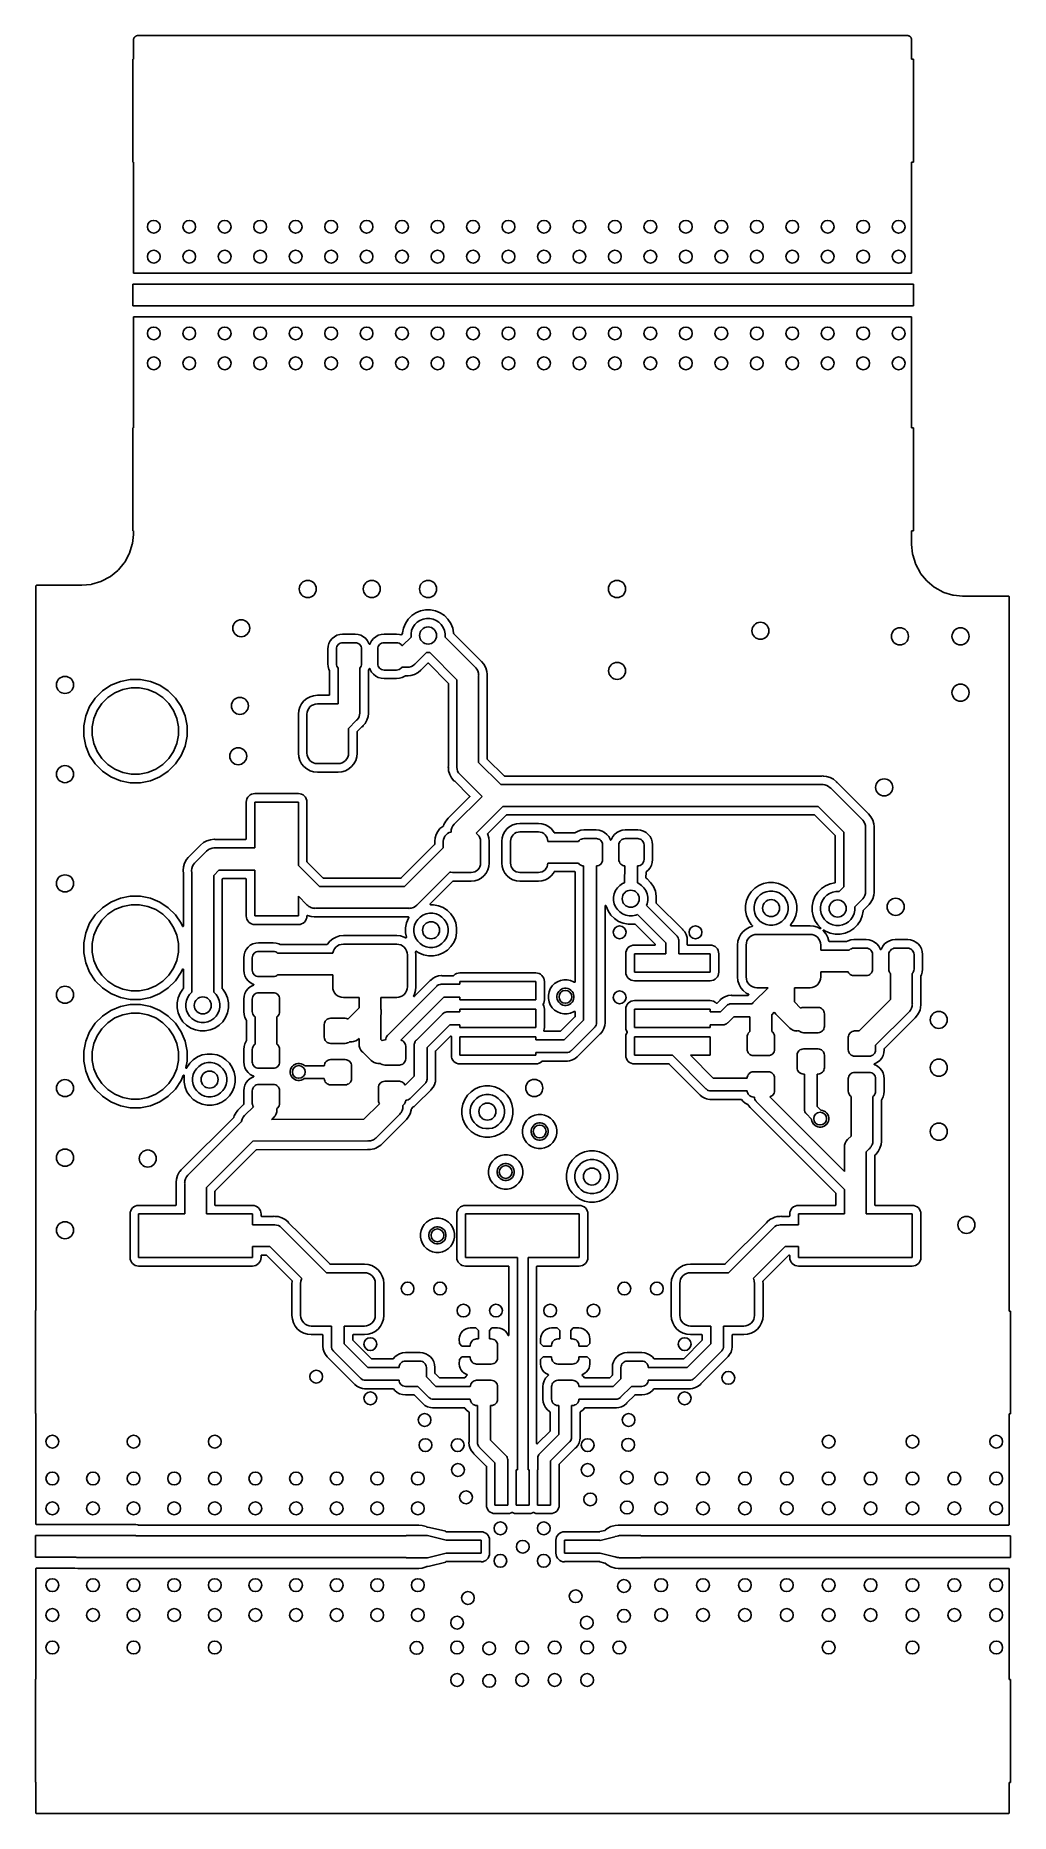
# Model space of a CAD drawing. Extents: x 5.16 to 6.06, y -3.88 to -2.24.
import ezdxf

# ---------------------------------------------------------------- set-up
doc = ezdxf.new("R2010")
doc.units = 0
doc.header["$MEASUREMENT"] = 0
doc.layers.add('BLACK', color=7, linetype='CONTINUOUS')

msp = doc.modelspace()

# ---------------------------------------------------------------- linework, layer by layer
at = {"layer": 'BLACK', "linetype": 'CONTINUOUS'}
for p, q in [((5.24722, -2.24612), (5.24726, -2.24578)), ((5.24722, -2.24615), (5.24722, -2.24612)), ((5.24722, -2.24617), (5.24722, -2.24615)), ((5.24722, -2.24618), (5.24722, -2.24617)), ((5.24722, -2.26409), (5.24722, -2.24618)), ((5.24726, -2.24578), (5.24727, -2.24578)), ((5.24727, -2.24574), (5.24728, -2.2457)), ((5.24727, -2.24578), (5.24727, -2.24574)), ((5.24728, -2.2457), (5.2473, -2.24553)), ((5.2473, -2.24552), (5.24731, -2.24548)), ((5.2473, -2.24553), (5.2473, -2.24552)), ((5.2473, -2.24552), (5.2473, -2.24552)), ((5.2473, -2.24552), (5.2473, -2.24552)), ((5.24731, -2.24546), (5.24733, -2.24538)), ((5.24731, -2.24548), (5.24731, -2.24546)), ((5.24733, -2.24536), (5.24734, -2.24535)), ((5.24733, -2.24537), (5.24733, -2.24536)), ((5.24733, -2.24538), (5.24733, -2.24537)), ((5.24734, -2.24535), (5.24749, -2.24483)), ((5.24749, -2.24482), (5.24751, -2.24478)), ((5.24749, -2.24483), (5.24749, -2.24482)), ((5.24751, -2.24477), (5.24758, -2.24459)), ((5.24751, -2.24478), (5.24751, -2.24477)), ((5.24751, -2.24477), (5.24751, -2.24477)), ((5.24758, -2.24459), (5.24759, -2.24458)), ((5.24759, -2.24458), (5.24764, -2.24445)), ((5.24759, -2.24458), (5.24759, -2.24458)), ((5.24764, -2.24445), (5.24765, -2.24442)), ((5.24764, -2.24445), (5.24764, -2.24445)), ((5.24765, -2.24442), (5.24767, -2.24439)), ((5.24767, -2.24439), (5.2477, -2.24433)), ((5.2477, -2.24433), (5.24772, -2.2443)), ((5.2477, -2.24433), (5.2477, -2.24433)), ((5.24772, -2.2443), (5.24775, -2.24426)), ((5.24775, -2.24425), (5.24791, -2.24397)), ((5.24775, -2.24426), (5.24775, -2.24425)), ((5.24791, -2.24395), (5.24793, -2.24393)), ((5.24791, -2.24396), (5.24791, -2.24395)), ((5.24791, -2.24397), (5.24791, -2.24396)), ((5.24791, -2.24396), (5.24791, -2.24396)), ((5.24793, -2.24392), (5.24796, -2.24389)), ((5.24793, -2.24393), (5.24793, -2.24392)), ((5.24796, -2.24389), (5.24798, -2.24385)), ((5.24798, -2.24385), (5.24816, -2.24364)), ((5.24816, -2.24364), (5.24819, -2.24361)), ((5.24816, -2.24364), (5.24816, -2.24364)), ((5.24819, -2.24361), (5.24832, -2.24346)), ((5.24819, -2.24361), (5.24819, -2.24361)), ((5.24832, -2.24346), (5.24833, -2.24344)), ((5.24832, -2.24346), (5.24832, -2.24346)), ((5.24833, -2.24344), (5.24835, -2.24342)), ((5.24835, -2.24342), (5.24837, -2.2434)), ((5.24837, -2.2434), (5.24838, -2.2434)), ((5.24838, -2.2434), (5.24847, -2.2433)), ((5.24838, -2.2434), (5.24838, -2.2434)), ((5.24847, -2.2433), (5.24848, -2.2433)), ((5.24848, -2.2433), (5.24849, -2.24329)), ((5.24849, -2.24329), (5.2485, -2.24328)), ((5.2485, -2.24328), (5.24876, -2.24305)), ((5.24876, -2.24305), (5.24877, -2.24305)), ((5.24877, -2.24305), (5.24879, -2.24304)), ((5.24879, -2.24304), (5.24881, -2.24302)), ((5.24881, -2.24302), (5.24895, -2.24293)), ((5.24895, -2.24293), (5.24926, -2.24274)), ((5.24895, -2.24293), (5.24895, -2.24293)), ((5.24895, -2.24293), (5.24895, -2.24293)), ((5.24895, -2.24293), (5.24895, -2.24293)), ((5.24926, -2.24273), (5.24929, -2.24271)), ((5.24926, -2.24274), (5.24926, -2.24273)), ((5.24929, -2.24271), (5.24932, -2.24269)), ((5.24932, -2.24269), (5.24933, -2.24268)), ((5.24933, -2.24268), (5.24934, -2.24268)), ((5.24934, -2.24268), (5.24957, -2.24255)), ((5.24957, -2.24255), (5.24958, -2.24255)), ((5.24958, -2.24255), (5.24959, -2.24254)), ((5.24959, -2.24254), (5.24961, -2.24253)), ((5.24961, -2.24253), (5.24974, -2.24247)), ((5.24974, -2.24247), (5.24975, -2.24247)), ((5.24975, -2.24247), (5.24977, -2.24246)), ((5.24975, -2.24247), (5.24975, -2.24247)), ((5.24975, -2.24247), (5.24975, -2.24247)), ((5.24977, -2.24246), (5.24978, -2.24246)), ((5.24978, -2.24246), (5.2498, -2.24245)), ((5.2498, -2.24245), (5.24982, -2.24244)), ((5.24982, -2.24244), (5.25005, -2.24237)), ((5.25005, -2.24237), (5.25006, -2.24237)), ((5.25006, -2.24237), (5.25011, -2.24236)), ((5.25011, -2.24236), (5.25015, -2.24235)), ((5.25015, -2.24235), (5.25016, -2.24235)), ((5.25016, -2.24235), (5.25044, -2.24227)), ((5.25044, -2.24227), (5.25045, -2.24226)), ((5.25045, -2.24226), (5.25049, -2.24226)), ((5.25049, -2.24226), (5.25053, -2.24225)), ((5.25053, -2.24225), (5.2511, -2.24218)), ((5.2511, -2.24218), (5.2511, -2.24218)), ((5.2511, -2.24218), (5.25113, -2.24218)), ((5.25113, -2.24218), (5.25116, -2.24217)), ((5.25116, -2.24217), (5.96125, -2.24217)), ((5.96125, -2.24217), (5.96125, -2.24217)), ((5.96125, -2.24217), (5.96128, -2.24218)), ((5.96128, -2.24218), (5.96131, -2.24218)), ((5.96131, -2.24218), (5.96164, -2.24222)), ((5.96164, -2.24222), (5.96165, -2.24222)), ((5.96165, -2.24222), (5.96169, -2.24223)), ((5.96169, -2.24223), (5.96172, -2.24223)), ((5.96172, -2.24223), (5.96189, -2.24225)), ((5.96189, -2.24225), (5.9619, -2.24225)), ((5.9619, -2.24225), (5.9619, -2.24225)), ((5.9619, -2.24225), (5.96191, -2.24225)), ((5.96191, -2.24225), (5.96194, -2.24226)), ((5.96194, -2.24226), (5.96196, -2.24226)), ((5.96196, -2.24226), (5.96204, -2.24228)), ((5.96204, -2.24228), (5.96205, -2.24228)), ((5.96205, -2.24228), (5.96206, -2.24229)), ((5.96206, -2.24229), (5.96207, -2.24229)), ((5.96207, -2.24229), (5.9626, -2.24244)), ((5.9626, -2.24244), (5.96261, -2.24245)), ((5.96261, -2.24245), (5.96265, -2.24246)), ((5.96265, -2.24246), (5.96265, -2.24246)), ((5.96265, -2.24246), (5.96266, -2.24247)), ((5.96266, -2.24247), (5.96284, -2.24253)), ((5.96284, -2.24253), (5.96285, -2.24254)), ((5.96285, -2.24254), (5.96285, -2.24254)), ((5.96285, -2.24254), (5.96297, -2.24259)), ((5.96297, -2.24259), (5.96298, -2.24259)), ((5.96298, -2.24259), (5.96301, -2.24261)), ((5.96301, -2.24261), (5.96304, -2.24262)), ((5.96304, -2.24262), (5.96309, -2.24265)), ((5.96309, -2.24265), (5.9631, -2.24265)), ((5.9631, -2.24265), (5.96313, -2.24268)), ((5.96313, -2.24268), (5.96316, -2.2427)), ((5.96316, -2.2427), (5.96317, -2.24271)), ((5.96317, -2.24271), (5.96346, -2.24286)), ((5.96346, -2.24286), (5.96347, -2.24286)), ((5.96347, -2.24286), (5.96347, -2.24287)), ((5.96347, -2.24287), (5.96347, -2.24287)), ((5.96347, -2.24287), (5.9635, -2.24288)), ((5.9635, -2.24288), (5.9635, -2.24288)), ((5.9635, -2.24288), (5.96354, -2.24291)), ((5.96354, -2.24291), (5.96357, -2.24293)), ((5.96357, -2.24293), (5.96378, -2.24311)), ((5.96378, -2.24311), (5.96379, -2.24311)), ((5.96379, -2.24311), (5.96382, -2.24315)), ((5.96382, -2.24315), (5.96382, -2.24315)), ((5.96382, -2.24315), (5.96396, -2.24327)), ((5.96396, -2.24327), (5.96397, -2.24327)), ((5.96397, -2.24327), (5.96398, -2.24329)), ((5.96398, -2.24329), (5.964, -2.2433)), ((5.964, -2.2433), (5.96402, -2.24332)), ((5.96402, -2.24332), (5.96403, -2.24333)), ((5.96403, -2.24333), (5.96412, -2.24342)), ((5.96412, -2.24342), (5.96413, -2.24343)), ((5.96413, -2.24343), (5.96414, -2.24344)), ((5.96414, -2.24344), (5.96415, -2.24345)), ((5.96415, -2.24345), (5.96437, -2.24372)), ((5.96437, -2.24372), (5.96438, -2.24372)), ((5.96438, -2.24372), (5.96439, -2.24375)), ((5.96439, -2.24375), (5.96441, -2.24377)), ((5.96441, -2.24377), (5.96449, -2.2439)), ((5.96449, -2.2439), (5.9645, -2.2439)), ((5.9645, -2.2439), (5.9645, -2.2439)), ((5.9645, -2.2439), (5.96469, -2.24421)), ((5.96469, -2.24421), (5.96469, -2.24422)), ((5.96469, -2.24422), (5.96472, -2.24425)), ((5.96472, -2.24425), (5.96474, -2.24428)), ((5.96474, -2.24428), (5.96474, -2.24429)), ((5.96474, -2.24429), (5.96475, -2.2443)), ((5.96475, -2.2443), (5.96487, -2.24452)), ((5.96487, -2.24452), (5.96488, -2.24453)), ((5.96488, -2.24453), (5.96488, -2.24454)), ((5.96488, -2.24454), (5.96489, -2.24456)), ((5.96489, -2.24456), (5.96495, -2.24469)), ((5.96495, -2.24469), (5.96495, -2.2447)), ((5.96495, -2.2447), (5.96495, -2.2447)), ((5.96495, -2.2447), (5.96495, -2.2447)), ((5.96495, -2.2447), (5.96496, -2.24472)), ((5.96496, -2.24472), (5.96497, -2.24473)), ((5.96497, -2.24473), (5.96497, -2.24475)), ((5.96497, -2.24475), (5.96498, -2.24477)), ((5.96498, -2.24477), (5.96505, -2.24501)), ((5.96505, -2.24501), (5.96506, -2.24501)), ((5.96506, -2.24501), (5.96506, -2.24506)), ((5.96506, -2.24506), (5.96507, -2.2451)), ((5.96507, -2.2451), (5.96507, -2.24511)), ((5.96507, -2.24511), (5.96516, -2.2454)), ((5.96516, -2.2454), (5.96516, -2.2454)), ((5.96516, -2.2454), (5.96517, -2.24544)), ((5.96517, -2.24544), (5.96518, -2.24548)), ((5.96518, -2.24548), (5.96525, -2.24605)), ((5.96525, -2.24605), (5.96525, -2.24606)), ((5.96525, -2.24606), (5.96525, -2.24608)), ((5.96525, -2.24608), (5.96525, -2.24611)), ((5.96525, -2.24611), (5.96525, -2.26409)), ((5.24665, -2.35898), (5.24665, -2.26409)), ((5.24665, -2.26409), (5.24722, -2.26409)), ((5.96525, -2.26409), (5.96693, -2.26409)), ((5.96693, -2.26409), (5.96693, -2.35898)), ((5.24722, -2.35898), (5.24665, -2.35898)), ((5.24722, -2.46106), (5.24722, -2.35898)), ((5.96693, -2.35898), (5.96525, -2.35898)), ((5.96525, -2.35898), (5.96525, -2.46106)), ((5.24665, -2.49161), (5.24665, -2.47161)), ((5.24665, -2.47161), (5.28176, -2.47161)), ((5.24723, -2.46111), (5.24722, -2.46106)), ((5.24723, -2.46116), (5.24723, -2.46111)), ((5.24724, -2.4612), (5.24723, -2.46116)), ((5.24723, -2.46116), (5.24723, -2.46116)), ((5.24723, -2.46116), (5.24723, -2.46116)), ((5.24726, -2.46125), (5.24724, -2.4612)), ((5.24728, -2.4613), (5.24726, -2.46125)), ((5.24726, -2.46125), (5.24726, -2.46125)), ((5.24726, -2.46125), (5.24726, -2.46125)), ((5.2473, -2.46134), (5.24728, -2.4613)), ((5.24733, -2.46138), (5.2473, -2.46134)), ((5.2473, -2.46134), (5.2473, -2.46134)), ((5.2473, -2.46134), (5.2473, -2.46134)), ((5.24736, -2.46141), (5.24733, -2.46138)), ((5.24737, -2.46141), (5.24736, -2.46141)), ((5.24737, -2.46142), (5.24737, -2.46141)), ((5.2474, -2.46144), (5.24737, -2.46142)), ((5.24744, -2.46148), (5.2474, -2.46144)), ((5.24748, -2.4615), (5.24744, -2.46148)), ((5.24744, -2.46148), (5.24744, -2.46148)), ((5.24744, -2.46148), (5.24744, -2.46148)), ((5.24753, -2.46152), (5.24748, -2.4615)), ((5.24758, -2.46154), (5.24753, -2.46152)), ((5.24753, -2.46152), (5.24753, -2.46152)), ((5.24753, -2.46152), (5.24753, -2.46152)), ((5.24762, -2.46155), (5.24758, -2.46154)), ((5.24767, -2.46156), (5.24762, -2.46155)), ((5.24762, -2.46155), (5.24762, -2.46155)), ((5.24762, -2.46155), (5.24762, -2.46155)), ((5.24772, -2.46156), (5.24767, -2.46156)), ((5.33915, -2.46156), (5.24772, -2.46156)), ((5.24772, -2.46156), (5.24772, -2.46156)), ((5.24772, -2.46156), (5.24772, -2.46156)), ((5.28176, -2.47161), (5.28208, -2.47158)), ((5.28208, -2.47158), (5.906, -2.47158)), ((5.33932, -2.46158), (5.33915, -2.46156)), ((5.33934, -2.46158), (5.33932, -2.46158)), ((5.33936, -2.46158), (5.33934, -2.46158)), ((5.33937, -2.46158), (5.33936, -2.46158)), ((5.87421, -2.46158), (5.33937, -2.46158)), ((5.87423, -2.46158), (5.87421, -2.46158)), ((5.87426, -2.46158), (5.87423, -2.46158)), ((5.87443, -2.46156), (5.87426, -2.46158)), ((5.87426, -2.46158), (5.87426, -2.46158)), ((5.96475, -2.46156), (5.87443, -2.46156)), ((5.906, -2.47158), (5.90632, -2.47161)), ((5.90632, -2.47161), (5.96693, -2.47161)), ((5.9648, -2.46156), (5.96475, -2.46156)), ((5.96484, -2.46155), (5.9648, -2.46156)), ((5.96485, -2.46155), (5.96484, -2.46155)), ((5.96489, -2.46154), (5.96485, -2.46155)), ((5.96485, -2.46155), (5.96485, -2.46155)), ((5.96494, -2.46153), (5.96489, -2.46154)), ((5.96498, -2.4615), (5.96494, -2.46153)), ((5.96494, -2.46153), (5.96494, -2.46153)), ((5.96494, -2.46153), (5.96494, -2.46153)), ((5.96503, -2.46148), (5.96498, -2.4615)), ((5.96506, -2.46145), (5.96503, -2.46148)), ((5.96503, -2.46148), (5.96503, -2.46148)), ((5.96503, -2.46148), (5.96503, -2.46148)), ((5.9651, -2.46142), (5.96506, -2.46145)), ((5.96513, -2.46138), (5.9651, -2.46142)), ((5.9651, -2.46142), (5.9651, -2.46142)), ((5.9651, -2.46142), (5.9651, -2.46142)), ((5.96516, -2.46135), (5.96513, -2.46138)), ((5.96517, -2.46134), (5.96516, -2.46135)), ((5.96519, -2.4613), (5.96517, -2.46134)), ((5.96517, -2.46134), (5.96517, -2.46134)), ((5.96521, -2.46126), (5.96519, -2.4613)), ((5.96523, -2.46121), (5.96521, -2.46126)), ((5.96521, -2.46126), (5.96521, -2.46126)), ((5.96521, -2.46126), (5.96521, -2.46126)), ((5.96524, -2.46117), (5.96523, -2.46121)), ((5.96525, -2.46111), (5.96524, -2.46116)), ((5.96524, -2.46116), (5.96524, -2.46116)), ((5.96524, -2.46116), (5.96524, -2.46117)), ((5.96525, -2.46106), (5.96525, -2.46107)), ((5.96525, -2.46107), (5.96525, -2.46111)), ((5.96693, -2.47161), (5.96693, -2.49161)), ((5.2816, -2.49161), (5.24665, -2.49161)), ((5.28208, -2.49166), (5.2816, -2.49161)), ((5.906, -2.49166), (5.28208, -2.49166)), ((5.90648, -2.49161), (5.906, -2.49166)), ((5.96693, -2.49161), (5.90648, -2.49161)), ((5.24722, -2.50216), (5.24723, -2.50211)), ((5.24722, -2.60425), (5.24722, -2.50216)), ((5.24722, -2.50216), (5.24722, -2.50216)), ((5.24722, -2.50216), (5.24722, -2.50216)), ((5.24723, -2.50206), (5.24725, -2.50202)), ((5.24723, -2.50207), (5.24723, -2.50206)), ((5.24723, -2.50206), (5.24723, -2.50206)), ((5.24723, -2.50211), (5.24723, -2.50207)), ((5.24725, -2.50202), (5.24726, -2.50197)), ((5.24726, -2.50197), (5.24728, -2.50193)), ((5.24726, -2.50197), (5.24726, -2.50197)), ((5.24726, -2.50197), (5.24726, -2.50197)), ((5.24728, -2.50193), (5.24731, -2.50189)), ((5.24731, -2.50188), (5.24734, -2.50185)), ((5.24731, -2.50189), (5.24731, -2.50188)), ((5.24731, -2.50188), (5.24731, -2.50188)), ((5.24734, -2.50185), (5.24737, -2.50181)), ((5.24737, -2.50181), (5.24741, -2.50178)), ((5.24737, -2.50181), (5.24737, -2.50181)), ((5.24737, -2.50181), (5.24737, -2.50181)), ((5.24741, -2.50178), (5.24745, -2.50175)), ((5.24745, -2.50175), (5.24749, -2.50173)), ((5.24745, -2.50175), (5.24745, -2.50175)), ((5.24745, -2.50175), (5.24745, -2.50175)), ((5.24749, -2.50173), (5.24753, -2.5017)), ((5.24753, -2.5017), (5.24758, -2.50169)), ((5.24753, -2.5017), (5.24753, -2.5017)), ((5.24753, -2.5017), (5.24753, -2.5017)), ((5.24758, -2.50169), (5.24763, -2.50167)), ((5.24763, -2.50167), (5.24763, -2.50167)), ((5.24763, -2.50167), (5.24763, -2.50167)), ((5.24763, -2.50167), (5.24768, -2.50167)), ((5.24768, -2.50167), (5.24772, -2.50166)), ((5.24772, -2.50166), (5.33915, -2.50166)), ((5.33915, -2.50166), (5.33916, -2.50166)), ((5.33916, -2.50166), (5.33917, -2.50166)), ((5.33917, -2.50166), (5.33919, -2.50166)), ((5.33919, -2.50166), (5.33921, -2.50166)), ((5.33921, -2.50166), (5.87437, -2.50166)), ((5.87437, -2.50166), (5.87438, -2.50166)), ((5.87438, -2.50166), (5.8744, -2.50166)), ((5.8744, -2.50166), (5.87442, -2.50166)), ((5.87442, -2.50166), (5.87443, -2.50166)), ((5.87443, -2.50166), (5.96475, -2.50166)), ((5.96475, -2.50166), (5.96475, -2.50167)), ((5.96475, -2.50167), (5.96476, -2.50167)), ((5.96476, -2.50167), (5.9648, -2.50167)), ((5.9648, -2.50167), (5.96485, -2.50168)), ((5.96485, -2.50168), (5.96485, -2.50168)), ((5.96485, -2.50168), (5.96485, -2.50168)), ((5.96485, -2.50168), (5.9649, -2.50169)), ((5.9649, -2.50169), (5.96494, -2.5017)), ((5.96494, -2.5017), (5.96495, -2.50171)), ((5.96495, -2.50171), (5.96495, -2.50171)), ((5.96495, -2.50171), (5.96499, -2.50173)), ((5.96499, -2.50173), (5.96503, -2.50175)), ((5.96503, -2.50175), (5.96503, -2.50175)), ((5.96503, -2.50175), (5.96503, -2.50175)), ((5.96503, -2.50175), (5.96507, -2.50178)), ((5.96507, -2.50178), (5.96511, -2.50181)), ((5.96511, -2.50181), (5.96511, -2.50181)), ((5.96511, -2.50181), (5.96511, -2.50182)), ((5.96511, -2.50182), (5.96514, -2.50185)), ((5.96514, -2.50185), (5.96517, -2.50189)), ((5.96517, -2.50189), (5.96517, -2.50189)), ((5.96517, -2.50189), (5.96517, -2.50189)), ((5.96517, -2.50189), (5.96519, -2.50193)), ((5.96519, -2.50193), (5.96521, -2.50198)), ((5.96521, -2.50198), (5.96522, -2.50198)), ((5.96522, -2.50198), (5.96522, -2.50198)), ((5.96522, -2.50198), (5.96523, -2.50203)), ((5.96523, -2.50203), (5.96524, -2.50207)), ((5.96524, -2.50207), (5.96524, -2.50207)), ((5.96524, -2.50207), (5.96524, -2.50207)), ((5.96524, -2.50207), (5.96525, -2.50212)), ((5.96525, -2.50212), (5.96525, -2.50217)), ((5.96525, -2.50217), (5.96525, -2.60425)), ((5.24665, -2.69913), (5.24665, -2.60425)), ((5.24665, -2.60425), (5.24722, -2.60425)), ((5.96525, -2.60425), (5.96693, -2.60425)), ((5.96693, -2.60425), (5.96693, -2.69913)), ((5.24629, -2.71079), (5.24715, -2.70265)), ((5.24722, -2.69913), (5.24665, -2.69913)), ((5.24715, -2.70265), (5.24716, -2.70264)), ((5.24716, -2.70262), (5.24722, -2.70201)), ((5.24716, -2.70264), (5.24716, -2.70262)), ((5.24722, -2.70201), (5.24722, -2.69913)), ((5.96693, -2.69913), (5.96525, -2.69913)), ((5.96525, -2.69913), (5.96525, -2.71125)), ((5.23918, -2.72804), (5.24327, -2.72049)), ((5.24327, -2.72049), (5.24342, -2.72014)), ((5.24342, -2.72014), (5.24357, -2.71979)), ((5.24342, -2.72014), (5.24342, -2.72014)), ((5.24357, -2.71979), (5.24358, -2.71976)), ((5.24358, -2.71976), (5.24613, -2.71157)), ((5.24613, -2.71157), (5.2462, -2.7112)), ((5.2462, -2.7112), (5.24621, -2.71119)), ((5.24621, -2.71119), (5.24629, -2.71082)), ((5.24629, -2.71082), (5.24629, -2.71079)), ((5.96525, -2.71125), (5.96525, -2.71153)), ((5.96525, -2.71153), (5.96527, -2.7117)), ((5.96527, -2.7117), (5.96527, -2.71171)), ((5.96527, -2.71171), (5.96527, -2.71173)), ((5.96527, -2.71173), (5.96527, -2.71175)), ((5.96527, -2.71175), (5.96527, -2.71192)), ((5.96527, -2.71192), (5.96527, -2.71196)), ((5.96527, -2.71196), (5.9661, -2.7205)), ((5.9661, -2.7205), (5.96617, -2.72087)), ((5.96617, -2.72087), (5.96617, -2.72087)), ((5.96617, -2.72087), (5.96617, -2.72087)), ((5.96617, -2.72087), (5.96624, -2.72124)), ((5.96624, -2.72124), (5.96625, -2.72127)), ((5.96625, -2.72127), (5.96872, -2.72949)), ((5.22604, -2.74127), (5.23269, -2.73585)), ((5.23269, -2.73585), (5.23296, -2.73559)), ((5.23296, -2.73559), (5.23297, -2.73558)), ((5.23297, -2.73558), (5.23324, -2.73532)), ((5.23324, -2.73532), (5.23326, -2.7353)), ((5.23326, -2.7353), (5.23874, -2.72869)), ((5.23874, -2.72869), (5.23895, -2.72838)), ((5.23895, -2.72837), (5.23917, -2.72806)), ((5.23895, -2.72838), (5.23895, -2.72837)), ((5.23917, -2.72806), (5.23918, -2.72804)), ((5.96872, -2.72949), (5.96886, -2.72984)), ((5.96886, -2.72984), (5.96887, -2.72985)), ((5.96887, -2.72985), (5.969, -2.7302)), ((5.969, -2.7302), (5.96902, -2.73023)), ((5.96902, -2.73023), (5.97304, -2.73781)), ((5.97304, -2.73781), (5.97325, -2.73812)), ((5.97325, -2.73812), (5.97325, -2.73813)), ((5.97325, -2.73813), (5.97346, -2.73844)), ((5.97346, -2.73844), (5.97348, -2.73847)), ((5.97348, -2.73847), (5.97889, -2.74513)), ((5.15722, -2.74999), (5.15723, -2.74995)), ((5.15722, -3.41883), (5.15722, -2.74999)), ((5.15722, -2.74999), (5.15722, -2.74999)), ((5.15722, -2.74999), (5.15722, -2.74999)), ((5.15723, -2.74989), (5.15725, -2.74985)), ((5.15723, -2.7499), (5.15723, -2.74989)), ((5.15723, -2.74995), (5.15723, -2.7499)), ((5.15723, -2.7499), (5.15723, -2.7499)), ((5.15725, -2.74985), (5.15726, -2.7498)), ((5.15726, -2.7498), (5.15728, -2.74976)), ((5.15726, -2.7498), (5.15726, -2.7498)), ((5.15726, -2.7498), (5.15726, -2.7498)), ((5.15728, -2.74976), (5.15731, -2.74972)), ((5.15731, -2.74971), (5.15734, -2.74968)), ((5.15731, -2.74972), (5.15731, -2.74971)), ((5.15731, -2.74972), (5.15731, -2.74972)), ((5.15734, -2.74968), (5.15737, -2.74964)), ((5.15737, -2.74964), (5.15741, -2.74961)), ((5.15737, -2.74964), (5.15737, -2.74964)), ((5.15737, -2.74964), (5.15737, -2.74964)), ((5.15741, -2.74961), (5.15745, -2.74958)), ((5.15745, -2.74958), (5.15749, -2.74956)), ((5.15745, -2.74958), (5.15745, -2.74958)), ((5.15745, -2.74958), (5.15745, -2.74958)), ((5.15749, -2.74956), (5.15753, -2.74953)), ((5.15753, -2.74953), (5.15758, -2.74952)), ((5.15753, -2.74953), (5.15753, -2.74953)), ((5.15753, -2.74953), (5.15753, -2.74953)), ((5.15758, -2.74952), (5.15763, -2.74951)), ((5.15763, -2.74951), (5.15763, -2.7495)), ((5.15763, -2.7495), (5.15768, -2.7495)), ((5.15763, -2.74951), (5.15763, -2.74951)), ((5.15768, -2.7495), (5.15772, -2.7495)), ((5.15772, -2.7495), (5.19882, -2.74949)), ((5.19882, -2.74949), (5.19882, -2.74949)), ((5.19882, -2.74949), (5.1991, -2.7495)), ((5.1991, -2.7495), (5.19927, -2.74948)), ((5.19927, -2.74948), (5.19928, -2.74948)), ((5.19928, -2.74948), (5.1993, -2.74948)), ((5.1993, -2.74948), (5.19932, -2.74948)), ((5.19932, -2.74948), (5.19949, -2.74948)), ((5.19949, -2.74948), (5.19953, -2.74948)), ((5.19953, -2.74948), (5.20806, -2.74865)), ((5.19953, -2.74948), (5.19953, -2.74948)), ((5.20806, -2.74865), (5.20843, -2.74858)), ((5.20843, -2.74858), (5.20844, -2.74858)), ((5.20844, -2.74858), (5.20881, -2.74851)), ((5.20844, -2.74858), (5.20844, -2.74858)), ((5.20881, -2.74851), (5.20884, -2.7485)), ((5.20884, -2.7485), (5.21706, -2.74603)), ((5.21706, -2.74603), (5.21741, -2.74588)), ((5.21741, -2.74588), (5.21742, -2.74588)), ((5.21742, -2.74588), (5.21777, -2.74574)), ((5.21777, -2.74574), (5.2178, -2.74573)), ((5.2178, -2.74573), (5.22538, -2.74171)), ((5.22538, -2.74171), (5.22569, -2.7415)), ((5.22569, -2.7415), (5.2257, -2.74149)), ((5.2257, -2.74149), (5.22601, -2.74129)), ((5.2257, -2.74149), (5.2257, -2.74149)), ((5.22601, -2.74129), (5.22604, -2.74127)), ((5.22604, -2.74127), (5.22604, -2.74127)), ((5.97889, -2.74513), (5.97916, -2.74539)), ((5.97916, -2.74539), (5.97916, -2.7454)), ((5.97916, -2.7454), (5.97942, -2.74567)), ((5.97942, -2.74567), (5.97945, -2.74569)), ((5.97945, -2.74569), (5.97945, -2.74569)), ((5.97945, -2.74569), (5.98606, -2.75117)), ((5.98606, -2.75117), (5.98637, -2.75138)), ((5.98637, -2.75138), (5.98638, -2.75138)), ((5.98638, -2.75138), (5.98668, -2.7516)), ((5.98668, -2.7516), (5.98671, -2.75161)), ((5.98671, -2.75161), (5.98671, -2.75161)), ((5.98671, -2.75161), (5.99426, -2.7557)), ((5.99426, -2.7557), (5.9946, -2.75585)), ((5.9946, -2.75585), (5.99461, -2.75585)), ((5.99461, -2.75585), (5.99495, -2.756)), ((5.99495, -2.756), (5.99499, -2.75601)), ((5.99499, -2.75601), (6.00318, -2.75856)), ((5.51671, -2.77217), (5.51214, -2.77308)), ((5.52136, -2.77217), (5.51671, -2.77217)), ((5.52592, -2.77308), (5.52136, -2.77217)), ((6.00318, -2.75856), (6.00355, -2.75864)), ((6.00355, -2.75864), (6.00356, -2.75864)), ((6.00356, -2.75864), (6.00392, -2.75872)), ((6.00392, -2.75872), (6.00396, -2.75872)), ((6.00396, -2.75872), (6.0121, -2.75959)), ((6.0121, -2.75959), (6.0121, -2.75959)), ((6.0121, -2.75959), (6.01213, -2.75959)), ((6.01213, -2.75959), (6.01274, -2.75965)), ((6.01274, -2.75965), (6.05475, -2.75965)), ((6.05475, -2.75965), (6.05475, -2.75965)), ((6.05475, -2.75965), (6.05475, -2.75965)), ((6.05475, -2.75965), (6.05476, -2.75965)), ((6.05476, -2.75965), (6.0548, -2.75966)), ((6.0548, -2.75966), (6.05485, -2.75966)), ((6.05485, -2.75966), (6.05485, -2.75966)), ((6.05485, -2.75966), (6.05485, -2.75966)), ((6.05485, -2.75966), (6.0549, -2.75968)), ((6.0549, -2.75968), (6.05494, -2.75969)), ((6.05494, -2.75969), (6.05495, -2.75969)), ((6.05495, -2.75969), (6.05495, -2.75969)), ((6.05495, -2.75969), (6.05499, -2.75972)), ((6.05499, -2.75972), (6.05503, -2.75974)), ((6.05503, -2.75974), (6.05503, -2.75974)), ((6.05503, -2.75974), (6.05503, -2.75974)), ((6.05503, -2.75974), (6.05507, -2.75977)), ((6.05507, -2.75977), (6.05511, -2.7598)), ((6.05511, -2.7598), (6.05511, -2.7598)), ((6.05511, -2.7598), (6.05511, -2.7598)), ((6.05511, -2.7598), (6.05514, -2.75984)), ((6.05514, -2.75984), (6.05517, -2.75988)), ((6.05517, -2.75988), (6.05517, -2.75988)), ((6.05517, -2.75988), (6.05517, -2.75988)), ((6.05517, -2.75988), (6.05519, -2.75992)), ((6.05519, -2.75992), (6.05521, -2.75996)), ((6.05521, -2.75996), (6.05521, -2.75997)), ((6.05521, -2.75997), (6.05522, -2.75997)), ((6.05522, -2.75997), (6.05523, -2.76001)), ((6.05523, -2.76001), (6.05524, -2.76006)), ((6.05524, -2.76006), (6.05524, -2.76006)), ((6.05524, -2.76006), (6.05524, -2.76006)), ((6.05524, -2.76006), (6.05525, -2.76011)), ((6.05525, -2.76011), (6.05525, -2.76016)), ((6.05525, -2.76016), (6.05525, -3.41922)), ((5.49632, -2.7889), (5.49541, -2.79347)), ((5.4981, -2.78461), (5.49632, -2.7889)), ((5.50068, -2.78074), (5.4981, -2.78461)), ((5.50397, -2.77745), (5.50068, -2.78074)), ((5.50389, -2.7912), (5.50508, -2.78834)), ((5.50784, -2.77486), (5.50397, -2.77745)), ((5.50508, -2.78834), (5.5068, -2.78576)), ((5.5068, -2.78576), (5.50899, -2.78356)), ((5.51214, -2.77308), (5.50784, -2.77486)), ((5.50899, -2.78356), (5.51157, -2.78184)), ((5.51157, -2.78184), (5.51444, -2.78065)), ((5.51444, -2.78065), (5.51748, -2.78005)), ((5.51748, -2.78005), (5.52058, -2.78005)), ((5.52058, -2.78005), (5.52363, -2.78065)), ((5.52363, -2.78065), (5.52649, -2.78184)), ((5.53022, -2.77486), (5.52592, -2.77308)), ((5.52649, -2.78184), (5.52907, -2.78356)), ((5.52907, -2.78356), (5.53126, -2.78576)), ((5.53409, -2.77745), (5.53022, -2.77486)), ((5.53126, -2.78576), (5.53299, -2.78834)), ((5.53299, -2.78834), (5.53417, -2.7912)), ((5.53738, -2.78074), (5.53409, -2.77745)), ((5.53997, -2.78461), (5.53738, -2.78074)), ((5.54175, -2.7889), (5.53997, -2.78461)), ((5.54265, -2.79347), (5.54175, -2.7889)), ((5.42752, -2.80305), (5.42674, -2.80562)), ((5.42879, -2.80067), (5.42752, -2.80305)), ((5.43049, -2.79859), (5.42879, -2.80067)), ((5.43257, -2.79689), (5.43049, -2.79859)), ((5.43494, -2.79562), (5.43257, -2.79689)), ((5.43483, -2.80607), (5.43536, -2.80507)), ((5.43752, -2.79484), (5.43494, -2.79562)), ((5.43536, -2.80507), (5.43609, -2.80419)), ((5.43609, -2.80419), (5.43697, -2.80347)), ((5.43697, -2.80347), (5.43797, -2.80293)), ((5.44022, -2.79457), (5.43752, -2.79484)), ((5.43797, -2.80293), (5.43906, -2.8026)), ((5.43906, -2.8026), (5.44019, -2.80249)), ((5.44019, -2.80249), (5.45181, -2.80249)), ((5.45178, -2.79457), (5.44022, -2.79457)), ((5.45448, -2.79484), (5.45178, -2.79457)), ((5.45181, -2.80249), (5.45294, -2.8026)), ((5.45294, -2.8026), (5.45403, -2.80293)), ((5.45403, -2.80293), (5.45503, -2.80347)), ((5.45706, -2.79562), (5.45448, -2.79484)), ((5.45503, -2.80347), (5.45591, -2.80419)), ((5.45591, -2.80419), (5.45664, -2.80507)), ((5.45664, -2.80507), (5.45717, -2.80607)), ((5.45943, -2.79689), (5.45706, -2.79562)), ((5.46151, -2.79859), (5.45943, -2.79689)), ((5.46321, -2.80067), (5.46151, -2.79859)), ((5.46448, -2.80305), (5.46321, -2.80067)), ((5.46461, -2.80348), (5.46448, -2.80305)), ((5.46463, -2.80353), (5.46461, -2.80348)), ((5.46465, -2.80357), (5.46463, -2.80353)), ((5.46468, -2.80362), (5.46465, -2.80357)), ((5.46465, -2.80357), (5.46465, -2.80357)), ((5.46465, -2.80357), (5.46465, -2.80357)), ((5.46471, -2.80365), (5.46468, -2.80362)), ((5.46475, -2.80369), (5.46471, -2.80365)), ((5.46471, -2.80365), (5.46471, -2.80365)), ((5.46471, -2.80365), (5.46471, -2.80365)), ((5.46477, -2.80372), (5.46475, -2.80369)), ((5.46478, -2.80372), (5.46477, -2.80372)), ((5.46477, -2.80372), (5.46477, -2.80372)), ((5.46481, -2.80375), (5.46478, -2.80372)), ((5.46486, -2.80378), (5.46481, -2.80375)), ((5.46489, -2.80379), (5.46486, -2.80378)), ((5.46486, -2.80378), (5.46486, -2.80378)), ((5.46486, -2.80378), (5.46486, -2.80378)), ((5.46495, -2.80381), (5.46489, -2.80379)), ((5.46499, -2.80382), (5.46495, -2.80381)), ((5.46495, -2.80381), (5.46495, -2.80381)), ((5.46495, -2.80381), (5.46495, -2.80381)), ((5.46504, -2.80383), (5.46499, -2.80382)), ((5.4651, -2.80383), (5.46504, -2.80383)), ((5.46504, -2.80383), (5.46504, -2.80383)), ((5.46504, -2.80383), (5.46504, -2.80383)), ((5.46514, -2.80384), (5.4651, -2.80383)), ((5.46519, -2.80383), (5.46514, -2.80384)), ((5.46514, -2.80384), (5.46514, -2.80384)), ((5.46514, -2.80384), (5.46514, -2.80384)), ((5.46524, -2.80382), (5.46519, -2.80383)), ((5.46528, -2.8038), (5.46524, -2.80382)), ((5.46524, -2.80382), (5.46524, -2.80382)), ((5.46524, -2.80382), (5.46524, -2.80382)), ((5.46533, -2.80378), (5.46528, -2.8038)), ((5.46537, -2.80375), (5.46533, -2.80378)), ((5.46533, -2.80378), (5.46533, -2.80378)), ((5.46533, -2.80378), (5.46533, -2.80378)), ((5.46541, -2.80373), (5.46537, -2.80375)), ((5.46544, -2.8037), (5.46541, -2.80373)), ((5.46541, -2.80373), (5.46541, -2.80373)), ((5.46541, -2.80373), (5.46541, -2.80373)), ((5.46548, -2.80366), (5.46544, -2.8037)), ((5.46551, -2.80362), (5.46548, -2.80366)), ((5.46548, -2.80366), (5.46548, -2.80366)), ((5.46548, -2.80366), (5.46548, -2.80366)), ((5.46553, -2.80358), (5.46551, -2.80362)), ((5.46554, -2.80358), (5.46553, -2.80358)), ((5.46553, -2.80358), (5.46553, -2.80358)), ((5.46556, -2.80353), (5.46554, -2.80358)), ((5.46557, -2.80349), (5.46556, -2.80353)), ((5.46558, -2.80348), (5.46557, -2.80349)), ((5.46571, -2.80305), (5.46558, -2.80348)), ((5.46698, -2.80067), (5.46571, -2.80305)), ((5.46868, -2.79859), (5.46698, -2.80067)), ((5.47076, -2.79689), (5.46868, -2.79859)), ((5.47313, -2.79562), (5.47076, -2.79689)), ((5.47302, -2.80607), (5.47355, -2.80507)), ((5.47571, -2.79484), (5.47313, -2.79562)), ((5.47355, -2.80507), (5.47428, -2.80419)), ((5.47428, -2.80419), (5.47516, -2.80347)), ((5.47516, -2.80347), (5.47616, -2.80293)), ((5.47841, -2.79457), (5.47571, -2.79484)), ((5.47616, -2.80293), (5.47725, -2.8026)), ((5.47725, -2.8026), (5.47838, -2.80249)), ((5.47838, -2.80249), (5.49, -2.80249)), ((5.48997, -2.79457), (5.47841, -2.79457)), ((5.49267, -2.79484), (5.48997, -2.79457)), ((5.49, -2.80249), (5.49113, -2.8026)), ((5.49113, -2.8026), (5.49222, -2.80293)), ((5.49222, -2.80293), (5.49322, -2.80347)), ((5.49391, -2.79521), (5.49267, -2.79484)), ((5.49322, -2.80347), (5.4941, -2.80419)), ((5.49393, -2.79522), (5.49391, -2.79521)), ((5.49395, -2.79522), (5.49393, -2.79522)), ((5.49397, -2.79523), (5.49395, -2.79522)), ((5.494, -2.79523), (5.49397, -2.79523)), ((5.49402, -2.79523), (5.494, -2.79523)), ((5.49405, -2.79524), (5.49402, -2.79523)), ((5.49407, -2.79523), (5.49405, -2.79524)), ((5.4941, -2.79523), (5.49407, -2.79523)), ((5.49412, -2.79523), (5.4941, -2.79523)), ((5.4941, -2.80419), (5.49481, -2.80505)), ((5.49414, -2.79523), (5.49412, -2.79523)), ((5.49417, -2.79522), (5.49414, -2.79523)), ((5.4942, -2.79521), (5.49417, -2.79522)), ((5.49422, -2.79521), (5.4942, -2.79521)), ((5.49424, -2.7952), (5.49422, -2.79521)), ((5.49426, -2.79519), (5.49424, -2.7952)), ((5.49429, -2.79518), (5.49426, -2.79519)), ((5.4943, -2.79516), (5.49429, -2.79518)), ((5.49432, -2.79515), (5.4943, -2.79516)), ((5.49435, -2.79514), (5.49432, -2.79515)), ((5.49437, -2.79512), (5.49435, -2.79514)), ((5.49438, -2.79511), (5.49437, -2.79512)), ((5.4944, -2.79509), (5.49438, -2.79511)), ((5.49441, -2.79509), (5.4944, -2.79509)), ((5.49526, -2.79423), (5.49441, -2.79509)), ((5.49481, -2.80505), (5.49558, -2.80505)), ((5.49529, -2.79419), (5.49526, -2.79423)), ((5.49532, -2.79416), (5.49529, -2.79419)), ((5.49533, -2.79416), (5.49532, -2.79416)), ((5.49532, -2.79416), (5.49532, -2.79416)), ((5.49535, -2.79411), (5.49533, -2.79416)), ((5.49537, -2.79407), (5.49535, -2.79411)), ((5.49539, -2.79402), (5.49537, -2.79407)), ((5.49537, -2.79407), (5.49537, -2.79407)), ((5.49537, -2.79407), (5.49537, -2.79407)), ((5.4954, -2.79398), (5.49539, -2.79402)), ((5.49541, -2.79388), (5.4954, -2.79393)), ((5.4954, -2.79393), (5.4954, -2.79398)), ((5.4954, -2.79398), (5.4954, -2.79398)), ((5.4954, -2.79398), (5.4954, -2.79398)), ((5.49541, -2.79347), (5.49541, -2.79388)), ((5.49541, -2.79388), (5.49541, -2.79388)), ((5.49558, -2.80505), (5.50328, -2.79735)), ((5.50328, -2.79424), (5.50389, -2.7912)), ((5.50328, -2.79735), (5.50328, -2.79424)), ((5.53417, -2.7912), (5.53478, -2.79424)), ((5.53478, -2.79424), (5.53478, -2.79735)), ((5.53478, -2.79735), (5.5624, -2.82496)), ((5.54265, -2.79388), (5.54265, -2.79347)), ((5.54266, -2.79392), (5.54265, -2.79388)), ((5.54266, -2.79397), (5.54266, -2.79392)), ((5.54268, -2.79402), (5.54266, -2.79397)), ((5.54266, -2.79397), (5.54266, -2.79397)), ((5.54266, -2.79397), (5.54266, -2.79397)), ((5.54269, -2.79406), (5.54268, -2.79402)), ((5.54269, -2.79407), (5.54269, -2.79406)), ((5.54269, -2.79406), (5.54269, -2.79406)), ((5.54271, -2.79411), (5.54269, -2.79407)), ((5.54273, -2.79415), (5.54271, -2.79411)), ((5.54274, -2.79415), (5.54273, -2.79415)), ((5.54277, -2.79419), (5.54274, -2.79415)), ((5.54274, -2.79415), (5.54274, -2.79415)), ((5.5428, -2.79423), (5.54277, -2.79419)), ((5.56767, -2.8191), (5.5428, -2.79423)), ((5.5428, -2.79423), (5.5428, -2.79423)), ((5.42674, -2.80562), (5.42647, -2.80832)), ((5.42647, -2.80832), (5.42647, -2.82185)), ((5.42647, -2.82185), (5.42674, -2.82455)), ((5.43439, -2.8083), (5.4345, -2.80716)), ((5.43439, -2.82188), (5.43439, -2.8083)), ((5.4345, -2.82301), (5.43439, -2.82188)), ((5.4345, -2.80716), (5.43483, -2.80607)), ((5.45717, -2.80607), (5.4575, -2.80716)), ((5.4575, -2.80716), (5.45761, -2.8083)), ((5.45761, -2.82188), (5.4575, -2.82301)), ((5.45761, -2.8083), (5.45761, -2.82188)), ((5.47258, -2.8083), (5.47269, -2.80716)), ((5.47258, -2.82188), (5.47258, -2.8083)), ((5.47269, -2.82301), (5.47258, -2.82188)), ((5.47269, -2.80716), (5.47302, -2.80607)), ((5.50719, -2.82184), (5.50687, -2.82222)), ((5.51748, -2.81154), (5.50719, -2.82184)), ((5.51305, -2.82711), (5.51868, -2.82148)), ((5.52058, -2.81154), (5.51748, -2.81154)), ((5.51868, -2.82148), (5.51872, -2.82145)), ((5.51868, -2.82148), (5.51868, -2.82148)), ((5.51868, -2.82148), (5.51868, -2.82148)), ((5.51868, -2.82148), (5.51868, -2.82148)), ((5.51868, -2.82148), (5.51868, -2.82148)), ((5.51872, -2.82145), (5.51876, -2.82142)), ((5.51876, -2.82142), (5.5188, -2.8214)), ((5.51876, -2.82142), (5.51876, -2.82142)), ((5.51876, -2.82142), (5.51876, -2.82142)), ((5.5188, -2.8214), (5.51884, -2.82137)), ((5.51884, -2.82137), (5.51884, -2.82137)), ((5.51884, -2.82137), (5.51885, -2.82137)), ((5.51885, -2.82137), (5.51889, -2.82136)), ((5.51889, -2.82136), (5.51894, -2.82135)), ((5.51894, -2.82135), (5.51899, -2.82134)), ((5.51894, -2.82135), (5.51894, -2.82135)), ((5.51894, -2.82135), (5.51894, -2.82135)), ((5.51899, -2.82134), (5.51903, -2.82134)), ((5.51903, -2.82134), (5.51904, -2.82134)), ((5.51904, -2.82134), (5.51904, -2.82134)), ((5.51904, -2.82134), (5.51909, -2.82134)), ((5.51909, -2.82134), (5.51913, -2.82135)), ((5.51913, -2.82135), (5.51913, -2.82135)), ((5.51913, -2.82135), (5.51913, -2.82135)), ((5.51913, -2.82135), (5.51918, -2.82136)), ((5.51918, -2.82136), (5.51922, -2.82138)), ((5.51922, -2.82138), (5.51923, -2.82138)), ((5.51923, -2.82138), (5.51923, -2.82138)), ((5.51923, -2.82138), (5.51927, -2.8214)), ((5.51927, -2.8214), (5.51931, -2.82142)), ((5.51931, -2.82142), (5.51931, -2.82142)), ((5.51931, -2.82142), (5.51931, -2.82142)), ((5.51931, -2.82142), (5.51935, -2.82145)), ((5.51935, -2.82145), (5.51939, -2.82148)), ((5.51939, -2.82148), (5.53759, -2.83968)), ((5.54561, -2.83657), (5.52058, -2.81154)), ((5.56769, -2.81912), (5.56767, -2.8191)), ((5.5677, -2.81913), (5.56769, -2.81912)), ((5.56771, -2.81914), (5.5677, -2.81913)), ((5.56837, -2.81968), (5.56771, -2.81914)), ((5.57061, -2.82241), (5.56837, -2.81968)), ((5.23506, -2.83818), (5.22639, -2.84177)), ((5.24426, -2.83635), (5.23506, -2.83818)), ((5.25365, -2.83635), (5.24426, -2.83635)), ((5.26285, -2.83818), (5.25365, -2.83635)), ((5.27152, -2.84177), (5.26285, -2.83818)), ((5.42674, -2.82455), (5.42752, -2.82713)), ((5.42752, -2.82713), (5.42803, -2.82808)), ((5.42803, -2.82808), (5.42803, -2.82809)), ((5.42803, -2.82809), (5.42804, -2.82811)), ((5.42804, -2.82811), (5.42805, -2.82813)), ((5.42805, -2.82813), (5.42806, -2.82815)), ((5.42806, -2.82815), (5.42807, -2.82818)), ((5.42807, -2.82818), (5.42807, -2.8282)), ((5.42807, -2.8282), (5.42808, -2.82822)), ((5.42808, -2.82822), (5.42808, -2.82825)), ((5.42808, -2.82825), (5.42809, -2.82827)), ((5.42809, -2.82827), (5.42808, -2.8283)), ((5.42808, -2.8283), (5.42809, -2.82832)), ((5.42809, -2.82832), (5.42809, -2.8505)), ((5.43483, -2.8241), (5.4345, -2.82301)), ((5.43536, -2.8251), (5.43483, -2.8241)), ((5.43596, -2.82583), (5.43536, -2.8251)), ((5.43596, -2.85891), (5.43596, -2.82583)), ((5.45664, -2.8251), (5.45604, -2.82583)), ((5.45604, -2.82583), (5.45604, -2.86643)), ((5.45717, -2.8241), (5.45664, -2.8251)), ((5.4575, -2.82301), (5.45717, -2.8241)), ((5.46391, -2.82831), (5.46392, -2.82829)), ((5.46391, -2.82832), (5.46391, -2.82831)), ((5.46391, -2.86602), (5.46391, -2.82832)), ((5.46392, -2.82821), (5.46393, -2.82819)), ((5.46392, -2.82824), (5.46392, -2.82821)), ((5.46392, -2.82827), (5.46392, -2.82824)), ((5.46392, -2.82829), (5.46392, -2.82827)), ((5.46393, -2.82819), (5.46394, -2.82817)), ((5.46394, -2.82817), (5.46395, -2.82815)), ((5.46395, -2.82812), (5.46396, -2.8281)), ((5.46395, -2.82815), (5.46395, -2.82812)), ((5.46396, -2.8281), (5.46397, -2.82808)), ((5.46397, -2.82808), (5.46448, -2.82713)), ((5.46448, -2.82713), (5.46461, -2.82669)), ((5.46461, -2.82669), (5.46462, -2.82669)), ((5.46462, -2.82669), (5.46464, -2.82664)), ((5.46464, -2.82664), (5.46465, -2.8266)), ((5.46465, -2.8266), (5.46466, -2.8266)), ((5.46466, -2.8266), (5.46468, -2.82656)), ((5.46466, -2.8266), (5.46466, -2.8266)), ((5.46468, -2.82656), (5.46471, -2.82652)), ((5.46471, -2.82651), (5.46474, -2.82648)), ((5.46471, -2.82652), (5.46471, -2.82651)), ((5.46471, -2.82652), (5.46471, -2.82652)), ((5.46474, -2.82648), (5.46478, -2.82645)), ((5.46478, -2.82645), (5.46482, -2.82642)), ((5.46478, -2.82645), (5.46478, -2.82645)), ((5.46478, -2.82645), (5.46478, -2.82645)), ((5.46482, -2.82642), (5.46486, -2.82639)), ((5.46486, -2.82639), (5.46491, -2.82638)), ((5.46486, -2.82639), (5.46486, -2.82639)), ((5.46486, -2.82639), (5.46486, -2.82639)), ((5.46491, -2.82638), (5.46495, -2.82636)), ((5.46495, -2.82636), (5.465, -2.82635)), ((5.46495, -2.82636), (5.46495, -2.82636)), ((5.46495, -2.82636), (5.46495, -2.82636)), ((5.465, -2.82635), (5.46505, -2.82634)), ((5.46505, -2.82634), (5.46505, -2.82634)), ((5.46505, -2.82634), (5.46505, -2.82634)), ((5.46505, -2.82634), (5.46509, -2.82634)), ((5.46509, -2.82634), (5.46515, -2.82634)), ((5.46515, -2.82634), (5.46515, -2.82634)), ((5.46515, -2.82634), (5.46515, -2.82634)), ((5.46515, -2.82634), (5.46519, -2.82635)), ((5.46519, -2.82635), (5.46524, -2.82636)), ((5.46524, -2.82636), (5.46524, -2.82636)), ((5.46524, -2.82636), (5.46524, -2.82636)), ((5.46524, -2.82636), (5.46529, -2.82638)), ((5.46529, -2.82638), (5.46533, -2.8264)), ((5.46533, -2.8264), (5.46533, -2.8264)), ((5.46533, -2.8264), (5.46533, -2.8264)), ((5.46533, -2.8264), (5.46538, -2.82643)), ((5.46538, -2.82643), (5.46541, -2.82645)), ((5.46541, -2.82645), (5.46541, -2.82645)), ((5.46541, -2.82645), (5.46542, -2.82645)), ((5.46542, -2.82645), (5.46544, -2.82648)), ((5.46544, -2.82648), (5.46548, -2.82652)), ((5.46548, -2.82652), (5.46548, -2.82652)), ((5.46548, -2.82652), (5.46548, -2.82652)), ((5.46548, -2.82652), (5.46551, -2.82655)), ((5.46551, -2.82655), (5.46554, -2.8266)), ((5.46554, -2.8266), (5.46554, -2.8266)), ((5.46554, -2.8266), (5.46554, -2.8266)), ((5.46554, -2.8266), (5.46556, -2.82665)), ((5.46556, -2.82665), (5.46558, -2.82669)), ((5.46558, -2.82669), (5.46571, -2.82713)), ((5.46571, -2.82713), (5.46698, -2.8295)), ((5.46698, -2.8295), (5.46868, -2.83158)), ((5.46868, -2.83158), (5.47076, -2.83329)), ((5.47076, -2.83329), (5.47313, -2.83455)), ((5.47302, -2.8241), (5.47269, -2.82301)), ((5.47355, -2.8251), (5.47302, -2.8241)), ((5.47313, -2.83455), (5.47571, -2.83533)), ((5.47428, -2.82598), (5.47355, -2.8251)), ((5.47516, -2.82671), (5.47428, -2.82598)), ((5.47616, -2.82724), (5.47516, -2.82671)), ((5.47571, -2.83533), (5.47841, -2.8356)), ((5.47725, -2.82757), (5.47616, -2.82724)), ((5.47838, -2.82769), (5.47725, -2.82757)), ((5.49, -2.82769), (5.47838, -2.82769)), ((5.47841, -2.8356), (5.48997, -2.8356)), ((5.48997, -2.8356), (5.49267, -2.83533)), ((5.49113, -2.82757), (5.49, -2.82769)), ((5.49222, -2.82724), (5.49113, -2.82757)), ((5.49322, -2.82671), (5.49222, -2.82724)), ((5.49267, -2.83533), (5.49525, -2.83455)), ((5.4941, -2.82598), (5.49322, -2.82671)), ((5.49481, -2.82513), (5.4941, -2.82598)), ((5.49925, -2.82513), (5.49481, -2.82513)), ((5.49525, -2.83455), (5.49762, -2.83329)), ((5.49762, -2.83329), (5.49783, -2.83311)), ((5.49783, -2.83311), (5.49785, -2.8331)), ((5.49783, -2.83311), (5.49783, -2.83311)), ((5.49785, -2.8331), (5.49787, -2.83308)), ((5.49787, -2.83308), (5.49789, -2.83307)), ((5.49789, -2.83307), (5.49791, -2.83306)), ((5.49791, -2.83306), (5.49793, -2.83305)), ((5.49793, -2.83305), (5.49795, -2.83304)), ((5.49795, -2.83304), (5.49798, -2.83303)), ((5.49798, -2.83303), (5.49801, -2.83302)), ((5.49801, -2.83302), (5.49803, -2.83302)), ((5.49803, -2.83302), (5.49805, -2.83301)), ((5.49805, -2.83301), (5.49807, -2.83301)), ((5.49807, -2.83301), (5.4981, -2.833)), ((5.4981, -2.833), (5.49812, -2.833)), ((5.49812, -2.833), (5.49815, -2.833)), ((5.49815, -2.833), (5.49884, -2.833)), ((5.49884, -2.833), (5.49884, -2.833)), ((5.49884, -2.833), (5.49886, -2.833)), ((5.49886, -2.833), (5.49889, -2.833)), ((5.49889, -2.833), (5.49974, -2.83309)), ((5.49974, -2.82517), (5.49925, -2.82513)), ((5.50023, -2.82513), (5.49974, -2.82517)), ((5.49974, -2.83309), (5.5006, -2.833)), ((5.50171, -2.82498), (5.50023, -2.82513)), ((5.50023, -2.82513), (5.50023, -2.82513)), ((5.5006, -2.833), (5.50325, -2.83274)), ((5.5006, -2.833), (5.5006, -2.833)), ((5.5036, -2.82441), (5.50171, -2.82498)), ((5.50325, -2.83274), (5.50663, -2.83172)), ((5.50535, -2.82347), (5.5036, -2.82441)), ((5.50687, -2.82222), (5.50535, -2.82347)), ((5.50663, -2.83172), (5.50974, -2.83005)), ((5.50974, -2.83005), (5.51247, -2.82781)), ((5.51247, -2.82781), (5.51301, -2.82715)), ((5.51301, -2.82715), (5.51302, -2.82714)), ((5.51302, -2.82714), (5.51303, -2.82713)), ((5.51303, -2.82713), (5.51305, -2.82711)), ((5.54561, -2.91656), (5.54561, -2.83657)), ((5.5624, -2.82496), (5.56278, -2.82528)), ((5.56278, -2.82528), (5.56309, -2.82566)), ((5.56309, -2.82566), (5.56403, -2.8268)), ((5.56403, -2.8268), (5.56489, -2.82841)), ((5.56489, -2.82841), (5.56497, -2.82855)), ((5.56497, -2.82855), (5.56554, -2.83044)), ((5.56554, -2.83044), (5.56568, -2.8319)), ((5.56568, -2.8319), (5.56573, -2.83241)), ((5.56573, -2.83241), (5.56569, -2.8329)), ((5.56569, -2.8329), (5.56569, -2.9129)), ((5.57228, -2.82552), (5.57061, -2.82241)), ((5.5733, -2.8289), (5.57228, -2.82552)), ((5.57356, -2.83155), (5.5733, -2.8289)), ((5.57365, -2.83241), (5.57356, -2.83155)), ((5.57356, -2.83155), (5.57356, -2.83155)), ((5.57356, -2.83326), (5.57365, -2.83241)), ((5.57356, -2.83329), (5.57356, -2.83326)), ((5.57356, -2.83331), (5.57356, -2.83329)), ((5.57356, -2.90943), (5.57356, -2.83331)), ((5.57356, -2.83331), (5.57356, -2.83331)), ((5.21195, -2.85362), (5.20674, -2.86142)), ((5.21859, -2.84698), (5.21195, -2.85362)), ((5.21807, -2.85864), (5.22361, -2.8531)), ((5.22639, -2.84177), (5.21859, -2.84698)), ((5.22361, -2.8531), (5.23012, -2.84875)), ((5.23012, -2.84875), (5.23735, -2.84575)), ((5.23735, -2.84575), (5.24504, -2.84422)), ((5.24504, -2.84422), (5.25287, -2.84422)), ((5.25287, -2.84422), (5.26055, -2.84575)), ((5.26055, -2.84575), (5.26779, -2.84875)), ((5.26779, -2.84875), (5.2743, -2.8531)), ((5.27932, -2.84698), (5.27152, -2.84177)), ((5.2743, -2.8531), (5.27984, -2.85864)), ((5.28596, -2.85362), (5.27932, -2.84698)), ((5.29117, -2.86142), (5.28596, -2.85362)), ((5.40713, -2.85395), (5.40448, -2.85613)), ((5.41016, -2.85233), (5.40713, -2.85395)), ((5.41344, -2.85134), (5.41016, -2.85233)), ((5.41688, -2.851), (5.41344, -2.85134)), ((5.42759, -2.851), (5.41688, -2.851)), ((5.42763, -2.85099), (5.42759, -2.851)), ((5.42768, -2.85099), (5.42763, -2.85099)), ((5.42773, -2.85098), (5.42768, -2.85099)), ((5.42768, -2.85099), (5.42768, -2.85099)), ((5.42768, -2.85099), (5.42768, -2.85099)), ((5.42777, -2.85096), (5.42773, -2.85098)), ((5.42778, -2.85096), (5.42777, -2.85096)), ((5.42777, -2.85096), (5.42777, -2.85096)), ((5.42782, -2.85094), (5.42778, -2.85096)), ((5.42786, -2.85092), (5.42782, -2.85094)), ((5.4279, -2.85089), (5.42786, -2.85092)), ((5.42786, -2.85092), (5.42786, -2.85092)), ((5.42786, -2.85092), (5.42786, -2.85092)), ((5.42794, -2.85086), (5.4279, -2.85089)), ((5.42797, -2.85082), (5.42794, -2.85085)), ((5.42794, -2.85085), (5.42794, -2.85085)), ((5.42794, -2.85085), (5.42794, -2.85086)), ((5.428, -2.85078), (5.42797, -2.85082)), ((5.42802, -2.85074), (5.428, -2.85078)), ((5.428, -2.85078), (5.428, -2.85078)), ((5.428, -2.85078), (5.428, -2.85078)), ((5.42805, -2.85069), (5.42802, -2.85074)), ((5.42806, -2.85064), (5.42805, -2.85069)), ((5.42805, -2.85069), (5.42805, -2.85069)), ((5.42805, -2.85069), (5.42805, -2.85069)), ((5.42808, -2.8506), (5.42806, -2.85064)), ((5.42809, -2.8505), (5.42808, -2.85055)), ((5.42808, -2.85055), (5.42808, -2.8506)), ((5.42808, -2.8506), (5.42808, -2.8506)), ((5.42808, -2.8506), (5.42808, -2.8506)), ((5.42809, -2.8505), (5.42809, -2.8505)), ((5.53759, -2.83968), (5.53759, -2.83969)), ((5.53759, -2.83969), (5.53762, -2.83972)), ((5.53762, -2.83972), (5.53765, -2.83976)), ((5.53765, -2.83976), (5.53765, -2.83976)), ((5.53765, -2.83976), (5.53765, -2.83976)), ((5.53765, -2.83976), (5.53767, -2.83981)), ((5.53767, -2.83981), (5.53769, -2.83985)), ((5.53769, -2.83985), (5.5377, -2.83985)), ((5.5377, -2.83985), (5.5377, -2.83985)), ((5.5377, -2.83985), (5.53771, -2.8399)), ((5.53771, -2.8399), (5.53772, -2.83994)), ((5.53772, -2.83994), (5.53772, -2.83994)), ((5.53772, -2.83994), (5.53772, -2.83995)), ((5.53772, -2.83995), (5.53773, -2.83999)), ((5.53773, -2.83999), (5.53773, -2.84004)), ((5.53773, -2.84004), (5.53773, -2.91615)), ((5.20315, -2.87009), (5.20132, -2.87929)), ((5.20674, -2.86142), (5.20315, -2.87009)), ((5.21072, -2.87239), (5.21371, -2.86515)), ((5.21371, -2.86515), (5.21807, -2.85864)), ((5.27984, -2.85864), (5.28419, -2.86515)), ((5.28419, -2.86515), (5.28719, -2.87239)), ((5.29476, -2.87009), (5.29117, -2.86142)), ((5.29659, -2.87929), (5.29476, -2.87009)), ((5.39968, -2.86509), (5.39935, -2.86853)), ((5.39935, -2.86853), (5.39935, -2.90441)), ((5.40068, -2.86181), (5.39968, -2.86509)), ((5.4023, -2.85878), (5.40068, -2.86181)), ((5.40448, -2.85613), (5.4023, -2.85878)), ((5.40726, -2.86851), (5.40744, -2.86664)), ((5.40726, -2.90444), (5.40726, -2.86851)), ((5.40744, -2.86664), (5.40799, -2.86484)), ((5.40799, -2.86484), (5.40888, -2.86318)), ((5.40888, -2.86318), (5.41007, -2.86172)), ((5.41007, -2.86172), (5.41153, -2.86053)), ((5.41153, -2.86053), (5.41318, -2.85964)), ((5.41318, -2.85964), (5.41498, -2.8591)), ((5.41498, -2.8591), (5.41686, -2.85891)), ((5.41686, -2.85891), (5.43596, -2.85891)), ((5.45532, -2.87079), (5.45439, -2.87253)), ((5.45538, -2.87058), (5.45532, -2.87079)), ((5.45589, -2.86889), (5.45538, -2.87058)), ((5.45604, -2.86742), (5.45589, -2.86889)), ((5.45604, -2.86643), (5.45609, -2.86693)), ((5.45609, -2.86693), (5.45604, -2.86742)), ((5.45604, -2.86742), (5.45604, -2.86742)), ((5.46263, -2.87381), (5.46365, -2.87044)), ((5.46365, -2.87044), (5.46392, -2.86778)), ((5.46392, -2.86604), (5.46391, -2.86602)), ((5.46392, -2.86606), (5.46392, -2.86604)), ((5.46392, -2.86607), (5.46392, -2.86606)), ((5.464, -2.86693), (5.46392, -2.86607)), ((5.46392, -2.86778), (5.464, -2.86693)), ((5.46392, -2.86778), (5.46392, -2.86778)), ((5.20132, -2.87929), (5.20132, -2.88868)), ((5.20919, -2.88007), (5.21072, -2.87239)), ((5.20919, -2.8879), (5.20919, -2.88007)), ((5.28719, -2.87239), (5.28872, -2.88007)), ((5.28872, -2.88007), (5.28872, -2.8879)), ((5.29659, -2.88868), (5.29659, -2.87929)), ((5.45275, -2.87437), (5.44565, -2.88148)), ((5.44565, -2.88148), (5.44565, -2.90444)), ((5.45313, -2.87406), (5.45275, -2.87437)), ((5.45345, -2.87368), (5.45313, -2.87406)), ((5.45439, -2.87253), (5.45345, -2.87368)), ((5.45345, -2.87368), (5.45345, -2.87368)), ((5.45356, -2.8849), (5.45357, -2.88485)), ((5.45356, -2.88491), (5.45356, -2.8849)), ((5.45356, -2.90441), (5.45356, -2.88491)), ((5.45357, -2.8848), (5.45359, -2.88476)), ((5.45357, -2.88481), (5.45357, -2.8848)), ((5.45357, -2.8848), (5.45357, -2.8848)), ((5.45357, -2.88485), (5.45357, -2.88481)), ((5.45359, -2.88476), (5.4536, -2.88471)), ((5.4536, -2.88471), (5.45362, -2.88467)), ((5.4536, -2.88471), (5.4536, -2.88471)), ((5.4536, -2.88471), (5.4536, -2.88471)), ((5.45362, -2.88467), (5.45365, -2.88463)), ((5.45365, -2.88462), (5.45368, -2.88459)), ((5.45365, -2.88463), (5.45365, -2.88462)), ((5.45365, -2.88462), (5.45365, -2.88462)), ((5.45368, -2.88459), (5.45371, -2.88455)), ((5.45371, -2.88455), (5.45803, -2.88023)), ((5.45803, -2.88023), (5.45805, -2.88021)), ((5.45803, -2.88023), (5.45803, -2.88023)), ((5.45805, -2.88021), (5.45806, -2.8802)), ((5.45806, -2.8802), (5.45873, -2.87965)), ((5.45873, -2.87965), (5.45927, -2.87899)), ((5.45927, -2.87899), (5.45928, -2.87898)), ((5.45928, -2.87898), (5.46097, -2.87693)), ((5.45928, -2.87898), (5.45928, -2.87898)), ((5.46097, -2.87693), (5.46263, -2.87381)), ((5.20132, -2.88868), (5.20315, -2.89788)), ((5.20315, -2.89788), (5.20674, -2.90655)), ((5.21072, -2.89558), (5.20919, -2.8879)), ((5.21371, -2.90282), (5.21072, -2.89558)), ((5.21807, -2.90933), (5.21371, -2.90282)), ((5.28419, -2.90282), (5.27984, -2.90933)), ((5.28719, -2.89558), (5.28419, -2.90282)), ((5.28872, -2.8879), (5.28719, -2.89558)), ((5.29117, -2.90655), (5.29476, -2.89788)), ((5.29476, -2.89788), (5.29659, -2.88868)), ((5.20674, -2.90655), (5.21195, -2.91435)), ((5.21195, -2.91435), (5.21859, -2.92099)), ((5.22361, -2.91487), (5.21807, -2.90933)), ((5.23012, -2.91922), (5.22361, -2.91487)), ((5.23735, -2.92222), (5.23012, -2.91922)), ((5.26779, -2.91922), (5.26055, -2.92222)), ((5.2743, -2.91487), (5.26779, -2.91922)), ((5.27984, -2.90933), (5.2743, -2.91487)), ((5.27932, -2.92099), (5.28596, -2.91435)), ((5.28596, -2.91435), (5.29117, -2.90655)), ((5.39935, -2.90441), (5.39968, -2.90785)), ((5.39968, -2.90785), (5.40068, -2.91114)), ((5.40068, -2.91114), (5.4023, -2.91416)), ((5.4023, -2.91416), (5.40448, -2.91682)), ((5.40448, -2.91682), (5.40713, -2.91899)), ((5.40713, -2.91899), (5.41016, -2.92061)), ((5.40744, -2.90631), (5.40726, -2.90444)), ((5.40799, -2.90811), (5.40744, -2.90631)), ((5.40888, -2.90977), (5.40799, -2.90811)), ((5.41007, -2.91122), (5.40888, -2.90977)), ((5.41153, -2.91241), (5.41007, -2.91122)), ((5.41318, -2.9133), (5.41153, -2.91241)), ((5.41498, -2.91385), (5.41318, -2.9133)), ((5.41686, -2.91403), (5.41498, -2.91385)), ((5.43605, -2.91403), (5.41686, -2.91403)), ((5.43792, -2.91385), (5.43605, -2.91403)), ((5.43972, -2.9133), (5.43792, -2.91385)), ((5.44138, -2.91241), (5.43972, -2.9133)), ((5.44284, -2.91122), (5.44138, -2.91241)), ((5.44275, -2.92061), (5.44578, -2.91899)), ((5.44403, -2.90977), (5.44284, -2.91122)), ((5.44492, -2.90811), (5.44403, -2.90977)), ((5.44546, -2.90631), (5.44492, -2.90811)), ((5.44565, -2.90444), (5.44546, -2.90631)), ((5.44578, -2.91899), (5.44843, -2.91682)), ((5.44843, -2.91682), (5.45061, -2.91416)), ((5.45061, -2.91416), (5.45223, -2.91114)), ((5.45223, -2.91114), (5.45322, -2.90785)), ((5.45322, -2.90785), (5.45356, -2.90441)), ((5.53773, -2.9162), (5.53765, -2.91706)), ((5.53765, -2.91706), (5.53773, -2.91791)), ((5.53773, -2.91615), (5.53773, -2.91616)), ((5.53773, -2.91616), (5.53773, -2.91618)), ((5.53773, -2.91618), (5.53773, -2.9162)), ((5.53773, -2.91791), (5.53773, -2.91791)), ((5.53773, -2.91791), (5.53799, -2.92057)), ((5.54556, -2.91706), (5.54561, -2.91656)), ((5.54561, -2.91755), (5.54556, -2.91706)), ((5.54575, -2.91902), (5.54561, -2.91755)), ((5.54561, -2.91755), (5.54561, -2.91755)), ((5.54633, -2.92092), (5.54575, -2.91902)), ((5.56569, -2.9129), (5.58618, -2.93339)), ((5.57356, -2.90947), (5.57356, -2.90943)), ((5.57357, -2.90952), (5.57356, -2.90947)), ((5.57358, -2.90957), (5.57357, -2.90952)), ((5.57357, -2.90952), (5.57357, -2.90952)), ((5.57357, -2.90952), (5.57357, -2.90952)), ((5.5736, -2.90961), (5.57358, -2.90957)), ((5.5736, -2.90962), (5.5736, -2.90961)), ((5.57362, -2.90966), (5.5736, -2.90962)), ((5.5736, -2.90962), (5.5736, -2.90962)), ((5.57364, -2.9097), (5.57362, -2.90966)), ((5.57364, -2.90971), (5.57364, -2.9097)), ((5.57364, -2.9097), (5.57364, -2.9097)), ((5.57367, -2.90974), (5.57364, -2.90971)), ((5.5737, -2.90978), (5.57367, -2.90974)), ((5.57371, -2.90978), (5.5737, -2.90978)), ((5.5893, -2.92537), (5.57371, -2.90978)), ((5.21859, -2.92099), (5.22639, -2.9262)), ((5.22639, -2.9262), (5.23506, -2.92979)), ((5.23506, -2.92979), (5.24426, -2.93162)), ((5.24504, -2.92375), (5.23735, -2.92222)), ((5.24426, -2.93162), (5.25365, -2.93162)), ((5.25287, -2.92375), (5.24504, -2.92375)), ((5.26055, -2.92222), (5.25287, -2.92375)), ((5.25365, -2.93162), (5.26285, -2.92979)), ((5.26285, -2.92979), (5.27152, -2.9262)), ((5.27152, -2.9262), (5.27932, -2.92099)), ((5.41016, -2.92061), (5.41344, -2.92161)), ((5.41344, -2.92161), (5.41688, -2.92195)), ((5.41688, -2.92195), (5.43602, -2.92195)), ((5.43602, -2.92195), (5.43947, -2.92161)), ((5.43947, -2.92161), (5.44275, -2.92061)), ((5.53799, -2.92057), (5.53902, -2.92394)), ((5.53902, -2.92394), (5.54068, -2.92706)), ((5.54068, -2.92706), (5.54292, -2.92978)), ((5.54292, -2.92978), (5.54358, -2.93033)), ((5.54358, -2.93033), (5.54359, -2.93033)), ((5.54359, -2.93033), (5.5436, -2.93035)), ((5.5436, -2.93035), (5.54362, -2.93036)), ((5.54362, -2.93036), (5.55731, -2.94405)), ((5.54726, -2.92266), (5.54633, -2.92092)), ((5.54851, -2.92419), (5.54726, -2.92266)), ((5.5489, -2.9245), (5.54851, -2.92419)), ((5.5688, -2.94441), (5.5489, -2.9245)), ((5.58618, -2.93339), (5.8826, -2.93339)), ((5.58933, -2.9254), (5.5893, -2.92537)), ((5.58937, -2.92543), (5.58933, -2.9254)), ((5.58941, -2.92546), (5.58937, -2.92543)), ((5.58937, -2.92543), (5.58937, -2.92543)), ((5.58937, -2.92543), (5.58937, -2.92543)), ((5.58945, -2.92548), (5.58941, -2.92546)), ((5.58946, -2.92548), (5.58945, -2.92548)), ((5.5895, -2.92549), (5.58946, -2.92548)), ((5.58946, -2.92548), (5.58946, -2.92548)), ((5.58955, -2.92551), (5.5895, -2.92549)), ((5.5896, -2.92551), (5.58955, -2.92551)), ((5.58955, -2.92551), (5.58955, -2.92551)), ((5.58955, -2.92551), (5.58955, -2.92551)), ((5.58964, -2.92552), (5.5896, -2.92551)), ((5.58965, -2.92552), (5.58964, -2.92552)), ((5.88218, -2.92552), (5.58965, -2.92552)), ((5.8822, -2.92552), (5.88218, -2.92552)), ((5.88223, -2.92552), (5.8822, -2.92552)), ((5.88309, -2.92543), (5.88223, -2.92552)), ((5.88223, -2.92552), (5.88223, -2.92552)), ((5.8826, -2.93339), (5.88309, -2.93334)), ((5.88394, -2.92552), (5.88309, -2.92543)), ((5.88309, -2.93334), (5.88358, -2.93339)), ((5.88358, -2.93339), (5.88358, -2.93339)), ((5.88358, -2.93339), (5.88506, -2.93354)), ((5.8866, -2.92578), (5.88394, -2.92552)), ((5.88394, -2.92552), (5.88394, -2.92552)), ((5.88506, -2.93354), (5.88695, -2.93411)), ((5.88998, -2.9268), (5.8866, -2.92578)), ((5.88695, -2.93411), (5.88869, -2.93504)), ((5.88869, -2.93504), (5.89022, -2.9363)), ((5.89309, -2.92847), (5.88998, -2.9268)), ((5.89022, -2.9363), (5.89054, -2.93668)), ((5.89054, -2.93668), (5.91948, -2.96563)), ((5.89582, -2.9307), (5.89309, -2.92847)), ((5.89636, -2.93137), (5.89582, -2.9307)), ((5.89638, -2.93138), (5.89636, -2.93137)), ((5.89639, -2.9314), (5.89638, -2.93138)), ((5.89639, -2.93141), (5.89639, -2.9314)), ((5.92476, -2.95977), (5.89639, -2.93141)), ((5.35143, -2.94799), (5.35127, -2.94956)), ((5.35127, -2.94956), (5.35127, -2.98348)), ((5.35188, -2.94651), (5.35143, -2.94799)), ((5.35261, -2.94514), (5.35188, -2.94651)), ((5.35359, -2.94394), (5.35261, -2.94514)), ((5.35479, -2.94296), (5.35359, -2.94394)), ((5.35616, -2.94223), (5.35479, -2.94296)), ((5.35765, -2.94178), (5.35616, -2.94223)), ((5.35921, -2.94162), (5.35765, -2.94178)), ((5.35919, -2.99186), (5.35919, -2.94954)), ((5.35919, -2.94954), (5.39935, -2.94954)), ((5.39932, -2.94162), (5.35921, -2.94162)), ((5.40089, -2.94178), (5.39932, -2.94162)), ((5.39935, -2.94954), (5.39935, -3.00798)), ((5.40237, -2.94223), (5.40089, -2.94178)), ((5.40374, -2.94296), (5.40237, -2.94223)), ((5.40494, -2.94394), (5.40374, -2.94296)), ((5.40593, -2.94514), (5.40494, -2.94394)), ((5.40666, -2.94651), (5.40593, -2.94514)), ((5.40711, -2.94799), (5.40666, -2.94651)), ((5.40726, -2.94956), (5.40711, -2.94799)), ((5.40726, -3.00455), (5.40726, -2.94956)), ((5.55731, -2.94477), (5.53828, -2.96379)), ((5.54356, -2.96965), (5.5688, -2.94441)), ((5.55731, -2.94405), (5.55731, -2.94405)), ((5.55731, -2.94405), (5.55731, -2.94406)), ((5.55731, -2.94406), (5.55731, -2.94406)), ((5.55731, -2.94406), (5.55732, -2.94406)), ((5.55734, -2.94473), (5.55731, -2.94476)), ((5.55731, -2.94476), (5.55731, -2.94476)), ((5.55731, -2.94476), (5.55731, -2.94476)), ((5.55731, -2.94476), (5.55731, -2.94477)), ((5.55732, -2.94406), (5.55734, -2.94409)), ((5.55734, -2.94409), (5.55737, -2.94413)), ((5.55737, -2.94469), (5.55734, -2.94473)), ((5.55737, -2.94413), (5.55738, -2.94413)), ((5.55739, -2.94465), (5.55737, -2.94469)), ((5.55737, -2.94469), (5.55737, -2.94469)), ((5.55737, -2.94469), (5.55737, -2.94469)), ((5.55738, -2.94413), (5.55738, -2.94413)), ((5.55738, -2.94413), (5.5574, -2.94417)), ((5.55742, -2.9446), (5.55739, -2.94465)), ((5.5574, -2.94417), (5.55742, -2.94422)), ((5.55742, -2.94422), (5.55742, -2.94422)), ((5.55742, -2.94422), (5.55742, -2.94422)), ((5.55742, -2.94422), (5.55743, -2.94426)), ((5.55743, -2.94456), (5.55742, -2.9446)), ((5.55742, -2.9446), (5.55742, -2.9446)), ((5.55742, -2.9446), (5.55742, -2.9446)), ((5.55743, -2.94426), (5.55745, -2.94431)), ((5.55745, -2.94451), (5.55743, -2.94456)), ((5.55745, -2.94431), (5.55745, -2.94431)), ((5.55745, -2.94431), (5.55745, -2.94432)), ((5.55745, -2.94432), (5.55745, -2.94436)), ((5.55745, -2.94436), (5.55746, -2.94441)), ((5.55746, -2.94441), (5.55745, -2.94446)), ((5.55745, -2.94446), (5.55745, -2.94451)), ((5.55745, -2.94451), (5.55745, -2.94451)), ((5.55745, -2.94451), (5.55745, -2.94451)), ((5.55746, -2.94441), (5.55746, -2.94441)), ((5.55746, -2.94441), (5.55746, -2.94441)), ((5.53534, -2.96709), (5.53368, -2.97021)), ((5.53758, -2.96437), (5.53534, -2.96709)), ((5.53825, -2.96382), (5.53758, -2.96437)), ((5.53826, -2.96381), (5.53825, -2.96382)), ((5.53828, -2.96379), (5.53826, -2.96381)), ((5.53828, -2.96379), (5.53828, -2.96379)), ((5.58813, -2.95347), (5.56328, -2.97832)), ((5.57416, -2.97858), (5.59125, -2.96149)), ((5.87893, -2.95347), (5.58813, -2.95347)), ((5.59125, -2.96149), (5.59129, -2.96146)), ((5.59125, -2.96149), (5.59125, -2.96149)), ((5.59129, -2.96146), (5.59132, -2.96143)), ((5.59132, -2.96143), (5.59133, -2.96143)), ((5.59133, -2.96143), (5.59137, -2.96141)), ((5.59133, -2.96143), (5.59133, -2.96143)), ((5.59137, -2.96141), (5.59141, -2.96138)), ((5.59141, -2.96138), (5.59146, -2.96137)), ((5.59141, -2.96138), (5.59141, -2.96138)), ((5.59141, -2.96138), (5.59141, -2.96138)), ((5.59146, -2.96137), (5.5915, -2.96136)), ((5.5915, -2.96136), (5.59151, -2.96136)), ((5.59151, -2.96136), (5.59151, -2.96135)), ((5.59151, -2.96135), (5.59156, -2.96135)), ((5.59156, -2.96135), (5.5916, -2.96135)), ((5.5916, -2.96135), (5.87546, -2.96135)), ((5.60048, -2.9695), (5.59738, -2.97044)), ((5.60373, -2.96918), (5.60048, -2.9695)), ((5.62091, -2.96918), (5.60373, -2.96918)), ((5.62416, -2.9695), (5.62091, -2.96918)), ((5.62726, -2.97044), (5.62416, -2.9695)), ((5.87546, -2.96135), (5.87547, -2.96135)), ((5.87547, -2.96135), (5.87551, -2.96135)), ((5.87551, -2.96135), (5.87556, -2.96136)), ((5.87556, -2.96136), (5.87556, -2.96136)), ((5.87556, -2.96136), (5.87556, -2.96136)), ((5.87556, -2.96136), (5.87561, -2.96137)), ((5.87561, -2.96137), (5.87565, -2.96138)), ((5.87565, -2.96138), (5.87566, -2.96139)), ((5.87566, -2.96139), (5.87566, -2.96139)), ((5.87566, -2.96139), (5.8757, -2.96141)), ((5.8757, -2.96141), (5.87574, -2.96143)), ((5.87574, -2.96143), (5.87574, -2.96143)), ((5.87574, -2.96143), (5.87574, -2.96143)), ((5.87574, -2.96143), (5.87578, -2.96146)), ((5.87578, -2.96146), (5.87582, -2.96149)), ((5.87582, -2.96149), (5.89467, -2.98035)), ((5.90269, -2.97724), (5.87893, -2.95347)), ((5.91948, -2.96563), (5.91987, -2.96594)), ((5.91987, -2.96594), (5.92018, -2.96633)), ((5.92018, -2.96633), (5.92112, -2.96747)), ((5.92112, -2.96747), (5.92189, -2.96892)), ((5.92189, -2.96892), (5.92205, -2.96922)), ((5.92205, -2.96922), (5.92263, -2.97111)), ((5.92478, -2.95978), (5.92476, -2.95977)), ((5.92479, -2.9598), (5.92478, -2.95978)), ((5.9248, -2.9598), (5.92479, -2.9598)), ((5.92546, -2.96035), (5.9248, -2.9598)), ((5.9277, -2.96308), (5.92546, -2.96035)), ((5.92936, -2.96619), (5.9277, -2.96308)), ((5.93039, -2.96957), (5.92936, -2.96619)), ((5.93065, -2.97222), (5.93039, -2.96957)), ((5.31482, -2.98528), (5.31168, -2.98696)), ((5.31824, -2.98425), (5.31482, -2.98528)), ((5.32179, -2.9839), (5.31824, -2.98425)), ((5.32265, -2.98398), (5.32179, -2.9839)), ((5.32267, -2.98398), (5.32265, -2.98398)), ((5.32269, -2.98398), (5.32267, -2.98398)), ((5.3227, -2.98398), (5.32269, -2.98398)), ((5.35077, -2.98398), (5.3227, -2.98398)), ((5.35082, -2.98398), (5.35077, -2.98398)), ((5.35087, -2.98398), (5.35082, -2.98398)), ((5.35091, -2.98396), (5.35087, -2.98397)), ((5.35087, -2.98397), (5.35087, -2.98397)), ((5.35087, -2.98397), (5.35087, -2.98398)), ((5.35096, -2.98395), (5.35091, -2.98396)), ((5.35101, -2.98392), (5.35096, -2.98395)), ((5.35096, -2.98395), (5.35096, -2.98395)), ((5.35096, -2.98395), (5.35096, -2.98395)), ((5.35105, -2.9839), (5.35101, -2.98392)), ((5.35109, -2.98387), (5.35105, -2.9839)), ((5.35105, -2.9839), (5.35105, -2.9839)), ((5.35105, -2.9839), (5.35105, -2.9839)), ((5.35112, -2.98384), (5.35109, -2.98387)), ((5.35113, -2.98384), (5.35112, -2.98384)), ((5.35116, -2.9838), (5.35113, -2.98384)), ((5.35113, -2.98384), (5.35113, -2.98384)), ((5.35119, -2.98377), (5.35116, -2.9838)), ((5.35121, -2.98372), (5.35119, -2.98376)), ((5.35119, -2.98376), (5.35119, -2.98376)), ((5.35119, -2.98376), (5.35119, -2.98377)), ((5.35123, -2.98368), (5.35121, -2.98372)), ((5.35124, -2.98368), (5.35123, -2.98368)), ((5.35123, -2.98368), (5.35123, -2.98368)), ((5.35125, -2.98362), (5.35124, -2.98368)), ((5.35126, -2.98359), (5.35125, -2.98362)), ((5.35127, -2.98353), (5.35126, -2.98358)), ((5.35126, -2.98358), (5.35126, -2.98359)), ((5.35126, -2.98359), (5.35126, -2.98359)), ((5.35127, -2.98348), (5.35127, -2.98349)), ((5.35127, -2.98349), (5.35127, -2.98353)), ((5.52549, -2.98248), (5.52517, -2.98573)), ((5.52517, -2.98573), (5.52517, -2.98841)), ((5.52643, -2.97938), (5.52549, -2.98248)), ((5.52796, -2.97653), (5.52643, -2.97938)), ((5.53001, -2.97402), (5.52796, -2.97653)), ((5.53252, -2.97197), (5.53001, -2.97402)), ((5.53309, -2.97166), (5.53252, -2.97197)), ((5.53312, -2.97164), (5.53309, -2.97166)), ((5.53309, -2.98571), (5.53325, -2.98403)), ((5.53309, -2.99184), (5.53309, -2.98571)), ((5.53316, -2.97161), (5.53312, -2.97164)), ((5.53317, -2.97161), (5.53316, -2.97161)), ((5.53316, -2.97161), (5.53316, -2.97161)), ((5.5332, -2.97158), (5.53317, -2.97161)), ((5.53323, -2.97154), (5.5332, -2.97158)), ((5.53324, -2.97154), (5.53323, -2.97154)), ((5.53323, -2.97154), (5.53323, -2.97154)), ((5.53326, -2.9715), (5.53324, -2.97154)), ((5.53325, -2.98403), (5.53374, -2.98241)), ((5.53329, -2.97146), (5.53326, -2.9715)), ((5.53331, -2.97141), (5.53329, -2.97146)), ((5.53329, -2.97146), (5.53329, -2.97146)), ((5.53329, -2.97146), (5.53329, -2.97146)), ((5.53333, -2.97137), (5.53331, -2.97141)), ((5.53368, -2.97021), (5.53333, -2.97137)), ((5.53333, -2.97137), (5.53333, -2.97137)), ((5.53374, -2.98241), (5.53454, -2.98092)), ((5.53454, -2.98092), (5.53561, -2.97962)), ((5.53561, -2.97962), (5.53691, -2.97855)), ((5.53691, -2.97855), (5.5384, -2.97775)), ((5.5384, -2.97775), (5.54002, -2.97726)), ((5.54002, -2.97726), (5.54024, -2.97724)), ((5.54022, -2.97709), (5.54027, -2.9766)), ((5.54024, -2.97724), (5.54022, -2.97709)), ((5.54027, -2.9766), (5.54042, -2.97513)), ((5.54027, -2.9766), (5.54027, -2.9766)), ((5.54042, -2.97513), (5.54099, -2.97323)), ((5.54099, -2.97323), (5.54192, -2.97149)), ((5.54192, -2.97149), (5.54318, -2.96996)), ((5.54318, -2.96996), (5.54356, -2.96965)), ((5.56328, -2.97832), (5.56371, -2.97855)), ((5.56371, -2.97855), (5.56501, -2.97962)), ((5.56501, -2.97962), (5.56608, -2.98092)), ((5.56608, -2.98092), (5.56688, -2.98241)), ((5.56688, -2.98241), (5.56737, -2.98403)), ((5.56737, -2.98403), (5.56754, -2.98571)), ((5.56754, -2.98571), (5.56754, -3.00588)), ((5.57402, -2.97885), (5.57403, -2.97883)), ((5.57402, -2.97888), (5.57402, -2.97885)), ((5.57402, -2.9789), (5.57402, -2.97888)), ((5.57402, -2.97893), (5.57402, -2.9789)), ((5.57402, -2.97895), (5.57402, -2.97893)), ((5.57402, -2.97897), (5.57402, -2.97895)), ((5.57402, -2.979), (5.57402, -2.97897)), ((5.57403, -2.97903), (5.57402, -2.979)), ((5.57403, -2.97881), (5.57404, -2.97878)), ((5.57403, -2.97883), (5.57403, -2.97881)), ((5.57403, -2.97905), (5.57403, -2.97903)), ((5.57404, -2.97907), (5.57403, -2.97905)), ((5.57404, -2.97878), (5.57405, -2.97876)), ((5.57405, -2.9791), (5.57404, -2.97907)), ((5.57405, -2.97874), (5.57407, -2.97871)), ((5.57405, -2.97876), (5.57405, -2.97874)), ((5.57405, -2.97912), (5.57405, -2.9791)), ((5.57406, -2.97914), (5.57405, -2.97912)), ((5.57407, -2.97916), (5.57406, -2.97914)), ((5.57407, -2.97871), (5.57408, -2.97869)), ((5.57408, -2.97917), (5.57407, -2.97916)), ((5.57408, -2.97869), (5.57409, -2.97867)), ((5.57419, -2.97938), (5.57408, -2.97917)), ((5.57409, -2.97867), (5.5741, -2.97865)), ((5.5741, -2.97865), (5.57412, -2.97863)), ((5.57412, -2.97863), (5.57413, -2.97861)), ((5.57413, -2.97861), (5.57415, -2.97859)), ((5.57415, -2.97859), (5.57416, -2.97858)), ((5.57513, -2.98248), (5.57419, -2.97938)), ((5.57545, -2.98573), (5.57513, -2.98248)), ((5.57545, -3.00586), (5.57545, -2.98573)), ((5.5875, -2.98248), (5.58718, -2.98573)), ((5.58718, -2.98573), (5.58718, -3.00586)), ((5.58844, -2.97938), (5.5875, -2.98248)), ((5.58997, -2.97653), (5.58844, -2.97938)), ((5.59202, -2.97402), (5.58997, -2.97653)), ((5.59453, -2.97197), (5.59202, -2.97402)), ((5.59738, -2.97044), (5.59453, -2.97197)), ((5.59509, -2.98571), (5.59526, -2.98403)), ((5.59509, -3.00588), (5.59509, -2.98571)), ((5.59526, -2.98403), (5.59575, -2.98241)), ((5.59575, -2.98241), (5.59655, -2.98092)), ((5.59655, -2.98092), (5.59762, -2.97962)), ((5.59762, -2.97962), (5.59892, -2.97855)), ((5.59892, -2.97855), (5.60041, -2.97775)), ((5.60041, -2.97775), (5.60203, -2.97726)), ((5.60203, -2.97726), (5.60371, -2.97709)), ((5.60371, -2.97709), (5.62093, -2.97709)), ((5.62093, -2.97709), (5.62261, -2.97726)), ((5.62261, -2.97726), (5.62423, -2.97775)), ((5.62423, -2.97775), (5.62572, -2.97855)), ((5.62572, -2.97855), (5.62702, -2.97962)), ((5.62702, -2.97962), (5.62809, -2.98092)), ((5.63011, -2.97197), (5.62726, -2.97044)), ((5.62809, -2.98092), (5.62889, -2.98241)), ((5.62889, -2.98241), (5.62938, -2.98403)), ((5.62938, -2.98403), (5.62954, -2.98571)), ((5.62954, -2.98571), (5.62954, -2.98576)), ((5.62954, -2.98576), (5.6579, -2.98576)), ((5.63262, -2.97402), (5.63011, -2.97197)), ((5.63467, -2.97653), (5.63262, -2.97402)), ((5.63525, -2.97762), (5.63467, -2.97653)), ((5.63527, -2.97763), (5.63525, -2.97762)), ((5.63528, -2.97765), (5.63527, -2.97763)), ((5.63529, -2.97768), (5.63528, -2.97765)), ((5.63531, -2.9777), (5.63529, -2.97768)), ((5.63532, -2.97771), (5.63531, -2.9777)), ((5.63534, -2.97773), (5.63532, -2.97771)), ((5.63536, -2.97775), (5.63534, -2.97773)), ((5.63538, -2.97777), (5.63536, -2.97775)), ((5.6354, -2.97778), (5.63538, -2.97777)), ((5.63541, -2.97779), (5.6354, -2.97778)), ((5.63544, -2.97781), (5.63541, -2.97779)), ((5.63546, -2.97782), (5.63544, -2.97781)), ((5.63548, -2.97783), (5.63546, -2.97782)), ((5.6355, -2.97784), (5.63548, -2.97783)), ((5.63552, -2.97785), (5.6355, -2.97784)), ((5.63555, -2.97786), (5.63552, -2.97785)), ((5.63557, -2.97786), (5.63555, -2.97786)), ((5.63559, -2.97787), (5.63557, -2.97786)), ((5.63562, -2.97787), (5.63559, -2.97787)), ((5.63565, -2.97788), (5.63562, -2.97787)), ((5.63567, -2.97788), (5.63565, -2.97788)), ((5.63569, -2.97788), (5.63567, -2.97788)), ((5.6357, -2.97788), (5.63569, -2.97788)), ((5.65456, -2.97788), (5.6357, -2.97788)), ((5.65459, -2.97788), (5.65456, -2.97788)), ((5.65461, -2.97788), (5.65459, -2.97788)), ((5.65463, -2.97787), (5.65461, -2.97788)), ((5.65466, -2.97787), (5.65463, -2.97787)), ((5.65468, -2.97787), (5.65466, -2.97787)), ((5.6547, -2.97786), (5.65468, -2.97787)), ((5.65473, -2.97785), (5.6547, -2.97786)), ((5.65476, -2.97784), (5.65473, -2.97785)), ((5.65477, -2.97783), (5.65476, -2.97784)), ((5.65479, -2.97783), (5.65477, -2.97783)), ((5.65482, -2.97781), (5.65479, -2.97783)), ((5.65484, -2.9778), (5.65482, -2.97781)), ((5.65486, -2.97778), (5.65484, -2.9778)), ((5.65488, -2.97777), (5.65486, -2.97778)), ((5.65509, -2.9776), (5.65488, -2.97777)), ((5.65488, -2.97777), (5.65488, -2.97777)), ((5.65746, -2.97633), (5.65509, -2.9776)), ((5.66004, -2.97555), (5.65746, -2.97633)), ((5.6579, -2.98576), (5.65861, -2.9849)), ((5.65861, -2.9849), (5.65949, -2.98418)), ((5.65949, -2.98418), (5.66049, -2.98364)), ((5.66274, -2.97528), (5.66004, -2.97555)), ((5.66049, -2.98364), (5.66158, -2.98331)), ((5.66158, -2.98331), (5.66271, -2.9832)), ((5.66271, -2.9832), (5.67433, -2.9832)), ((5.6743, -2.97528), (5.66274, -2.97528)), ((5.677, -2.97555), (5.6743, -2.97528)), ((5.67433, -2.9832), (5.67546, -2.98331)), ((5.67546, -2.98331), (5.67655, -2.98364)), ((5.67655, -2.98364), (5.67755, -2.98418)), ((5.67958, -2.97633), (5.677, -2.97555)), ((5.67755, -2.98418), (5.67843, -2.9849)), ((5.67843, -2.9849), (5.67916, -2.98578)), ((5.67916, -2.98578), (5.67969, -2.98678)), ((5.68195, -2.9776), (5.67958, -2.97633)), ((5.68403, -2.9793), (5.68195, -2.9776)), ((5.68573, -2.98138), (5.68403, -2.9793)), ((5.687, -2.98375), (5.68573, -2.98138)), ((5.68713, -2.98419), (5.687, -2.98375)), ((5.68715, -2.98423), (5.68713, -2.98419)), ((5.68717, -2.98428), (5.68715, -2.98423)), ((5.6872, -2.98433), (5.68717, -2.98428)), ((5.68717, -2.98428), (5.68717, -2.98428)), ((5.68717, -2.98428), (5.68717, -2.98428)), ((5.68723, -2.98436), (5.6872, -2.98433)), ((5.68727, -2.9844), (5.68723, -2.98436)), ((5.68723, -2.98436), (5.68723, -2.98436)), ((5.68723, -2.98436), (5.68723, -2.98436)), ((5.68729, -2.98443), (5.68727, -2.9844)), ((5.6873, -2.98443), (5.68729, -2.98443)), ((5.68729, -2.98443), (5.68729, -2.98443)), ((5.68733, -2.98446), (5.6873, -2.98443)), ((5.68738, -2.98449), (5.68733, -2.98446)), ((5.68741, -2.9845), (5.68738, -2.98449)), ((5.68738, -2.98449), (5.68738, -2.98449)), ((5.68738, -2.98449), (5.68738, -2.98449)), ((5.68747, -2.98452), (5.68741, -2.9845)), ((5.68751, -2.98453), (5.68747, -2.98452)), ((5.68747, -2.98452), (5.68747, -2.98452)), ((5.68747, -2.98452), (5.68747, -2.98452)), ((5.68756, -2.98454), (5.68751, -2.98453)), ((5.68761, -2.98454), (5.68756, -2.98454)), ((5.68756, -2.98454), (5.68756, -2.98454)), ((5.68756, -2.98454), (5.68756, -2.98454)), ((5.68766, -2.98454), (5.68761, -2.98454)), ((5.68771, -2.98453), (5.68766, -2.98454)), ((5.68766, -2.98454), (5.68766, -2.98454)), ((5.68766, -2.98454), (5.68766, -2.98454)), ((5.68776, -2.98453), (5.68771, -2.98453)), ((5.6878, -2.98451), (5.68776, -2.98453)), ((5.68776, -2.98453), (5.68776, -2.98453)), ((5.68776, -2.98453), (5.68776, -2.98453)), ((5.68785, -2.98449), (5.6878, -2.98451)), ((5.68789, -2.98446), (5.68785, -2.98449)), ((5.68785, -2.98449), (5.68785, -2.98449)), ((5.68785, -2.98449), (5.68785, -2.98449)), ((5.68793, -2.98444), (5.68789, -2.98446)), ((5.68796, -2.9844), (5.68793, -2.98443)), ((5.68793, -2.98443), (5.68793, -2.98444)), ((5.68793, -2.98444), (5.68793, -2.98444)), ((5.688, -2.98437), (5.68796, -2.9844)), ((5.68803, -2.98432), (5.688, -2.98437)), ((5.688, -2.98437), (5.688, -2.98437)), ((5.688, -2.98437), (5.688, -2.98437)), ((5.68805, -2.98429), (5.68803, -2.98432)), ((5.68808, -2.98423), (5.68805, -2.98429)), ((5.68805, -2.98429), (5.68805, -2.98429)), ((5.68805, -2.98429), (5.68805, -2.98429)), ((5.68809, -2.9842), (5.68808, -2.98423)), ((5.68823, -2.98375), (5.68809, -2.98419)), ((5.68809, -2.98419), (5.68809, -2.9842)), ((5.68949, -2.98138), (5.68823, -2.98375)), ((5.6912, -2.9793), (5.68949, -2.98138)), ((5.69328, -2.9776), (5.6912, -2.9793)), ((5.69565, -2.97633), (5.69328, -2.9776)), ((5.69554, -2.98678), (5.69607, -2.98578)), ((5.69823, -2.97555), (5.69565, -2.97633)), ((5.69607, -2.98578), (5.6968, -2.9849)), ((5.6968, -2.9849), (5.69768, -2.98418)), ((5.69768, -2.98418), (5.69868, -2.98364)), ((5.70093, -2.97528), (5.69823, -2.97555)), ((5.69868, -2.98364), (5.69977, -2.98331)), ((5.69977, -2.98331), (5.7009, -2.9832)), ((5.7009, -2.9832), (5.71252, -2.9832)), ((5.71249, -2.97528), (5.70093, -2.97528)), ((5.71519, -2.97555), (5.71249, -2.97528)), ((5.71252, -2.9832), (5.71365, -2.98331)), ((5.71365, -2.98331), (5.71474, -2.98364)), ((5.71474, -2.98364), (5.71574, -2.98418)), ((5.71777, -2.97633), (5.71519, -2.97555)), ((5.71574, -2.98418), (5.71662, -2.9849)), ((5.71662, -2.9849), (5.71734, -2.98578)), ((5.71734, -2.98578), (5.71788, -2.98678)), ((5.72014, -2.9776), (5.71777, -2.97633)), ((5.72222, -2.9793), (5.72014, -2.9776)), ((5.72392, -2.98138), (5.72222, -2.9793)), ((5.72519, -2.98375), (5.72392, -2.98138)), ((5.72597, -2.98633), (5.72519, -2.98375)), ((5.89467, -2.98035), (5.89468, -2.98036)), ((5.89468, -2.98036), (5.89471, -2.98039)), ((5.89471, -2.98039), (5.89474, -2.98043)), ((5.89474, -2.98043), (5.89474, -2.98043)), ((5.89474, -2.98043), (5.89474, -2.98043)), ((5.89474, -2.98043), (5.89476, -2.98047)), ((5.89476, -2.98047), (5.89478, -2.98051)), ((5.89478, -2.98051), (5.89478, -2.98052)), ((5.89478, -2.98052), (5.89478, -2.98052)), ((5.89478, -2.98052), (5.8948, -2.98056)), ((5.8948, -2.98056), (5.89481, -2.98061)), ((5.89481, -2.98061), (5.89481, -2.98061)), ((5.89481, -2.98061), (5.89481, -2.98061)), ((5.89481, -2.98061), (5.89481, -2.98066)), ((5.89481, -2.98066), (5.89482, -2.98071)), ((5.89482, -2.98071), (5.89482, -3.0237)), ((5.90269, -3.02786), (5.90269, -2.97724)), ((5.92263, -2.97111), (5.92277, -2.97253)), ((5.92277, -2.97253), (5.92282, -2.97308)), ((5.92282, -2.97308), (5.92277, -2.97357)), ((5.92277, -2.97357), (5.92277, -3.03152)), ((5.93073, -2.97308), (5.93065, -2.97222)), ((5.93065, -2.97222), (5.93065, -2.97222)), ((5.93065, -2.97393), (5.93073, -2.97308)), ((5.93065, -2.97395), (5.93065, -2.97393)), ((5.93065, -2.97397), (5.93065, -2.97395)), ((5.93065, -2.97398), (5.93065, -2.97397)), ((5.93065, -3.03111), (5.93065, -2.97398)), ((5.29772, -3.00055), (5.29603, -3.00261)), ((5.30834, -2.98994), (5.29772, -3.00055)), ((5.30356, -3.00584), (5.31419, -2.99521)), ((5.30835, -2.98992), (5.30834, -2.98994)), ((5.30836, -2.9899), (5.30835, -2.98992)), ((5.30837, -2.9899), (5.30836, -2.9899)), ((5.30892, -2.98923), (5.30837, -2.9899)), ((5.31168, -2.98696), (5.30892, -2.98923)), ((5.31419, -2.99521), (5.31451, -2.99482)), ((5.31451, -2.99482), (5.31607, -2.99354)), ((5.31607, -2.99354), (5.31627, -2.99344)), ((5.31627, -2.99344), (5.31785, -2.99259)), ((5.31785, -2.99259), (5.31978, -2.99201)), ((5.31978, -2.99201), (5.32128, -2.99186)), ((5.32128, -2.99186), (5.32129, -2.99186)), ((5.32129, -2.99186), (5.32179, -2.99181)), ((5.32179, -2.99181), (5.32229, -2.99186)), ((5.32229, -2.99186), (5.35919, -2.99186)), ((5.52503, -2.98876), (5.49432, -3.01947)), ((5.49743, -3.02749), (5.53309, -2.99184)), ((5.52506, -2.98872), (5.52503, -2.98876)), ((5.52508, -2.98869), (5.52506, -2.98872)), ((5.52509, -2.98869), (5.52508, -2.98869)), ((5.52511, -2.98864), (5.52509, -2.98869)), ((5.52509, -2.98869), (5.52509, -2.98869)), ((5.52513, -2.9886), (5.52511, -2.98864)), ((5.52515, -2.98855), (5.52513, -2.9886)), ((5.52513, -2.9886), (5.52513, -2.9886)), ((5.52513, -2.9886), (5.52513, -2.9886)), ((5.52516, -2.98851), (5.52515, -2.98855)), ((5.52517, -2.98846), (5.52516, -2.98851)), ((5.52516, -2.98851), (5.52516, -2.98851)), ((5.52516, -2.98851), (5.52516, -2.98851)), ((5.52517, -2.98841), (5.52517, -2.98841)), ((5.52517, -2.98841), (5.52517, -2.98846)), ((5.67969, -2.98678), (5.68002, -2.98787)), ((5.68002, -2.98787), (5.68013, -2.989)), ((5.68013, -2.989), (5.68013, -3.00259)), ((5.69509, -2.989), (5.69521, -2.98787)), ((5.69509, -3.00259), (5.69509, -2.989)), ((5.69521, -2.98787), (5.69554, -2.98678)), ((5.71788, -2.98678), (5.71821, -2.98787)), ((5.71821, -2.98787), (5.71832, -2.989)), ((5.71832, -2.989), (5.71832, -3.00259)), ((5.72624, -2.98903), (5.72597, -2.98633)), ((5.72624, -3.00256), (5.72624, -2.98903)), ((5.29331, -3.00917), (5.29296, -3.01272)), ((5.29296, -3.01272), (5.29324, -3.01559)), ((5.29324, -3.01559), (5.29324, -3.0156)), ((5.29324, -3.0156), (5.29324, -3.01562)), ((5.29324, -3.01562), (5.29324, -3.01564)), ((5.29324, -3.01564), (5.29324, -3.06391)), ((5.29435, -3.00576), (5.29331, -3.00917)), ((5.29603, -3.00261), (5.29435, -3.00576)), ((5.30087, -3.01272), (5.30107, -3.01072)), ((5.30107, -3.01473), (5.30087, -3.01272)), ((5.30107, -3.01072), (5.30166, -3.00879)), ((5.30112, -3.01489), (5.30107, -3.01473)), ((5.30112, -3.1249), (5.30112, -3.01489)), ((5.30166, -3.00879), (5.30261, -3.00701)), ((5.30261, -3.00701), (5.30356, -3.00584)), ((5.32603, -3.01233), (5.3212, -3.01716)), ((5.3212, -3.01716), (5.3212, -3.1249)), ((5.35919, -3.01233), (5.32603, -3.01233)), ((5.35919, -3.05465), (5.35919, -3.01233)), ((5.39935, -3.00798), (5.41886, -3.02749)), ((5.40727, -3.00459), (5.40726, -3.00455)), ((5.40727, -3.00464), (5.40727, -3.00459)), ((5.40728, -3.00469), (5.40727, -3.00464)), ((5.40727, -3.00464), (5.40727, -3.00464)), ((5.40727, -3.00464), (5.40727, -3.00464)), ((5.4073, -3.00473), (5.40728, -3.00469)), ((5.4073, -3.00474), (5.4073, -3.00473)), ((5.40732, -3.00478), (5.4073, -3.00474)), ((5.4073, -3.00474), (5.4073, -3.00474)), ((5.40734, -3.00482), (5.40732, -3.00478)), ((5.40735, -3.00482), (5.40734, -3.00482)), ((5.40734, -3.00482), (5.40734, -3.00482)), ((5.40737, -3.00486), (5.40735, -3.00482)), ((5.4074, -3.0049), (5.40737, -3.00486)), ((5.40741, -3.0049), (5.4074, -3.0049)), ((5.42197, -3.01947), (5.40741, -3.0049)), ((5.53923, -3.01409), (5.50904, -3.04428)), ((5.54002, -3.01433), (5.53923, -3.01409)), ((5.5417, -3.0145), (5.54002, -3.01433)), ((5.55892, -3.0145), (5.5417, -3.0145)), ((5.5606, -3.01433), (5.55892, -3.0145)), ((5.56222, -3.01384), (5.5606, -3.01433)), ((5.56371, -3.01304), (5.56222, -3.01384)), ((5.56501, -3.01197), (5.56371, -3.01304)), ((5.56608, -3.01067), (5.56501, -3.01197)), ((5.56688, -3.00918), (5.56608, -3.01067)), ((5.56737, -3.00756), (5.56688, -3.00918)), ((5.56754, -3.00588), (5.56737, -3.00756)), ((5.5681, -3.01962), (5.57061, -3.01757)), ((5.57061, -3.01757), (5.57266, -3.01506)), ((5.57266, -3.01506), (5.57419, -3.01221)), ((5.57419, -3.01221), (5.57513, -3.00911)), ((5.57513, -3.00911), (5.57545, -3.00586)), ((5.58718, -3.00586), (5.5875, -3.00911)), ((5.5875, -3.00911), (5.58844, -3.01221)), ((5.58844, -3.01221), (5.58997, -3.01506)), ((5.58997, -3.01506), (5.59202, -3.01757)), ((5.59202, -3.01757), (5.59453, -3.01962)), ((5.59526, -3.00756), (5.59509, -3.00588)), ((5.59575, -3.00918), (5.59526, -3.00756)), ((5.59655, -3.01067), (5.59575, -3.00918)), ((5.59762, -3.01197), (5.59655, -3.01067)), ((5.59892, -3.01304), (5.59762, -3.01197)), ((5.60041, -3.01384), (5.59892, -3.01304)), ((5.60203, -3.01433), (5.60041, -3.01384)), ((5.60371, -3.0145), (5.60203, -3.01433)), ((5.62093, -3.0145), (5.60371, -3.0145)), ((5.62261, -3.01433), (5.62093, -3.0145)), ((5.62423, -3.01384), (5.62261, -3.01433)), ((5.62572, -3.01304), (5.62423, -3.01384)), ((5.62702, -3.01197), (5.62572, -3.01304)), ((5.62809, -3.01067), (5.62702, -3.01197)), ((5.62889, -3.00918), (5.62809, -3.01067)), ((5.62938, -3.00756), (5.62889, -3.00918)), ((5.62954, -3.00588), (5.62938, -3.00756)), ((5.6579, -3.00583), (5.62954, -3.00583)), ((5.62954, -3.00583), (5.62954, -3.00588)), ((5.63011, -3.01962), (5.63262, -3.01757)), ((5.63262, -3.01757), (5.63467, -3.01506)), ((5.63467, -3.01506), (5.63525, -3.01397)), ((5.63525, -3.01397), (5.63526, -3.01397)), ((5.63526, -3.01397), (5.63527, -3.01395)), ((5.63527, -3.01395), (5.63528, -3.01393)), ((5.63528, -3.01393), (5.6353, -3.01391)), ((5.6353, -3.01391), (5.63531, -3.01389)), ((5.63531, -3.01389), (5.63533, -3.01387)), ((5.63533, -3.01387), (5.63534, -3.01385)), ((5.63534, -3.01385), (5.63536, -3.01384)), ((5.63536, -3.01384), (5.63538, -3.01382)), ((5.63538, -3.01382), (5.6354, -3.01381)), ((5.6354, -3.01381), (5.63542, -3.01379)), ((5.63542, -3.01379), (5.63544, -3.01378)), ((5.63544, -3.01378), (5.63546, -3.01377)), ((5.63546, -3.01377), (5.63549, -3.01376)), ((5.63549, -3.01376), (5.63551, -3.01375)), ((5.63551, -3.01375), (5.63553, -3.01374)), ((5.63553, -3.01374), (5.63556, -3.01373)), ((5.63556, -3.01373), (5.63558, -3.01372)), ((5.63558, -3.01372), (5.6356, -3.01372)), ((5.6356, -3.01372), (5.63563, -3.01372)), ((5.63563, -3.01372), (5.63565, -3.01371)), ((5.63565, -3.01371), (5.63567, -3.01371)), ((5.63567, -3.01371), (5.6357, -3.01371)), ((5.6357, -3.01371), (5.65424, -3.01371)), ((5.65424, -3.01371), (5.65424, -3.01371)), ((5.65424, -3.01371), (5.65425, -3.01371)), ((5.65425, -3.01371), (5.65429, -3.01371)), ((5.65429, -3.01371), (5.65434, -3.01372)), ((5.65434, -3.01372), (5.65434, -3.01372)), ((5.65434, -3.01372), (5.65434, -3.01372)), ((5.65434, -3.01372), (5.65439, -3.01373)), ((5.65439, -3.01373), (5.65443, -3.01375)), ((5.65443, -3.01375), (5.65443, -3.01375)), ((5.65443, -3.01375), (5.65444, -3.01375)), ((5.65444, -3.01375), (5.65448, -3.01377)), ((5.65448, -3.01377), (5.65452, -3.01379)), ((5.65452, -3.01379), (5.65452, -3.0138)), ((5.65452, -3.0138), (5.65452, -3.0138)), ((5.65452, -3.0138), (5.65456, -3.01383)), ((5.65456, -3.01383), (5.65459, -3.01386)), ((5.65459, -3.01386), (5.6546, -3.01386)), ((5.6546, -3.01386), (5.6546, -3.01386)), ((5.6546, -3.01386), (5.65463, -3.01389)), ((5.65463, -3.01389), (5.65466, -3.01393)), ((5.65466, -3.01393), (5.65466, -3.01393)), ((5.65466, -3.01393), (5.65466, -3.01394)), ((5.65466, -3.01394), (5.65468, -3.01398)), ((5.65468, -3.01398), (5.6547, -3.01402)), ((5.6547, -3.01402), (5.6547, -3.01402)), ((5.6547, -3.01402), (5.6547, -3.01402)), ((5.6547, -3.01402), (5.65472, -3.01407)), ((5.65472, -3.01407), (5.65473, -3.01411)), ((5.65473, -3.01411), (5.65473, -3.01411)), ((5.65473, -3.01411), (5.65473, -3.01412)), ((5.65473, -3.01412), (5.65474, -3.01416)), ((5.65474, -3.01416), (5.65474, -3.01421)), ((5.65474, -3.01421), (5.65474, -3.11535)), ((5.65861, -3.00669), (5.6579, -3.00583)), ((5.65949, -3.00742), (5.65861, -3.00669)), ((5.66049, -3.00795), (5.65949, -3.00742)), ((5.66158, -3.00828), (5.66049, -3.00795)), ((5.66261, -3.00838), (5.66158, -3.00828)), ((5.66261, -3.15071), (5.66261, -3.00838)), ((5.67546, -3.00828), (5.67443, -3.00838)), ((5.67443, -3.00838), (5.67443, -3.15287)), ((5.67655, -3.00795), (5.67546, -3.00828)), ((5.67755, -3.00742), (5.67655, -3.00795)), ((5.67843, -3.00669), (5.67755, -3.00742)), ((5.67916, -3.00581), (5.67843, -3.00669)), ((5.67969, -3.00481), (5.67916, -3.00581)), ((5.68002, -3.00372), (5.67969, -3.00481)), ((5.68013, -3.00259), (5.68002, -3.00372)), ((5.69521, -3.00372), (5.69509, -3.00259)), ((5.69554, -3.00481), (5.69521, -3.00372)), ((5.69607, -3.00581), (5.69554, -3.00481)), ((5.6968, -3.00669), (5.69607, -3.00581)), ((5.69768, -3.00742), (5.6968, -3.00669)), ((5.69868, -3.00795), (5.69768, -3.00742)), ((5.69977, -3.00828), (5.69868, -3.00795)), ((5.70061, -3.00836), (5.69977, -3.00828)), ((5.70036, -3.02401), (5.70061, -3.00836)), ((5.71242, -3.00839), (5.71217, -3.0242)), ((5.71252, -3.00839), (5.71242, -3.00839)), ((5.71365, -3.00828), (5.71252, -3.00839)), ((5.71474, -3.00795), (5.71365, -3.00828)), ((5.71574, -3.00742), (5.71474, -3.00795)), ((5.71662, -3.00669), (5.71574, -3.00742)), ((5.71734, -3.00581), (5.71662, -3.00669)), ((5.71788, -3.00481), (5.71734, -3.00581)), ((5.71821, -3.00372), (5.71788, -3.00481)), ((5.71832, -3.00259), (5.71821, -3.00372)), ((5.72012, -3.01943), (5.7202, -3.01417)), ((5.7202, -3.01416), (5.72021, -3.01414)), ((5.7202, -3.01417), (5.7202, -3.01416)), ((5.72021, -3.0141), (5.72022, -3.01407)), ((5.72021, -3.01413), (5.72021, -3.0141)), ((5.72021, -3.01414), (5.72021, -3.01413)), ((5.72022, -3.01405), (5.72023, -3.01403)), ((5.72022, -3.01407), (5.72022, -3.01405)), ((5.72023, -3.01403), (5.72024, -3.014)), ((5.72024, -3.014), (5.72025, -3.01397)), ((5.72025, -3.01397), (5.72026, -3.01396)), ((5.72026, -3.01394), (5.72028, -3.01391)), ((5.72026, -3.01396), (5.72026, -3.01394)), ((5.72028, -3.01391), (5.7203, -3.01389)), ((5.7203, -3.01389), (5.72031, -3.01387)), ((5.72031, -3.01387), (5.72032, -3.01386)), ((5.72032, -3.01386), (5.72034, -3.01384)), ((5.72034, -3.01384), (5.72036, -3.01381)), ((5.72036, -3.01381), (5.72037, -3.0138)), ((5.72037, -3.0138), (5.72039, -3.01379)), ((5.72039, -3.01379), (5.72222, -3.01229)), ((5.72222, -3.01229), (5.72392, -3.01021)), ((5.72392, -3.01021), (5.72519, -3.00784)), ((5.72519, -3.00784), (5.72597, -3.00526)), ((5.72597, -3.00526), (5.72624, -3.00256)), ((5.32907, -3.0207), (5.32908, -3.02066)), ((5.32907, -3.12143), (5.32907, -3.0207)), ((5.32907, -3.0207), (5.32907, -3.0207)), ((5.32907, -3.0207), (5.32907, -3.0207)), ((5.32908, -3.0206), (5.3291, -3.02056)), ((5.32908, -3.02061), (5.32908, -3.0206)), ((5.32908, -3.0206), (5.32908, -3.0206)), ((5.32908, -3.02066), (5.32908, -3.02061)), ((5.3291, -3.02056), (5.32911, -3.02051)), ((5.32911, -3.02051), (5.32913, -3.02047)), ((5.32911, -3.02051), (5.32911, -3.02051)), ((5.32911, -3.02051), (5.32911, -3.02051)), ((5.32913, -3.02047), (5.32916, -3.02043)), ((5.32916, -3.02042), (5.32919, -3.02039)), ((5.32916, -3.02043), (5.32916, -3.02042)), ((5.32916, -3.02042), (5.32916, -3.02042)), ((5.32919, -3.02039), (5.32922, -3.02035)), ((5.32922, -3.02035), (5.32926, -3.02032)), ((5.32922, -3.02035), (5.32922, -3.02035)), ((5.32922, -3.02035), (5.32922, -3.02035)), ((5.32926, -3.02032), (5.3293, -3.02029)), ((5.3293, -3.02029), (5.32934, -3.02027)), ((5.3293, -3.02029), (5.3293, -3.02029)), ((5.3293, -3.02029), (5.3293, -3.02029)), ((5.32934, -3.02027), (5.32938, -3.02024)), ((5.32938, -3.02024), (5.32938, -3.02024)), ((5.32938, -3.02024), (5.32939, -3.02024)), ((5.32939, -3.02024), (5.32943, -3.02023)), ((5.32943, -3.02023), (5.32948, -3.02021)), ((5.32948, -3.02021), (5.32948, -3.02021)), ((5.32948, -3.02021), (5.32948, -3.02021)), ((5.32948, -3.02021), (5.32953, -3.02021)), ((5.32953, -3.02021), (5.32957, -3.0202)), ((5.32957, -3.0202), (5.35078, -3.0202)), ((5.35078, -3.0202), (5.35078, -3.0202)), ((5.35078, -3.0202), (5.35078, -3.0202)), ((5.35078, -3.0202), (5.35082, -3.02021)), ((5.35082, -3.02021), (5.35087, -3.02021)), ((5.35087, -3.02021), (5.35088, -3.02022)), ((5.35088, -3.02022), (5.35088, -3.02022)), ((5.35088, -3.02022), (5.35092, -3.02023)), ((5.35092, -3.02023), (5.35097, -3.02024)), ((5.35097, -3.02024), (5.35097, -3.02024)), ((5.35097, -3.02024), (5.35097, -3.02025)), ((5.35097, -3.02025), (5.35101, -3.02027)), ((5.35101, -3.02027), (5.35105, -3.02029)), ((5.35105, -3.02029), (5.35105, -3.02029)), ((5.35105, -3.02029), (5.35106, -3.02029)), ((5.35106, -3.02029), (5.35109, -3.02032)), ((5.35109, -3.02032), (5.35113, -3.02035)), ((5.35113, -3.02035), (5.35113, -3.02035)), ((5.35113, -3.02035), (5.35113, -3.02036)), ((5.35113, -3.02036), (5.35116, -3.02039)), ((5.35116, -3.02039), (5.35119, -3.02043)), ((5.35119, -3.02043), (5.35119, -3.02043)), ((5.35119, -3.02043), (5.35119, -3.02043)), ((5.35119, -3.02043), (5.35121, -3.02047)), ((5.35121, -3.02047), (5.35124, -3.02052)), ((5.35124, -3.02052), (5.35124, -3.02052)), ((5.35124, -3.02052), (5.35124, -3.02052)), ((5.35124, -3.02052), (5.35125, -3.02056)), ((5.35125, -3.02056), (5.35127, -3.02061)), ((5.35127, -3.02061), (5.35127, -3.02061)), ((5.35127, -3.02061), (5.35127, -3.02061)), ((5.35127, -3.02061), (5.35127, -3.02066)), ((5.35127, -3.02066), (5.35127, -3.02071)), ((5.35127, -3.02071), (5.35127, -3.05463)), ((5.41886, -3.02749), (5.49743, -3.02749)), ((5.42201, -3.0195), (5.42197, -3.01947)), ((5.42205, -3.01953), (5.42201, -3.0195)), ((5.42209, -3.01955), (5.42205, -3.01953)), ((5.42205, -3.01953), (5.42205, -3.01953)), ((5.42205, -3.01953), (5.42205, -3.01953)), ((5.42213, -3.01957), (5.42209, -3.01955)), ((5.42214, -3.01958), (5.42213, -3.01957)), ((5.42213, -3.01957), (5.42213, -3.01957)), ((5.42218, -3.01959), (5.42214, -3.01958)), ((5.42223, -3.0196), (5.42218, -3.01959)), ((5.42228, -3.01961), (5.42223, -3.0196)), ((5.42223, -3.0196), (5.42223, -3.0196)), ((5.42223, -3.0196), (5.42223, -3.0196)), ((5.42232, -3.01961), (5.42228, -3.01961)), ((5.42233, -3.01961), (5.42232, -3.01961)), ((5.49396, -3.01961), (5.42233, -3.01961)), ((5.49401, -3.01961), (5.49396, -3.01961)), ((5.49406, -3.01961), (5.49401, -3.01961)), ((5.49411, -3.01959), (5.49406, -3.0196)), ((5.49406, -3.0196), (5.49406, -3.01961)), ((5.49406, -3.01961), (5.49406, -3.01961)), ((5.49415, -3.01958), (5.49411, -3.01959)), ((5.49416, -3.01958), (5.49415, -3.01958)), ((5.49415, -3.01958), (5.49415, -3.01958)), ((5.4942, -3.01955), (5.49416, -3.01958)), ((5.49424, -3.01953), (5.4942, -3.01955)), ((5.49428, -3.0195), (5.49424, -3.01953)), ((5.49424, -3.01953), (5.49424, -3.01953)), ((5.49424, -3.01953), (5.49424, -3.01953)), ((5.49431, -3.01947), (5.49428, -3.0195)), ((5.49432, -3.01947), (5.49431, -3.01947)), ((5.52109, -3.04336), (5.5419, -3.02256)), ((5.5419, -3.02255), (5.54194, -3.02252)), ((5.5419, -3.02256), (5.5419, -3.02255)), ((5.54194, -3.02252), (5.54197, -3.02249)), ((5.54197, -3.02249), (5.54198, -3.02249)), ((5.54198, -3.02249), (5.54202, -3.02247)), ((5.54198, -3.02249), (5.54198, -3.02249)), ((5.54202, -3.02247), (5.54206, -3.02245)), ((5.54206, -3.02245), (5.54211, -3.02243)), ((5.54206, -3.02245), (5.54206, -3.02245)), ((5.54206, -3.02245), (5.54206, -3.02245)), ((5.54211, -3.02243), (5.54215, -3.02242)), ((5.54215, -3.02242), (5.54216, -3.02242)), ((5.54216, -3.02242), (5.54216, -3.02242)), ((5.54216, -3.02242), (5.54221, -3.02242)), ((5.54221, -3.02242), (5.54225, -3.02241)), ((5.54225, -3.02241), (5.5589, -3.02241)), ((5.5589, -3.02241), (5.56215, -3.02209)), ((5.56215, -3.02209), (5.56525, -3.02115)), ((5.56525, -3.02115), (5.5681, -3.01962)), ((5.59453, -3.01962), (5.59738, -3.02115)), ((5.59738, -3.02115), (5.60048, -3.02209)), ((5.60048, -3.02209), (5.60373, -3.02241)), ((5.60373, -3.02241), (5.62091, -3.02241)), ((5.62091, -3.02241), (5.62416, -3.02209)), ((5.62416, -3.02209), (5.62726, -3.02115)), ((5.62726, -3.02115), (5.63011, -3.01962)), ((5.69029, -3.03716), (5.6909, -3.03412)), ((5.6909, -3.03412), (5.69208, -3.03125)), ((5.69208, -3.03125), (5.69381, -3.02867)), ((5.69381, -3.02867), (5.696, -3.02648)), ((5.696, -3.02648), (5.69858, -3.02475)), ((5.69858, -3.02475), (5.70036, -3.02401)), ((5.71217, -3.0242), (5.7135, -3.02475)), ((5.7135, -3.02475), (5.71608, -3.02648)), ((5.71608, -3.02648), (5.71827, -3.02867)), ((5.71827, -3.02867), (5.72, -3.03125)), ((5.72, -3.03125), (5.72118, -3.03412)), ((5.72013, -3.01949), (5.72012, -3.01943)), ((5.72012, -3.01943), (5.72012, -3.01943)), ((5.72012, -3.01943), (5.72012, -3.01943)), ((5.72013, -3.01953), (5.72013, -3.01949)), ((5.72014, -3.01958), (5.72013, -3.01953)), ((5.72013, -3.01953), (5.72013, -3.01953)), ((5.72013, -3.01953), (5.72013, -3.01953)), ((5.72016, -3.01962), (5.72014, -3.01958)), ((5.72016, -3.01963), (5.72016, -3.01962)), ((5.72016, -3.01962), (5.72016, -3.01962)), ((5.72018, -3.01967), (5.72016, -3.01963)), ((5.7202, -3.01971), (5.72018, -3.01967)), ((5.72023, -3.01975), (5.7202, -3.01971)), ((5.7202, -3.01971), (5.7202, -3.01971)), ((5.7202, -3.01971), (5.7202, -3.01971)), ((5.72026, -3.01979), (5.72023, -3.01975)), ((5.7203, -3.01982), (5.72026, -3.01979)), ((5.72026, -3.01979), (5.72026, -3.01979)), ((5.72026, -3.01979), (5.72026, -3.01979)), ((5.72034, -3.01985), (5.7203, -3.01982)), ((5.72034, -3.01986), (5.72034, -3.01985)), ((5.72034, -3.01985), (5.72034, -3.01985)), ((5.72034, -3.01985), (5.72034, -3.01985)), ((5.7211, -3.02036), (5.72034, -3.01986)), ((5.72439, -3.02365), (5.7211, -3.02036)), ((5.72118, -3.03412), (5.72179, -3.03716)), ((5.72697, -3.02752), (5.72439, -3.02365)), ((5.72875, -3.03182), (5.72697, -3.02752)), ((5.72966, -3.03638), (5.72875, -3.03182)), ((5.81722, -3.03231), (5.81463, -3.03618)), ((5.82051, -3.02902), (5.81722, -3.03231)), ((5.82438, -3.02644), (5.82051, -3.02902)), ((5.82334, -3.03733), (5.82553, -3.03514)), ((5.82868, -3.02466), (5.82438, -3.02644)), ((5.82553, -3.03514), (5.82811, -3.03341)), ((5.82811, -3.03341), (5.83097, -3.03223)), ((5.83324, -3.02375), (5.82868, -3.02466)), ((5.83097, -3.03223), (5.83402, -3.03162)), ((5.83789, -3.02375), (5.83324, -3.02375)), ((5.83402, -3.03162), (5.83712, -3.03162)), ((5.83712, -3.03162), (5.84016, -3.03223)), ((5.84246, -3.02466), (5.83789, -3.02375)), ((5.84016, -3.03223), (5.84303, -3.03341)), ((5.84676, -3.02644), (5.84246, -3.02466)), ((5.84303, -3.03341), (5.84561, -3.03514)), ((5.84561, -3.03514), (5.8478, -3.03733)), ((5.85063, -3.02902), (5.84676, -3.02644)), ((5.85392, -3.03231), (5.85063, -3.02902)), ((5.8565, -3.03618), (5.85392, -3.03231)), ((5.87864, -3.03271), (5.87605, -3.03657)), ((5.88193, -3.02942), (5.87864, -3.03271)), ((5.8858, -3.02683), (5.88193, -3.02942)), ((5.89009, -3.02505), (5.8858, -3.02683)), ((5.88695, -3.03553), (5.88953, -3.03381)), ((5.88953, -3.03381), (5.89239, -3.03262)), ((5.89442, -3.02419), (5.89009, -3.02505)), ((5.89239, -3.03262), (5.89543, -3.03202)), ((5.89446, -3.02418), (5.89442, -3.02419)), ((5.89451, -3.02416), (5.89446, -3.02418)), ((5.89455, -3.02414), (5.89451, -3.02416)), ((5.89451, -3.02416), (5.89451, -3.02416)), ((5.89451, -3.02416), (5.89451, -3.02416)), ((5.89459, -3.02412), (5.89455, -3.02414)), ((5.8946, -3.02412), (5.89459, -3.02412)), ((5.89459, -3.02412), (5.89459, -3.02412)), ((5.89463, -3.02409), (5.8946, -3.02412)), ((5.89467, -3.02406), (5.89463, -3.02409)), ((5.8947, -3.02402), (5.89467, -3.02405)), ((5.89467, -3.02405), (5.89467, -3.02405)), ((5.89467, -3.02405), (5.89467, -3.02406)), ((5.89473, -3.02398), (5.8947, -3.02402)), ((5.89476, -3.02394), (5.89473, -3.02398)), ((5.89473, -3.02398), (5.89473, -3.02398)), ((5.89473, -3.02398), (5.89473, -3.02398)), ((5.89478, -3.0239), (5.89476, -3.02394)), ((5.89479, -3.02385), (5.89478, -3.02389)), ((5.89478, -3.02389), (5.89478, -3.02389)), ((5.89478, -3.02389), (5.89478, -3.0239)), ((5.89481, -3.0238), (5.89479, -3.02385)), ((5.89482, -3.0237), (5.89481, -3.02375)), ((5.89481, -3.02375), (5.89481, -3.0238)), ((5.89481, -3.0238), (5.89481, -3.0238)), ((5.89481, -3.0238), (5.89481, -3.0238)), ((5.89482, -3.0237), (5.89482, -3.0237)), ((5.89543, -3.03202), (5.89853, -3.03202)), ((5.89853, -3.03202), (5.90269, -3.02786)), ((5.92263, -3.03398), (5.92209, -3.03575)), ((5.92277, -3.03251), (5.92263, -3.03398)), ((5.92277, -3.03152), (5.92282, -3.03202)), ((5.92282, -3.03202), (5.92277, -3.03251)), ((5.92277, -3.03251), (5.92277, -3.03251)), ((5.93039, -3.03553), (5.93065, -3.03287)), ((5.93065, -3.03113), (5.93065, -3.03111)), ((5.93065, -3.03115), (5.93065, -3.03113)), ((5.93065, -3.03116), (5.93065, -3.03115)), ((5.93073, -3.03202), (5.93065, -3.03116)), ((5.93065, -3.03287), (5.93073, -3.03202)), ((5.93065, -3.03287), (5.93065, -3.03287)), ((5.21859, -3.04698), (5.21195, -3.05362)), ((5.22639, -3.04177), (5.21859, -3.04698)), ((5.22361, -3.0531), (5.23012, -3.04875)), ((5.23506, -3.03818), (5.22639, -3.04177)), ((5.23012, -3.04875), (5.23735, -3.04575)), ((5.24426, -3.03635), (5.23506, -3.03818)), ((5.23735, -3.04575), (5.24504, -3.04422)), ((5.25365, -3.03635), (5.24426, -3.03635)), ((5.24504, -3.04422), (5.25287, -3.04422)), ((5.25287, -3.04422), (5.26055, -3.04575)), ((5.26285, -3.03818), (5.25365, -3.03635)), ((5.26055, -3.04575), (5.26779, -3.04875)), ((5.27152, -3.04177), (5.26285, -3.03818)), ((5.26779, -3.04875), (5.2743, -3.0531)), ((5.27932, -3.04698), (5.27152, -3.04177)), ((5.28596, -3.05362), (5.27932, -3.04698)), ((5.40725, -3.04428), (5.39935, -3.03637)), ((5.39935, -3.03637), (5.39935, -3.05465)), ((5.40757, -3.04466), (5.40725, -3.04428)), ((5.40805, -3.04505), (5.40757, -3.04466)), ((5.4091, -3.04592), (5.40805, -3.04505)), ((5.40985, -3.04632), (5.4091, -3.04592)), ((5.41084, -3.04685), (5.40985, -3.04632)), ((5.41273, -3.04742), (5.41084, -3.04685)), ((5.41421, -3.04757), (5.41273, -3.04742)), ((5.4147, -3.04762), (5.41421, -3.04757)), ((5.41421, -3.04757), (5.41421, -3.04757)), ((5.41519, -3.04757), (5.4147, -3.04762)), ((5.5011, -3.04757), (5.41519, -3.04757)), ((5.50159, -3.04762), (5.5011, -3.04757)), ((5.50208, -3.04757), (5.50159, -3.04762)), ((5.50356, -3.04742), (5.50208, -3.04757)), ((5.50208, -3.04757), (5.50208, -3.04757)), ((5.50545, -3.04685), (5.50356, -3.04742)), ((5.5072, -3.04592), (5.50545, -3.04685)), ((5.50873, -3.04466), (5.5072, -3.04592)), ((5.50904, -3.04428), (5.50873, -3.04466)), ((5.52094, -3.04371), (5.52095, -3.04367)), ((5.52094, -3.04372), (5.52094, -3.04371)), ((5.52095, -3.04377), (5.52094, -3.04372)), ((5.52094, -3.04372), (5.52094, -3.04372)), ((5.52095, -3.04362), (5.52097, -3.04357)), ((5.52095, -3.04367), (5.52095, -3.04362)), ((5.52095, -3.04362), (5.52095, -3.04362)), ((5.52095, -3.04362), (5.52095, -3.04362)), ((5.52095, -3.04381), (5.52095, -3.04377)), ((5.52097, -3.04386), (5.52095, -3.04381)), ((5.52095, -3.04381), (5.52095, -3.04381)), ((5.52095, -3.04381), (5.52095, -3.04381)), ((5.52097, -3.04357), (5.52098, -3.04353)), ((5.52098, -3.04391), (5.52097, -3.04386)), ((5.52098, -3.04352), (5.521, -3.04348)), ((5.52098, -3.04353), (5.52098, -3.04352)), ((5.52098, -3.04352), (5.52098, -3.04352)), ((5.521, -3.04396), (5.52098, -3.04391)), ((5.52098, -3.04391), (5.52098, -3.04391)), ((5.52098, -3.04391), (5.52098, -3.04391)), ((5.521, -3.04348), (5.52103, -3.04344)), ((5.52102, -3.04399), (5.521, -3.04396)), ((5.52103, -3.04399), (5.52102, -3.04399)), ((5.52103, -3.04344), (5.52106, -3.0434)), ((5.52103, -3.04344), (5.52103, -3.04344)), ((5.52103, -3.04344), (5.52103, -3.04344)), ((5.52106, -3.04404), (5.52103, -3.04399)), ((5.52103, -3.04399), (5.52103, -3.04399)), ((5.52106, -3.0434), (5.52109, -3.04336)), ((5.52109, -3.04407), (5.52106, -3.04404)), ((5.52113, -3.0441), (5.52109, -3.04407)), ((5.52109, -3.04407), (5.52109, -3.04407)), ((5.52109, -3.04407), (5.52109, -3.04407)), ((5.52116, -3.04413), (5.52113, -3.0441)), ((5.52121, -3.04416), (5.52116, -3.04413)), ((5.52116, -3.04413), (5.52116, -3.04413)), ((5.52116, -3.04413), (5.52116, -3.04413)), ((5.52125, -3.04418), (5.52121, -3.04416)), ((5.5213, -3.0442), (5.52125, -3.04418)), ((5.52125, -3.04418), (5.52125, -3.04418)), ((5.52125, -3.04418), (5.52125, -3.04418)), ((5.52134, -3.04421), (5.5213, -3.0442)), ((5.52139, -3.04422), (5.52134, -3.04421)), ((5.52134, -3.04421), (5.52134, -3.04421)), ((5.52134, -3.04421), (5.52134, -3.04421)), ((5.52144, -3.04422), (5.52139, -3.04422)), ((5.52411, -3.04422), (5.52144, -3.04422)), ((5.52144, -3.04422), (5.52144, -3.04422)), ((5.52144, -3.04422), (5.52144, -3.04422)), ((5.52144, -3.04422), (5.52144, -3.04422)), ((5.52144, -3.04422), (5.52144, -3.04422)), ((5.52868, -3.04513), (5.52411, -3.04422)), ((5.53298, -3.04691), (5.52868, -3.04513)), ((5.53685, -3.04949), (5.53298, -3.04691)), ((5.54014, -3.05278), (5.53685, -3.04949)), ((5.6823, -3.04553), (5.68231, -3.04547)), ((5.6823, -3.04554), (5.6823, -3.04553)), ((5.6823, -3.15246), (5.6823, -3.04554)), ((5.68231, -3.04543), (5.68232, -3.04542)), ((5.68231, -3.04547), (5.68231, -3.04543)), ((5.68232, -3.04542), (5.68233, -3.04536)), ((5.68233, -3.04536), (5.68234, -3.04534)), ((5.68234, -3.04534), (5.68236, -3.0453)), ((5.68234, -3.04534), (5.68234, -3.04534)), ((5.68234, -3.04534), (5.68234, -3.04534)), ((5.68236, -3.0453), (5.68239, -3.04525)), ((5.68239, -3.04525), (5.68245, -3.04518)), ((5.68245, -3.04518), (5.6825, -3.04514)), ((5.68245, -3.04518), (5.68245, -3.04518)), ((5.68245, -3.04518), (5.68245, -3.04518)), ((5.6825, -3.04514), (5.68253, -3.04512)), ((5.68253, -3.04512), (5.68261, -3.04508)), ((5.68253, -3.04512), (5.68253, -3.04512)), ((5.68253, -3.04512), (5.68253, -3.04512)), ((5.68261, -3.04507), (5.68267, -3.04506)), ((5.68261, -3.04508), (5.68261, -3.04507)), ((5.68261, -3.04507), (5.68261, -3.04507)), ((5.68261, -3.04507), (5.68261, -3.04507)), ((5.68267, -3.04506), (5.68271, -3.04505)), ((5.68271, -3.04505), (5.68276, -3.04504)), ((5.68271, -3.04505), (5.68271, -3.04505)), ((5.68271, -3.04505), (5.68271, -3.04505)), ((5.68276, -3.04504), (5.6828, -3.04504)), ((5.6828, -3.04504), (5.6828, -3.04504)), ((5.6828, -3.04504), (5.68281, -3.04504)), ((5.68281, -3.04504), (5.68286, -3.04504)), ((5.68286, -3.04504), (5.6829, -3.04505)), ((5.6829, -3.04505), (5.6829, -3.04505)), ((5.6829, -3.04505), (5.6829, -3.04505)), ((5.6829, -3.04505), (5.68296, -3.04506)), ((5.68296, -3.04506), (5.683, -3.04508)), ((5.683, -3.04508), (5.683, -3.04508)), ((5.683, -3.04508), (5.683, -3.04508)), ((5.683, -3.04508), (5.68304, -3.0451)), ((5.68304, -3.0451), (5.68308, -3.04512)), ((5.68308, -3.04512), (5.68308, -3.04512)), ((5.68308, -3.04512), (5.68308, -3.04512)), ((5.68308, -3.04512), (5.68311, -3.04515)), ((5.68311, -3.04515), (5.68316, -3.04518)), ((5.68316, -3.04518), (5.68316, -3.04518)), ((5.68316, -3.04518), (5.68316, -3.04518)), ((5.68316, -3.04518), (5.68317, -3.0452)), ((5.68317, -3.0452), (5.68322, -3.04526)), ((5.68322, -3.04526), (5.68322, -3.04526)), ((5.68322, -3.04526), (5.68322, -3.04526)), ((5.68322, -3.04526), (5.68324, -3.04529)), ((5.68324, -3.04529), (5.68327, -3.04535)), ((5.68327, -3.04535), (5.68327, -3.04535)), ((5.68327, -3.04535), (5.68327, -3.04535)), ((5.68327, -3.04535), (5.68328, -3.04539)), ((5.68328, -3.04539), (5.68329, -3.04544)), ((5.68329, -3.04544), (5.68333, -3.0456)), ((5.68333, -3.0456), (5.68511, -3.0499)), ((5.68511, -3.0499), (5.68769, -3.05377)), ((5.69029, -3.04026), (5.69029, -3.03716)), ((5.6909, -3.0433), (5.69029, -3.04026)), ((5.69208, -3.04617), (5.6909, -3.0433)), ((5.69381, -3.04875), (5.69208, -3.04617)), ((5.696, -3.05094), (5.69381, -3.04875)), ((5.69858, -3.05266), (5.696, -3.05094)), ((5.72118, -3.0433), (5.72054, -3.04486)), ((5.72054, -3.04486), (5.74838, -3.0727)), ((5.72179, -3.04026), (5.72118, -3.0433)), ((5.72179, -3.03716), (5.72179, -3.04026)), ((5.7294, -3.04237), (5.72941, -3.04233)), ((5.7294, -3.04238), (5.7294, -3.04237)), ((5.72941, -3.04242), (5.7294, -3.04238)), ((5.7294, -3.04238), (5.7294, -3.04238)), ((5.72941, -3.04228), (5.72966, -3.04104)), ((5.72941, -3.04233), (5.72941, -3.04228)), ((5.72941, -3.04247), (5.72941, -3.04242)), ((5.72941, -3.04248), (5.72941, -3.04247)), ((5.72941, -3.04247), (5.72941, -3.04247)), ((5.72943, -3.04252), (5.72941, -3.04248)), ((5.72944, -3.04256), (5.72943, -3.04252)), ((5.72944, -3.04257), (5.72944, -3.04256)), ((5.72947, -3.04261), (5.72944, -3.04257)), ((5.72944, -3.04257), (5.72944, -3.04257)), ((5.72949, -3.04265), (5.72947, -3.04261)), ((5.72949, -3.04266), (5.72949, -3.04265)), ((5.72949, -3.04265), (5.72949, -3.04265)), ((5.72952, -3.04269), (5.72949, -3.04266)), ((5.72955, -3.04273), (5.72952, -3.04269)), ((5.75366, -3.06684), (5.72955, -3.04273)), ((5.72955, -3.04273), (5.72955, -3.04273)), ((5.72966, -3.04104), (5.72966, -3.03638)), ((5.81285, -3.04048), (5.81195, -3.04504)), ((5.81195, -3.04504), (5.81195, -3.0497)), ((5.81195, -3.0497), (5.81285, -3.05426)), ((5.81463, -3.03618), (5.81285, -3.04048)), ((5.81982, -3.04582), (5.82042, -3.04278)), ((5.81982, -3.04892), (5.81982, -3.04582)), ((5.82042, -3.05196), (5.81982, -3.04892)), ((5.82042, -3.04278), (5.82161, -3.03991)), ((5.82161, -3.03991), (5.82334, -3.03733)), ((5.8478, -3.03733), (5.84952, -3.03991)), ((5.84952, -3.03991), (5.85071, -3.04278)), ((5.85071, -3.04278), (5.85132, -3.04582)), ((5.85132, -3.04892), (5.85071, -3.05196)), ((5.85132, -3.04582), (5.85132, -3.04892)), ((5.85828, -3.04048), (5.8565, -3.03618)), ((5.85919, -3.04504), (5.85828, -3.04048)), ((5.85828, -3.05426), (5.85919, -3.0497)), ((5.85919, -3.0497), (5.85919, -3.04504)), ((5.87427, -3.04087), (5.87336, -3.04544)), ((5.87336, -3.04544), (5.87336, -3.05009)), ((5.87336, -3.05009), (5.87427, -3.05465)), ((5.87605, -3.03657), (5.87427, -3.04087)), ((5.88124, -3.04621), (5.88184, -3.04317)), ((5.88124, -3.04931), (5.88124, -3.04621)), ((5.88184, -3.05236), (5.88124, -3.04931)), ((5.88184, -3.04317), (5.88303, -3.0403)), ((5.88303, -3.0403), (5.88475, -3.03773)), ((5.88475, -3.03773), (5.88695, -3.03553)), ((5.91273, -3.04931), (5.91213, -3.05236)), ((5.91948, -3.03946), (5.91273, -3.04621)), ((5.91273, -3.04621), (5.91273, -3.04931)), ((5.91987, -3.03915), (5.91948, -3.03946)), ((5.9197, -3.05465), (5.92061, -3.05009)), ((5.92018, -3.03877), (5.91987, -3.03915)), ((5.92112, -3.03762), (5.92018, -3.03877)), ((5.92018, -3.03877), (5.92018, -3.03877)), ((5.92061, -3.04963), (5.92062, -3.04958)), ((5.92061, -3.04968), (5.92061, -3.04963)), ((5.92061, -3.05009), (5.92061, -3.04968)), ((5.92061, -3.04968), (5.92061, -3.04968)), ((5.92062, -3.04958), (5.92063, -3.04954)), ((5.92062, -3.04958), (5.92062, -3.04958)), ((5.92062, -3.04958), (5.92062, -3.04958)), ((5.92063, -3.04954), (5.92065, -3.04949)), ((5.92065, -3.04949), (5.92067, -3.04945)), ((5.92065, -3.04949), (5.92065, -3.04949)), ((5.92065, -3.04949), (5.92065, -3.04949)), ((5.92067, -3.04945), (5.92069, -3.0494)), ((5.92069, -3.0494), (5.92072, -3.04936)), ((5.92069, -3.0494), (5.92069, -3.0494)), ((5.92069, -3.0494), (5.92069, -3.0494)), ((5.92072, -3.04936), (5.92075, -3.04933)), ((5.92075, -3.04933), (5.92476, -3.04532)), ((5.92205, -3.03588), (5.92112, -3.03762)), ((5.92209, -3.03575), (5.92205, -3.03588)), ((5.92476, -3.04532), (5.92478, -3.0453)), ((5.92476, -3.04532), (5.92476, -3.04532)), ((5.92478, -3.0453), (5.9248, -3.04529)), ((5.9248, -3.04529), (5.92546, -3.04474)), ((5.92546, -3.04474), (5.92601, -3.04408)), ((5.92601, -3.04407), (5.9277, -3.04202)), ((5.92601, -3.04408), (5.92601, -3.04407)), ((5.92601, -3.04407), (5.92601, -3.04407)), ((5.9277, -3.04202), (5.92936, -3.0389)), ((5.92936, -3.0389), (5.93039, -3.03553)), ((5.20674, -3.06142), (5.20315, -3.07009)), ((5.21195, -3.05362), (5.20674, -3.06142)), ((5.21072, -3.07239), (5.21371, -3.06515)), ((5.21371, -3.06515), (5.21807, -3.05864)), ((5.21807, -3.05864), (5.22361, -3.0531)), ((5.2743, -3.0531), (5.27984, -3.05864)), ((5.27984, -3.05864), (5.28419, -3.06515)), ((5.28419, -3.06515), (5.28719, -3.07239)), ((5.29117, -3.06142), (5.28596, -3.05362)), ((5.29228, -3.0641), (5.29117, -3.06142)), ((5.29229, -3.06412), (5.29228, -3.0641)), ((5.29232, -3.06418), (5.29229, -3.06412)), ((5.29235, -3.06422), (5.29232, -3.06418)), ((5.29232, -3.06418), (5.29232, -3.06418)), ((5.29232, -3.06418), (5.29232, -3.06418)), ((5.29239, -3.06426), (5.29235, -3.06422)), ((5.29243, -3.0643), (5.29239, -3.06426)), ((5.29239, -3.06426), (5.29239, -3.06426)), ((5.29239, -3.06426), (5.29239, -3.06426)), ((5.29246, -3.06432), (5.29243, -3.0643)), ((5.29251, -3.06435), (5.29246, -3.06432)), ((5.29246, -3.06432), (5.29246, -3.06432)), ((5.29246, -3.06432), (5.29246, -3.06432)), ((5.29255, -3.06437), (5.29251, -3.06435)), ((5.29259, -3.06438), (5.29255, -3.06437)), ((5.29255, -3.06437), (5.29255, -3.06437)), ((5.29255, -3.06437), (5.29255, -3.06437)), ((5.29264, -3.0644), (5.29259, -3.06438)), ((5.29268, -3.0644), (5.29264, -3.0644)), ((5.29264, -3.0644), (5.29264, -3.0644)), ((5.29264, -3.0644), (5.29264, -3.0644)), ((5.29274, -3.06441), (5.29268, -3.0644)), ((5.29281, -3.0644), (5.29274, -3.06441)), ((5.29274, -3.06441), (5.29274, -3.06441)), ((5.29274, -3.06441), (5.29274, -3.06441)), ((5.29284, -3.0644), (5.29281, -3.0644)), ((5.2929, -3.06438), (5.29284, -3.0644)), ((5.29284, -3.0644), (5.29284, -3.0644)), ((5.29284, -3.0644), (5.29284, -3.0644)), ((5.29293, -3.06437), (5.2929, -3.06438)), ((5.29298, -3.06434), (5.29293, -3.06437)), ((5.29293, -3.06437), (5.29293, -3.06437)), ((5.29293, -3.06437), (5.29293, -3.06437)), ((5.29302, -3.06433), (5.29298, -3.06434)), ((5.29306, -3.06429), (5.29302, -3.06433)), ((5.29302, -3.06433), (5.29302, -3.06433)), ((5.29302, -3.06433), (5.29302, -3.06433)), ((5.29309, -3.06426), (5.29306, -3.06429)), ((5.29314, -3.06421), (5.29309, -3.06426)), ((5.29309, -3.06426), (5.29309, -3.06426)), ((5.29309, -3.06426), (5.29309, -3.06426)), ((5.29316, -3.06419), (5.29314, -3.06421)), ((5.29319, -3.06413), (5.29316, -3.06419)), ((5.29316, -3.06419), (5.29316, -3.06419)), ((5.29316, -3.06419), (5.29316, -3.06419)), ((5.2932, -3.0641), (5.29319, -3.06413)), ((5.29322, -3.06405), (5.2932, -3.0641)), ((5.2932, -3.0641), (5.2932, -3.0641)), ((5.2932, -3.0641), (5.2932, -3.0641)), ((5.29323, -3.06401), (5.29322, -3.06405)), ((5.29324, -3.06396), (5.29323, -3.06401)), ((5.29323, -3.06401), (5.29323, -3.06401)), ((5.29323, -3.06401), (5.29323, -3.06401)), ((5.29324, -3.06391), (5.29324, -3.06391)), ((5.29324, -3.06391), (5.29324, -3.06396)), ((5.35127, -3.05463), (5.35143, -3.0562)), ((5.35143, -3.0562), (5.35188, -3.05768)), ((5.35188, -3.05768), (5.35261, -3.05905)), ((5.35261, -3.05905), (5.35359, -3.06025)), ((5.35359, -3.06025), (5.35479, -3.06123)), ((5.35479, -3.06123), (5.35616, -3.06196)), ((5.35616, -3.06196), (5.35765, -3.06241)), ((5.35765, -3.06241), (5.35921, -3.06257)), ((5.39935, -3.05465), (5.35919, -3.05465)), ((5.35921, -3.06257), (5.39932, -3.06257)), ((5.39932, -3.06257), (5.40089, -3.06241)), ((5.40089, -3.06241), (5.40237, -3.06196)), ((5.40237, -3.06196), (5.40374, -3.06123)), ((5.40374, -3.06123), (5.40494, -3.06025)), ((5.40494, -3.06025), (5.40593, -3.05905)), ((5.40593, -3.05905), (5.40666, -3.05768)), ((5.40666, -3.05768), (5.40711, -3.0562)), ((5.40711, -3.0562), (5.40726, -3.05462)), ((5.40726, -3.05461), (5.40727, -3.05456)), ((5.40726, -3.05462), (5.40726, -3.05461)), ((5.40727, -3.05456), (5.40728, -3.05452)), ((5.40728, -3.05451), (5.4073, -3.05447)), ((5.40728, -3.05452), (5.40728, -3.05451)), ((5.40728, -3.05452), (5.40728, -3.05452)), ((5.4073, -3.05447), (5.40732, -3.05443)), ((5.40732, -3.05442), (5.40735, -3.05439)), ((5.40732, -3.05443), (5.40732, -3.05442)), ((5.40732, -3.05443), (5.40732, -3.05443)), ((5.40735, -3.05439), (5.40738, -3.05435)), ((5.40738, -3.05434), (5.40741, -3.05431)), ((5.40738, -3.05435), (5.40738, -3.05434)), ((5.40738, -3.05435), (5.40738, -3.05435)), ((5.40741, -3.05431), (5.40745, -3.05428)), ((5.40745, -3.05428), (5.40749, -3.05425)), ((5.40745, -3.05428), (5.40745, -3.05428)), ((5.40745, -3.05428), (5.40745, -3.05428)), ((5.40749, -3.05425), (5.40753, -3.05422)), ((5.40753, -3.05422), (5.40757, -3.0542)), ((5.40753, -3.05422), (5.40753, -3.05422)), ((5.40753, -3.05422), (5.40753, -3.05422)), ((5.40757, -3.0542), (5.40762, -3.05419)), ((5.40762, -3.05419), (5.40767, -3.05418)), ((5.40762, -3.05419), (5.40762, -3.05419)), ((5.40762, -3.05419), (5.40762, -3.05419)), ((5.40767, -3.05418), (5.40771, -3.05417)), ((5.40771, -3.05417), (5.40772, -3.05417)), ((5.40772, -3.05417), (5.40772, -3.05417)), ((5.40772, -3.05417), (5.40777, -3.05417)), ((5.40777, -3.05417), (5.40781, -3.05417)), ((5.40781, -3.05417), (5.40781, -3.05417)), ((5.40781, -3.05417), (5.40781, -3.05417)), ((5.40781, -3.05417), (5.40786, -3.05418)), ((5.40786, -3.05418), (5.40791, -3.05419)), ((5.40791, -3.05419), (5.41119, -3.05518)), ((5.41119, -3.05518), (5.41385, -3.05544)), ((5.41385, -3.05544), (5.41385, -3.05544)), ((5.41385, -3.05544), (5.4147, -3.05553)), ((5.4147, -3.05553), (5.41556, -3.05544)), ((5.41556, -3.05544), (5.41556, -3.05544)), ((5.41556, -3.05544), (5.41558, -3.05544)), ((5.41558, -3.05544), (5.41561, -3.05544)), ((5.41561, -3.05544), (5.50069, -3.05544)), ((5.49907, -3.06095), (5.49817, -3.06552)), ((5.49817, -3.06552), (5.49817, -3.07017)), ((5.50085, -3.05665), (5.49907, -3.06095)), ((5.50069, -3.05544), (5.50069, -3.05544)), ((5.50069, -3.05544), (5.50072, -3.05544)), ((5.50072, -3.05544), (5.50074, -3.05544)), ((5.50074, -3.05544), (5.50077, -3.05545)), ((5.50077, -3.05545), (5.50078, -3.05545)), ((5.50078, -3.05545), (5.5008, -3.05545)), ((5.5008, -3.05545), (5.50082, -3.05546)), ((5.50082, -3.05546), (5.50085, -3.05546)), ((5.50085, -3.05546), (5.50087, -3.05547)), ((5.50114, -3.05623), (5.50085, -3.05665)), ((5.50087, -3.05547), (5.5009, -3.05548)), ((5.5009, -3.05548), (5.50092, -3.05548)), ((5.50092, -3.05548), (5.50094, -3.0555)), ((5.50094, -3.0555), (5.50096, -3.05551)), ((5.50096, -3.05551), (5.50098, -3.05552)), ((5.50098, -3.05552), (5.501, -3.05553)), ((5.501, -3.05553), (5.50102, -3.05555)), ((5.50102, -3.05555), (5.50105, -3.05556)), ((5.50105, -3.05556), (5.50106, -3.05558)), ((5.50106, -3.05558), (5.50108, -3.05559)), ((5.50108, -3.05559), (5.5011, -3.05561)), ((5.5011, -3.05561), (5.50111, -3.05563)), ((5.50111, -3.05563), (5.50113, -3.05565)), ((5.50113, -3.05565), (5.50114, -3.05567)), ((5.50114, -3.05567), (5.50115, -3.05569)), ((5.50115, -3.0562), (5.50114, -3.05623)), ((5.50115, -3.05569), (5.50117, -3.05571)), ((5.50116, -3.05619), (5.50115, -3.0562)), ((5.50117, -3.05616), (5.50116, -3.05619)), ((5.50117, -3.05571), (5.50118, -3.05574)), ((5.50119, -3.05614), (5.50117, -3.05616)), ((5.50118, -3.05574), (5.50119, -3.05576)), ((5.50119, -3.05576), (5.50119, -3.05578)), ((5.50119, -3.05578), (5.5012, -3.05581)), ((5.5012, -3.0561), (5.50119, -3.05612)), ((5.50119, -3.05612), (5.50119, -3.05614)), ((5.5012, -3.05581), (5.50121, -3.05583)), ((5.50121, -3.05607), (5.5012, -3.0561)), ((5.50121, -3.05583), (5.50122, -3.05585)), ((5.50122, -3.05602), (5.50121, -3.05605)), ((5.50121, -3.05605), (5.50121, -3.05607)), ((5.50122, -3.05585), (5.50122, -3.05588)), ((5.50122, -3.05588), (5.50122, -3.0559)), ((5.50122, -3.0559), (5.50122, -3.05592)), ((5.50122, -3.05592), (5.50122, -3.05595)), ((5.50122, -3.05595), (5.50122, -3.05597)), ((5.50122, -3.05597), (5.50122, -3.056)), ((5.50122, -3.056), (5.50122, -3.05602)), ((5.50604, -3.06629), (5.50664, -3.06325)), ((5.50604, -3.06939), (5.50604, -3.06629)), ((5.50664, -3.06325), (5.50783, -3.06038)), ((5.50783, -3.06038), (5.50956, -3.0578)), ((5.50956, -3.0578), (5.51175, -3.05561)), ((5.51175, -3.05561), (5.51433, -3.05389)), ((5.51433, -3.05389), (5.51719, -3.0527)), ((5.51719, -3.0527), (5.52024, -3.05209)), ((5.52024, -3.05209), (5.52334, -3.05209)), ((5.52334, -3.05209), (5.52638, -3.0527)), ((5.52638, -3.0527), (5.52925, -3.05389)), ((5.52925, -3.05389), (5.53183, -3.05561)), ((5.53183, -3.05561), (5.53402, -3.0578)), ((5.53402, -3.0578), (5.53574, -3.06038)), ((5.53574, -3.06038), (5.53693, -3.06325)), ((5.53693, -3.06325), (5.53754, -3.06629)), ((5.53754, -3.06629), (5.53754, -3.06939)), ((5.54272, -3.05665), (5.54014, -3.05278)), ((5.5445, -3.06095), (5.54272, -3.05665)), ((5.54541, -3.06552), (5.5445, -3.06095)), ((5.54541, -3.07017), (5.54541, -3.06552)), ((5.68769, -3.05377), (5.69098, -3.05706)), ((5.69098, -3.05706), (5.69485, -3.05964)), ((5.69485, -3.05964), (5.69915, -3.06142)), ((5.70145, -3.05385), (5.69858, -3.05266)), ((5.69915, -3.06142), (5.70371, -3.06233)), ((5.70449, -3.05446), (5.70145, -3.05385)), ((5.70371, -3.06233), (5.70837, -3.06233)), ((5.70759, -3.05446), (5.70449, -3.05446)), ((5.71063, -3.05385), (5.70759, -3.05446)), ((5.70837, -3.06233), (5.70961, -3.06208)), ((5.70961, -3.06208), (5.70961, -3.06208)), ((5.70961, -3.06208), (5.70961, -3.06208)), ((5.70961, -3.06208), (5.70961, -3.06208)), ((5.70961, -3.06208), (5.70962, -3.06208)), ((5.70962, -3.06208), (5.70967, -3.06208)), ((5.70967, -3.06208), (5.70971, -3.06207)), ((5.70971, -3.06207), (5.70971, -3.06207)), ((5.70971, -3.06207), (5.70972, -3.06207)), ((5.70972, -3.06207), (5.70976, -3.06208)), ((5.70976, -3.06208), (5.70981, -3.06208)), ((5.70981, -3.06208), (5.70981, -3.06208)), ((5.70981, -3.06208), (5.70981, -3.06208)), ((5.70981, -3.06208), (5.70986, -3.0621)), ((5.70986, -3.0621), (5.7099, -3.06211)), ((5.7099, -3.06211), (5.7099, -3.06211)), ((5.7099, -3.06211), (5.70991, -3.06211)), ((5.70991, -3.06211), (5.70995, -3.06214)), ((5.70995, -3.06214), (5.70999, -3.06216)), ((5.70999, -3.06216), (5.70999, -3.06216)), ((5.70999, -3.06216), (5.70999, -3.06216)), ((5.70999, -3.06216), (5.71003, -3.06219)), ((5.71003, -3.06219), (5.71006, -3.06222)), ((5.71006, -3.06222), (5.72853, -3.08069)), ((5.71219, -3.05321), (5.71063, -3.05385)), ((5.73851, -3.07953), (5.71219, -3.05321)), ((5.75368, -3.06686), (5.75366, -3.06684)), ((5.75369, -3.06687), (5.75368, -3.06686)), ((5.7537, -3.06688), (5.75369, -3.06687)), ((5.7542, -3.06729), (5.7537, -3.06688)), ((5.75593, -3.06939), (5.7542, -3.06729)), ((5.81251, -3.06666), (5.80982, -3.06887)), ((5.81558, -3.06502), (5.81251, -3.06666)), ((5.81285, -3.05426), (5.81463, -3.05856)), ((5.81463, -3.05856), (5.81722, -3.06243)), ((5.81803, -3.06428), (5.81558, -3.06502)), ((5.81722, -3.06243), (5.81824, -3.06345)), ((5.81805, -3.06427), (5.81803, -3.06428)), ((5.81807, -3.06427), (5.81805, -3.06427)), ((5.81809, -3.06425), (5.81807, -3.06427)), ((5.81812, -3.06424), (5.81809, -3.06425)), ((5.81814, -3.06423), (5.81812, -3.06424)), ((5.81816, -3.06422), (5.81814, -3.06423)), ((5.81818, -3.0642), (5.81816, -3.06422)), ((5.8182, -3.06419), (5.81818, -3.0642)), ((5.81822, -3.06417), (5.8182, -3.06419)), ((5.81823, -3.06416), (5.81822, -3.06417)), ((5.81825, -3.06414), (5.81823, -3.06416)), ((5.81824, -3.06345), (5.81824, -3.06345)), ((5.81824, -3.06345), (5.81826, -3.06347)), ((5.81827, -3.06412), (5.81825, -3.06414)), ((5.81826, -3.06347), (5.81827, -3.06349)), ((5.81827, -3.06349), (5.81829, -3.06351)), ((5.81828, -3.0641), (5.81827, -3.06412)), ((5.8183, -3.06408), (5.81828, -3.0641)), ((5.81829, -3.06351), (5.8183, -3.06353)), ((5.8183, -3.06353), (5.81831, -3.06355)), ((5.81831, -3.06406), (5.8183, -3.06408)), ((5.81831, -3.06355), (5.81833, -3.06357)), ((5.81832, -3.06404), (5.81831, -3.06406)), ((5.81833, -3.06402), (5.81832, -3.06404)), ((5.81833, -3.06357), (5.81834, -3.06359)), ((5.81834, -3.064), (5.81833, -3.06402)), ((5.81834, -3.06359), (5.81835, -3.06361)), ((5.81835, -3.06397), (5.81834, -3.064)), ((5.81835, -3.06361), (5.81835, -3.06364)), ((5.81835, -3.06364), (5.81836, -3.06366)), ((5.81836, -3.06395), (5.81835, -3.06397)), ((5.81836, -3.06366), (5.81837, -3.06368)), ((5.81837, -3.06393), (5.81836, -3.06395)), ((5.81837, -3.06368), (5.81837, -3.06371)), ((5.81837, -3.06371), (5.81838, -3.06373)), ((5.81838, -3.06388), (5.81837, -3.0639)), ((5.81837, -3.0639), (5.81837, -3.06393)), ((5.81838, -3.06373), (5.81838, -3.06375)), ((5.81838, -3.06375), (5.81838, -3.06378)), ((5.81838, -3.06378), (5.81838, -3.06381)), ((5.81838, -3.06381), (5.81838, -3.06383)), ((5.81838, -3.06383), (5.81838, -3.06385)), ((5.81838, -3.06385), (5.81838, -3.06388)), ((5.82161, -3.05483), (5.82042, -3.05196)), ((5.82334, -3.05741), (5.82161, -3.05483)), ((5.82553, -3.0596), (5.82334, -3.05741)), ((5.82811, -3.06133), (5.82553, -3.0596)), ((5.83097, -3.06251), (5.82811, -3.06133)), ((5.83402, -3.06312), (5.83097, -3.06251)), ((5.83712, -3.06312), (5.83402, -3.06312)), ((5.84016, -3.06251), (5.83712, -3.06312)), ((5.84303, -3.06133), (5.84016, -3.06251)), ((5.84561, -3.0596), (5.84303, -3.06133)), ((5.8478, -3.05741), (5.84561, -3.0596)), ((5.84952, -3.05483), (5.8478, -3.05741)), ((5.85071, -3.05196), (5.84952, -3.05483)), ((5.85339, -3.06311), (5.8534, -3.06307)), ((5.85339, -3.06316), (5.85339, -3.06311)), ((5.85339, -3.06321), (5.85339, -3.06316)), ((5.85339, -3.06316), (5.85339, -3.06316)), ((5.85339, -3.06316), (5.85339, -3.06316)), ((5.85339, -3.06326), (5.85339, -3.06321)), ((5.85341, -3.06331), (5.85339, -3.06326)), ((5.85339, -3.06326), (5.85339, -3.06326)), ((5.85339, -3.06326), (5.85339, -3.06326)), ((5.8534, -3.06307), (5.85341, -3.06302)), ((5.8534, -3.06307), (5.8534, -3.06307)), ((5.8534, -3.06307), (5.8534, -3.06307)), ((5.85341, -3.06302), (5.85342, -3.06297)), ((5.85342, -3.06335), (5.85341, -3.06331)), ((5.85342, -3.06297), (5.85345, -3.06293)), ((5.85342, -3.06297), (5.85342, -3.06297)), ((5.85342, -3.06297), (5.85342, -3.06297)), ((5.85342, -3.06336), (5.85342, -3.06335)), ((5.85345, -3.0634), (5.85342, -3.06336)), ((5.85342, -3.06336), (5.85342, -3.06336)), ((5.85345, -3.06293), (5.85347, -3.06289)), ((5.85347, -3.06344), (5.85345, -3.0634)), ((5.85347, -3.06289), (5.8535, -3.06285)), ((5.85347, -3.06289), (5.85347, -3.06289)), ((5.85347, -3.06289), (5.85347, -3.06289)), ((5.8535, -3.06348), (5.85347, -3.06344)), ((5.85347, -3.06344), (5.85347, -3.06344)), ((5.85347, -3.06344), (5.85347, -3.06344)), ((5.8535, -3.06285), (5.85353, -3.06281)), ((5.85353, -3.06352), (5.8535, -3.06348)), ((5.85353, -3.06281), (5.85392, -3.06243)), ((5.85357, -3.06355), (5.85353, -3.06352)), ((5.85353, -3.06352), (5.85353, -3.06352)), ((5.85353, -3.06352), (5.85353, -3.06352)), ((5.8536, -3.06358), (5.85357, -3.06355)), ((5.85361, -3.06358), (5.8536, -3.06358)), ((5.8536, -3.06358), (5.8536, -3.06358)), ((5.85365, -3.06361), (5.85361, -3.06358)), ((5.85369, -3.06363), (5.85365, -3.06361)), ((5.85374, -3.06364), (5.85369, -3.06363)), ((5.85369, -3.06363), (5.85369, -3.06363)), ((5.85369, -3.06363), (5.85369, -3.06363)), ((5.85378, -3.06366), (5.85374, -3.06364)), ((5.85379, -3.06366), (5.85378, -3.06366)), ((5.85378, -3.06366), (5.85378, -3.06366)), ((5.85384, -3.06366), (5.85379, -3.06366)), ((5.85388, -3.06367), (5.85384, -3.06366)), ((5.85389, -3.06367), (5.85388, -3.06367)), ((5.85388, -3.06367), (5.85388, -3.06367)), ((5.85388, -3.06367), (5.85388, -3.06367)), ((5.85388, -3.06367), (5.85388, -3.06367)), ((5.87157, -3.06367), (5.85389, -3.06367)), ((5.85392, -3.06243), (5.8565, -3.05856)), ((5.8565, -3.05856), (5.85828, -3.05426)), ((5.87505, -3.06401), (5.87157, -3.06367)), ((5.87427, -3.05465), (5.87605, -3.05895)), ((5.87839, -3.06502), (5.87505, -3.06401)), ((5.87605, -3.05895), (5.87864, -3.06282)), ((5.88067, -3.06624), (5.87839, -3.06502)), ((5.87864, -3.06282), (5.88126, -3.06544)), ((5.88069, -3.06625), (5.88067, -3.06624)), ((5.88071, -3.06626), (5.88069, -3.06625)), ((5.88073, -3.06627), (5.88071, -3.06626)), ((5.88076, -3.06628), (5.88073, -3.06627)), ((5.88078, -3.06628), (5.88076, -3.06628)), ((5.8808, -3.06629), (5.88078, -3.06628)), ((5.88083, -3.06629), (5.8808, -3.06629)), ((5.88085, -3.0663), (5.88083, -3.06629)), ((5.88088, -3.0663), (5.88085, -3.0663)), ((5.8809, -3.0663), (5.88088, -3.0663)), ((5.88093, -3.0663), (5.8809, -3.0663)), ((5.88095, -3.0663), (5.88093, -3.0663)), ((5.88097, -3.06629), (5.88095, -3.0663)), ((5.881, -3.06629), (5.88097, -3.06629)), ((5.88102, -3.06628), (5.881, -3.06629)), ((5.88105, -3.06628), (5.88102, -3.06628)), ((5.88107, -3.06627), (5.88105, -3.06628)), ((5.88109, -3.06626), (5.88107, -3.06627)), ((5.88111, -3.06625), (5.88109, -3.06626)), ((5.88114, -3.06624), (5.88111, -3.06625)), ((5.88116, -3.06623), (5.88114, -3.06624)), ((5.88118, -3.06622), (5.88116, -3.06623)), ((5.8812, -3.0662), (5.88118, -3.06622)), ((5.88122, -3.06619), (5.8812, -3.0662)), ((5.88124, -3.06617), (5.88122, -3.06619)), ((5.88126, -3.06616), (5.88124, -3.06617)), ((5.88126, -3.06544), (5.88126, -3.06545)), ((5.88126, -3.06545), (5.88128, -3.06547)), ((5.88127, -3.06614), (5.88126, -3.06616)), ((5.88129, -3.06612), (5.88127, -3.06614)), ((5.88128, -3.06547), (5.88129, -3.06548)), ((5.88129, -3.06548), (5.88131, -3.06551)), ((5.8813, -3.0661), (5.88129, -3.06612)), ((5.88132, -3.06608), (5.8813, -3.0661)), ((5.88131, -3.06551), (5.88132, -3.06553)), ((5.88132, -3.06553), (5.88134, -3.06555)), ((5.88133, -3.06606), (5.88132, -3.06608)), ((5.88134, -3.06604), (5.88133, -3.06606)), ((5.88134, -3.06555), (5.88135, -3.06557)), ((5.88135, -3.06602), (5.88134, -3.06604)), ((5.88135, -3.06557), (5.88136, -3.06559)), ((5.88137, -3.06599), (5.88135, -3.06602)), ((5.88136, -3.06559), (5.88137, -3.06561)), ((5.88137, -3.06561), (5.88138, -3.06564)), ((5.88138, -3.06595), (5.88137, -3.06597)), ((5.88137, -3.06597), (5.88137, -3.06599)), ((5.88138, -3.06564), (5.88138, -3.06566)), ((5.88138, -3.06566), (5.88139, -3.06568)), ((5.88139, -3.06592), (5.88138, -3.06595)), ((5.88139, -3.06568), (5.8814, -3.06571)), ((5.8814, -3.06588), (5.88139, -3.0659)), ((5.88139, -3.0659), (5.88139, -3.06592)), ((5.8814, -3.06571), (5.8814, -3.06573)), ((5.8814, -3.06573), (5.8814, -3.06575)), ((5.8814, -3.06575), (5.8814, -3.06578)), ((5.8814, -3.06578), (5.8814, -3.0658)), ((5.8814, -3.0658), (5.8814, -3.06583)), ((5.8814, -3.06583), (5.8814, -3.06585)), ((5.8814, -3.06585), (5.8814, -3.06588)), ((5.88303, -3.05522), (5.88184, -3.05236)), ((5.88475, -3.0578), (5.88303, -3.05522)), ((5.8835, -3.068), (5.88351, -3.06797)), ((5.8835, -3.06802), (5.8835, -3.068)), ((5.8835, -3.06804), (5.8835, -3.06802)), ((5.8835, -3.06807), (5.8835, -3.06804)), ((5.88351, -3.06797), (5.88352, -3.06795)), ((5.88352, -3.06795), (5.88353, -3.06793)), ((5.88353, -3.0679), (5.88354, -3.06788)), ((5.88353, -3.06793), (5.88353, -3.0679)), ((5.88354, -3.06788), (5.88355, -3.06786)), ((5.88355, -3.06786), (5.88357, -3.06784)), ((5.88357, -3.06784), (5.88358, -3.06782)), ((5.88358, -3.06782), (5.8836, -3.0678)), ((5.8836, -3.0678), (5.88361, -3.06778)), ((5.88361, -3.06778), (5.88363, -3.06776)), ((5.88363, -3.06776), (5.88364, -3.06774)), ((5.88364, -3.06774), (5.88366, -3.06773)), ((5.88366, -3.06773), (5.88368, -3.06771)), ((5.88368, -3.06771), (5.8837, -3.06769)), ((5.8837, -3.06769), (5.88372, -3.06768)), ((5.88372, -3.06768), (5.88374, -3.06767)), ((5.88374, -3.06767), (5.88376, -3.06765)), ((5.88376, -3.06765), (5.88378, -3.06765)), ((5.88378, -3.06765), (5.88381, -3.06763)), ((5.88381, -3.06763), (5.88383, -3.06763)), ((5.88383, -3.06763), (5.88385, -3.06762)), ((5.88385, -3.06762), (5.88388, -3.06761)), ((5.88388, -3.06761), (5.8839, -3.06761)), ((5.8839, -3.06761), (5.88392, -3.0676)), ((5.88392, -3.0676), (5.88395, -3.0676)), ((5.88395, -3.0676), (5.88397, -3.0676)), ((5.88397, -3.0676), (5.884, -3.0676)), ((5.884, -3.0676), (5.88402, -3.0676)), ((5.88402, -3.0676), (5.88405, -3.0676)), ((5.88405, -3.0676), (5.88407, -3.0676)), ((5.88407, -3.0676), (5.88409, -3.06761)), ((5.88409, -3.06761), (5.88412, -3.06761)), ((5.88412, -3.06761), (5.88414, -3.06762)), ((5.88414, -3.06762), (5.88416, -3.06763)), ((5.88416, -3.06763), (5.88419, -3.06763)), ((5.88419, -3.06763), (5.88421, -3.06765)), ((5.88421, -3.06765), (5.88423, -3.06766)), ((5.88423, -3.06766), (5.88425, -3.06767)), ((5.88425, -3.06767), (5.88427, -3.06768)), ((5.88427, -3.06768), (5.8858, -3.0687)), ((5.88695, -3.06), (5.88475, -3.0578)), ((5.88953, -3.06172), (5.88695, -3.06)), ((5.89239, -3.06291), (5.88953, -3.06172)), ((5.89543, -3.06351), (5.89239, -3.06291)), ((5.89854, -3.06351), (5.89543, -3.06351)), ((5.90158, -3.06291), (5.89854, -3.06351)), ((5.90444, -3.06172), (5.90158, -3.06291)), ((5.90702, -3.06), (5.90444, -3.06172)), ((5.90922, -3.0578), (5.90702, -3.06)), ((5.90817, -3.0687), (5.91204, -3.06611)), ((5.91094, -3.05522), (5.90922, -3.0578)), ((5.91213, -3.05236), (5.91094, -3.05522)), ((5.91204, -3.06611), (5.91533, -3.06282)), ((5.91533, -3.06282), (5.91792, -3.05895)), ((5.91792, -3.05895), (5.9197, -3.05465)), ((5.20315, -3.07009), (5.20132, -3.07929)), ((5.20132, -3.07929), (5.20132, -3.08868)), ((5.20919, -3.08007), (5.21072, -3.07239)), ((5.20919, -3.0879), (5.20919, -3.08007)), ((5.28719, -3.07239), (5.28872, -3.08007)), ((5.28872, -3.08007), (5.28872, -3.0879)), ((5.35293, -3.08344), (5.35123, -3.08552)), ((5.35501, -3.08173), (5.35293, -3.08344)), ((5.35738, -3.08046), (5.35501, -3.08173)), ((5.35996, -3.07968), (5.35738, -3.08046)), ((5.36266, -3.07942), (5.35996, -3.07968)), ((5.37619, -3.07942), (5.36266, -3.07942)), ((5.37889, -3.07968), (5.37619, -3.07942)), ((5.38147, -3.08046), (5.37889, -3.07968)), ((5.38242, -3.08097), (5.38147, -3.08046)), ((5.38244, -3.08098), (5.38242, -3.08097)), ((5.38246, -3.08099), (5.38244, -3.08098)), ((5.38249, -3.081), (5.38246, -3.08099)), ((5.38251, -3.08101), (5.38249, -3.081)), ((5.38253, -3.08101), (5.38251, -3.08101)), ((5.38255, -3.08102), (5.38253, -3.08101)), ((5.38258, -3.08102), (5.38255, -3.08102)), ((5.38261, -3.08103), (5.38258, -3.08102)), ((5.38263, -3.08103), (5.38261, -3.08103)), ((5.38265, -3.08103), (5.38263, -3.08103)), ((5.38266, -3.08103), (5.38265, -3.08103)), ((5.4256, -3.08103), (5.38266, -3.08103)), ((5.42562, -3.08103), (5.4256, -3.08103)), ((5.42564, -3.08103), (5.42562, -3.08103)), ((5.42567, -3.08102), (5.42564, -3.08103)), ((5.42569, -3.08102), (5.42567, -3.08102)), ((5.42572, -3.08102), (5.42569, -3.08102)), ((5.42574, -3.08101), (5.42572, -3.08102)), ((5.42576, -3.081), (5.42574, -3.08101)), ((5.42579, -3.08099), (5.42576, -3.081)), ((5.42581, -3.08098), (5.42579, -3.08099)), ((5.42583, -3.08097), (5.42581, -3.08098)), ((5.42585, -3.08096), (5.42583, -3.08097)), ((5.42587, -3.08095), (5.42585, -3.08096)), ((5.42589, -3.08093), (5.42587, -3.08095)), ((5.42591, -3.08092), (5.42589, -3.08093)), ((5.42593, -3.0809), (5.42591, -3.08092)), ((5.42595, -3.08089), (5.42593, -3.0809)), ((5.42596, -3.08087), (5.42595, -3.08089)), ((5.42598, -3.08085), (5.42596, -3.08087)), ((5.426, -3.08083), (5.42598, -3.08085)), ((5.42601, -3.08081), (5.426, -3.08083)), ((5.42602, -3.08079), (5.42601, -3.08081)), ((5.42604, -3.08077), (5.42602, -3.08079)), ((5.42612, -3.08062), (5.42604, -3.08077)), ((5.42604, -3.08077), (5.42604, -3.08077)), ((5.42833, -3.07793), (5.42612, -3.08062)), ((5.43102, -3.07572), (5.42833, -3.07793)), ((5.43409, -3.07408), (5.43102, -3.07572)), ((5.4327, -3.08501), (5.43392, -3.08352)), ((5.43392, -3.08352), (5.43541, -3.0823)), ((5.43742, -3.07307), (5.43409, -3.07408)), ((5.43541, -3.0823), (5.43712, -3.08139)), ((5.43712, -3.08139), (5.43896, -3.08083)), ((5.44091, -3.07272), (5.43742, -3.07307)), ((5.43896, -3.08083), (5.44088, -3.08064)), ((5.44088, -3.08064), (5.49009, -3.08064)), ((5.49007, -3.07272), (5.44091, -3.07272)), ((5.49356, -3.07307), (5.49007, -3.07272)), ((5.49009, -3.08064), (5.49202, -3.08083)), ((5.49202, -3.08083), (5.49386, -3.08139)), ((5.49689, -3.07408), (5.49356, -3.07307)), ((5.49386, -3.08139), (5.49556, -3.0823)), ((5.49556, -3.0823), (5.49705, -3.08352)), ((5.49825, -3.07481), (5.49689, -3.07408)), ((5.49705, -3.08352), (5.49828, -3.08501)), ((5.49817, -3.07017), (5.49898, -3.07426)), ((5.49827, -3.07481), (5.49825, -3.07481)), ((5.49829, -3.07483), (5.49827, -3.07481)), ((5.49832, -3.07483), (5.49829, -3.07483)), ((5.49834, -3.07484), (5.49832, -3.07483)), ((5.49836, -3.07485), (5.49834, -3.07484)), ((5.49839, -3.07485), (5.49836, -3.07485)), ((5.49841, -3.07486), (5.49839, -3.07485)), ((5.49844, -3.07486), (5.49841, -3.07486)), ((5.49846, -3.07486), (5.49844, -3.07486)), ((5.49848, -3.07486), (5.49846, -3.07486)), ((5.49851, -3.07486), (5.49848, -3.07486)), ((5.49854, -3.07486), (5.49851, -3.07486)), ((5.49856, -3.07486), (5.49854, -3.07486)), ((5.49858, -3.07486), (5.49856, -3.07486)), ((5.49861, -3.07485), (5.49858, -3.07486)), ((5.49863, -3.07484), (5.49861, -3.07485)), ((5.49865, -3.07483), (5.49863, -3.07484)), ((5.49868, -3.07483), (5.49865, -3.07483)), ((5.4987, -3.07482), (5.49868, -3.07483)), ((5.49872, -3.07481), (5.4987, -3.07482)), ((5.49874, -3.07479), (5.49872, -3.07481)), ((5.49876, -3.07478), (5.49874, -3.07479)), ((5.49878, -3.07477), (5.49876, -3.07478)), ((5.4988, -3.07475), (5.49878, -3.07477)), ((5.49882, -3.07474), (5.4988, -3.07475)), ((5.49884, -3.07472), (5.49882, -3.07474)), ((5.49886, -3.0747), (5.49884, -3.07472)), ((5.49887, -3.07468), (5.49886, -3.0747)), ((5.49889, -3.07466), (5.49887, -3.07468)), ((5.4989, -3.07465), (5.49889, -3.07466)), ((5.49891, -3.07462), (5.4989, -3.07465)), ((5.49893, -3.0746), (5.49891, -3.07462)), ((5.49894, -3.07458), (5.49893, -3.0746)), ((5.49895, -3.07456), (5.49894, -3.07458)), ((5.49896, -3.07454), (5.49895, -3.07456)), ((5.49897, -3.07451), (5.49896, -3.07454)), ((5.49898, -3.07447), (5.49897, -3.07449)), ((5.49897, -3.07449), (5.49897, -3.07451)), ((5.49898, -3.07426), (5.49898, -3.07427)), ((5.49898, -3.07427), (5.49898, -3.0743)), ((5.49898, -3.0743), (5.49899, -3.07432)), ((5.49899, -3.07442), (5.49898, -3.07444)), ((5.49898, -3.07444), (5.49898, -3.07447)), ((5.49899, -3.07432), (5.49899, -3.07434)), ((5.49899, -3.07434), (5.49899, -3.07437)), ((5.49899, -3.07437), (5.49899, -3.07439)), ((5.49899, -3.07439), (5.49899, -3.07442)), ((5.50664, -3.07244), (5.50604, -3.06939)), ((5.50783, -3.0753), (5.50664, -3.07244)), ((5.50956, -3.07788), (5.50783, -3.0753)), ((5.51175, -3.08007), (5.50956, -3.07788)), ((5.51433, -3.0818), (5.51175, -3.08007)), ((5.51719, -3.08299), (5.51433, -3.0818)), ((5.52024, -3.08359), (5.51719, -3.08299)), ((5.52334, -3.08359), (5.52024, -3.08359)), ((5.52638, -3.08299), (5.52334, -3.08359)), ((5.52925, -3.0818), (5.52638, -3.08299)), ((5.53183, -3.08007), (5.52925, -3.0818)), ((5.53402, -3.07788), (5.53183, -3.08007)), ((5.53574, -3.0753), (5.53402, -3.07788)), ((5.53693, -3.07244), (5.53574, -3.0753)), ((5.53685, -3.08619), (5.54014, -3.0829)), ((5.53754, -3.06939), (5.53693, -3.07244)), ((5.54014, -3.0829), (5.54272, -3.07903)), ((5.54272, -3.07903), (5.5445, -3.07473)), ((5.5445, -3.07473), (5.54541, -3.07017)), ((5.70382, -3.08387), (5.70284, -3.08506)), ((5.70502, -3.08288), (5.70382, -3.08387)), ((5.70639, -3.08215), (5.70502, -3.08288)), ((5.70787, -3.0817), (5.70639, -3.08215)), ((5.70944, -3.08155), (5.70787, -3.0817)), ((5.72818, -3.08155), (5.70944, -3.08155)), ((5.72822, -3.08154), (5.72818, -3.08155)), ((5.72827, -3.08154), (5.72822, -3.08154)), ((5.72828, -3.08154), (5.72827, -3.08154)), ((5.72827, -3.08154), (5.72827, -3.08154)), ((5.72832, -3.08152), (5.72828, -3.08154)), ((5.72837, -3.08151), (5.72832, -3.08152)), ((5.72841, -3.08149), (5.72837, -3.08151)), ((5.72837, -3.08151), (5.72837, -3.08151)), ((5.72837, -3.08151), (5.72837, -3.08151)), ((5.72845, -3.08146), (5.72841, -3.08149)), ((5.72846, -3.08146), (5.72845, -3.08146)), ((5.72849, -3.08143), (5.72846, -3.08146)), ((5.72846, -3.08146), (5.72846, -3.08146)), ((5.72853, -3.0814), (5.72849, -3.08143)), ((5.72853, -3.08069), (5.72854, -3.08069)), ((5.72857, -3.08136), (5.72853, -3.0814)), ((5.72853, -3.0814), (5.72853, -3.0814)), ((5.72853, -3.0814), (5.72853, -3.0814)), ((5.72854, -3.08069), (5.72854, -3.08069)), ((5.72854, -3.08069), (5.72854, -3.08069)), ((5.72854, -3.08069), (5.72856, -3.08073)), ((5.72856, -3.08073), (5.7286, -3.08077)), ((5.72859, -3.08133), (5.72857, -3.08136)), ((5.72862, -3.08128), (5.72859, -3.08132)), ((5.72859, -3.08132), (5.72859, -3.08133)), ((5.72859, -3.08133), (5.72859, -3.08133)), ((5.7286, -3.08077), (5.7286, -3.08077)), ((5.7286, -3.08077), (5.7286, -3.08077)), ((5.7286, -3.08077), (5.72862, -3.08081)), ((5.72862, -3.08081), (5.72864, -3.08086)), ((5.72864, -3.08124), (5.72862, -3.08128)), ((5.72864, -3.08086), (5.72864, -3.08086)), ((5.72864, -3.08086), (5.72864, -3.08086)), ((5.72864, -3.08086), (5.72866, -3.0809)), ((5.72866, -3.08118), (5.72864, -3.08124)), ((5.72864, -3.08124), (5.72864, -3.08124)), ((5.72864, -3.08124), (5.72864, -3.08124)), ((5.72866, -3.0809), (5.72867, -3.08095)), ((5.72867, -3.08115), (5.72866, -3.08118)), ((5.72867, -3.08095), (5.72867, -3.08095)), ((5.72867, -3.08095), (5.72867, -3.08095)), ((5.72867, -3.08095), (5.72868, -3.081)), ((5.72868, -3.08109), (5.72867, -3.08115)), ((5.72867, -3.08115), (5.72867, -3.08115)), ((5.72867, -3.08115), (5.72867, -3.08115)), ((5.72868, -3.081), (5.72868, -3.08105)), ((5.72868, -3.08105), (5.72868, -3.08105)), ((5.72868, -3.08105), (5.72868, -3.08105)), ((5.72868, -3.08105), (5.72868, -3.08109)), ((5.73851, -3.08946), (5.73851, -3.07953)), ((5.74838, -3.0727), (5.74861, -3.07289)), ((5.74861, -3.07289), (5.74894, -3.07329)), ((5.74894, -3.07329), (5.74935, -3.07379)), ((5.74935, -3.07379), (5.74958, -3.07423)), ((5.74958, -3.07423), (5.7499, -3.07481)), ((5.7499, -3.07481), (5.75023, -3.07592)), ((5.75023, -3.07592), (5.75031, -3.07673)), ((5.75031, -3.07673), (5.75035, -3.07708)), ((5.75035, -3.07708), (5.75032, -3.07737)), ((5.75032, -3.07737), (5.75032, -3.08946)), ((5.75721, -3.07178), (5.75593, -3.06939)), ((5.75776, -3.07361), (5.75721, -3.07178)), ((5.75799, -3.07438), (5.75776, -3.07361)), ((5.75776, -3.07361), (5.75776, -3.07361)), ((5.75826, -3.07708), (5.75799, -3.07438)), ((5.75819, -3.07778), (5.7582, -3.07776)), ((5.75819, -3.08104), (5.75819, -3.07778)), ((5.75819, -3.07778), (5.75819, -3.07778)), ((5.7582, -3.08109), (5.75819, -3.08104)), ((5.7582, -3.07773), (5.75826, -3.07708)), ((5.7582, -3.07776), (5.7582, -3.07773)), ((5.7582, -3.08114), (5.7582, -3.08109)), ((5.75822, -3.08119), (5.7582, -3.08114)), ((5.7582, -3.08114), (5.7582, -3.08114)), ((5.7582, -3.08114), (5.7582, -3.08114)), ((5.75823, -3.08123), (5.75822, -3.08119)), ((5.75823, -3.08124), (5.75823, -3.08123)), ((5.75823, -3.08123), (5.75823, -3.08123)), ((5.75825, -3.08128), (5.75823, -3.08124)), ((5.75828, -3.08132), (5.75825, -3.08128)), ((5.75831, -3.08136), (5.75828, -3.08132)), ((5.75828, -3.08132), (5.75828, -3.08132)), ((5.75828, -3.08132), (5.75828, -3.08132)), ((5.75834, -3.0814), (5.75831, -3.08136)), ((5.75838, -3.08143), (5.75834, -3.0814)), ((5.75834, -3.0814), (5.75834, -3.0814)), ((5.75834, -3.0814), (5.75834, -3.0814)), ((5.75841, -3.08146), (5.75838, -3.08143)), ((5.75846, -3.08148), (5.75841, -3.08146)), ((5.75841, -3.08146), (5.75841, -3.08146)), ((5.75841, -3.08146), (5.75841, -3.08146)), ((5.7585, -3.08151), (5.75846, -3.08148)), ((5.75855, -3.08152), (5.7585, -3.08151)), ((5.7585, -3.08151), (5.7585, -3.08151)), ((5.7585, -3.08151), (5.7585, -3.08151)), ((5.75859, -3.08154), (5.75855, -3.08152)), ((5.75864, -3.08154), (5.75859, -3.08154)), ((5.75859, -3.08154), (5.75859, -3.08154)), ((5.75859, -3.08154), (5.75859, -3.08154)), ((5.75869, -3.08155), (5.75864, -3.08154)), ((5.77939, -3.08155), (5.75869, -3.08155)), ((5.75869, -3.08155), (5.75869, -3.08155)), ((5.75869, -3.08155), (5.75869, -3.08155)), ((5.78096, -3.0817), (5.77939, -3.08155)), ((5.78244, -3.08215), (5.78096, -3.0817)), ((5.78381, -3.08288), (5.78244, -3.08215)), ((5.78501, -3.08387), (5.78381, -3.08288)), ((5.78599, -3.08506), (5.78501, -3.08387)), ((5.80496, -3.07796), (5.80462, -3.08145)), ((5.80462, -3.08145), (5.80462, -3.11093)), ((5.80598, -3.07463), (5.80496, -3.07796)), ((5.80762, -3.07156), (5.80598, -3.07463)), ((5.80982, -3.06887), (5.80762, -3.07156)), ((5.81254, -3.08143), (5.81272, -3.0795)), ((5.81254, -3.11095), (5.81254, -3.08143)), ((5.81272, -3.0795), (5.81329, -3.07766)), ((5.81329, -3.07766), (5.81419, -3.07596)), ((5.81419, -3.07596), (5.81542, -3.07447)), ((5.81542, -3.07447), (5.81691, -3.07324)), ((5.81691, -3.07324), (5.81861, -3.07233)), ((5.81861, -3.07233), (5.82046, -3.07177)), ((5.82046, -3.07177), (5.82238, -3.07158)), ((5.82238, -3.07158), (5.87159, -3.07158)), ((5.87159, -3.07158), (5.87351, -3.07177)), ((5.87351, -3.07177), (5.87536, -3.07233)), ((5.87536, -3.07233), (5.87706, -3.07324)), ((5.87706, -3.07324), (5.87855, -3.07447)), ((5.87855, -3.07447), (5.87977, -3.07596)), ((5.87977, -3.07596), (5.88068, -3.07766)), ((5.88068, -3.07766), (5.88124, -3.0795)), ((5.88124, -3.0795), (5.88143, -3.08143)), ((5.88143, -3.08143), (5.88143, -3.08615)), ((5.88349, -3.06809), (5.8835, -3.06807)), ((5.8835, -3.06812), (5.88349, -3.06809)), ((5.8835, -3.06814), (5.8835, -3.06812)), ((5.8835, -3.06817), (5.8835, -3.06814)), ((5.8835, -3.06819), (5.8835, -3.06817)), ((5.88351, -3.06821), (5.8835, -3.06819)), ((5.88351, -3.06824), (5.88351, -3.06821)), ((5.88352, -3.06826), (5.88351, -3.06824)), ((5.88353, -3.06829), (5.88352, -3.06826)), ((5.88354, -3.06831), (5.88353, -3.06829)), ((5.88355, -3.06833), (5.88354, -3.06831)), ((5.88356, -3.06835), (5.88355, -3.06833)), ((5.88357, -3.06837), (5.88356, -3.06835)), ((5.88359, -3.06839), (5.88357, -3.06837)), ((5.8836, -3.06841), (5.88359, -3.06839)), ((5.88362, -3.06843), (5.8836, -3.06841)), ((5.88364, -3.06845), (5.88362, -3.06843)), ((5.88365, -3.06846), (5.88364, -3.06845)), ((5.88367, -3.06848), (5.88365, -3.06846)), ((5.88368, -3.06849), (5.88367, -3.06848)), ((5.88415, -3.06887), (5.88368, -3.06849)), ((5.88635, -3.07156), (5.88415, -3.06887)), ((5.8858, -3.0687), (5.89009, -3.07048)), ((5.88799, -3.07463), (5.88635, -3.07156)), ((5.88899, -3.07792), (5.88799, -3.07463)), ((5.889, -3.07794), (5.88899, -3.07792)), ((5.88901, -3.07796), (5.889, -3.07794)), ((5.88902, -3.07799), (5.88901, -3.07796)), ((5.88903, -3.07801), (5.88902, -3.07799)), ((5.88904, -3.07803), (5.88903, -3.07801)), ((5.88905, -3.07805), (5.88904, -3.07803)), ((5.88907, -3.07807), (5.88905, -3.07805)), ((5.88908, -3.07809), (5.88907, -3.07807)), ((5.8891, -3.07811), (5.88908, -3.07809)), ((5.88911, -3.07812), (5.8891, -3.07811)), ((5.88913, -3.07814), (5.88911, -3.07812)), ((5.88915, -3.07816), (5.88913, -3.07814)), ((5.88917, -3.07817), (5.88915, -3.07816)), ((5.88919, -3.07819), (5.88917, -3.07817)), ((5.88921, -3.0782), (5.88919, -3.07819)), ((5.88923, -3.07822), (5.88921, -3.0782)), ((5.88925, -3.07822), (5.88923, -3.07822)), ((5.88927, -3.07823), (5.88925, -3.07822)), ((5.8893, -3.07824), (5.88927, -3.07823)), ((5.88932, -3.07825), (5.8893, -3.07824)), ((5.88935, -3.07826), (5.88932, -3.07825)), ((5.88937, -3.07826), (5.88935, -3.07826)), ((5.88939, -3.07827), (5.88937, -3.07826)), ((5.88942, -3.07827), (5.88939, -3.07827)), ((5.88944, -3.07827), (5.88942, -3.07827)), ((5.88946, -3.07828), (5.88944, -3.07827)), ((5.88947, -3.07828), (5.88946, -3.07828)), ((5.90504, -3.07828), (5.88947, -3.07828)), ((5.89009, -3.07048), (5.89466, -3.07139)), ((5.89466, -3.07139), (5.89931, -3.07139)), ((5.89931, -3.07139), (5.90388, -3.07048)), ((5.90388, -3.07048), (5.90817, -3.0687)), ((5.90506, -3.07827), (5.90504, -3.07828)), ((5.90508, -3.07827), (5.90506, -3.07827)), ((5.90511, -3.07827), (5.90508, -3.07827)), ((5.90514, -3.07827), (5.90511, -3.07827)), ((5.90516, -3.07826), (5.90514, -3.07827)), ((5.90518, -3.07826), (5.90516, -3.07826)), ((5.9052, -3.07825), (5.90518, -3.07826)), ((5.90523, -3.07824), (5.9052, -3.07825)), ((5.90525, -3.07823), (5.90523, -3.07824)), ((5.90527, -3.07822), (5.90525, -3.07823)), ((5.90528, -3.07822), (5.90527, -3.07822)), ((5.9066, -3.07751), (5.90528, -3.07822)), ((5.90917, -3.07673), (5.9066, -3.07751)), ((5.91187, -3.07646), (5.90917, -3.07673)), ((5.91071, -3.08449), (5.91185, -3.08438)), ((5.91185, -3.08438), (5.92346, -3.08438)), ((5.92344, -3.07646), (5.91187, -3.07646)), ((5.92614, -3.07673), (5.92344, -3.07646)), ((5.92346, -3.08438), (5.92459, -3.08449)), ((5.92871, -3.07751), (5.92614, -3.07673)), ((5.93108, -3.07878), (5.92871, -3.07751)), ((5.93316, -3.08048), (5.93108, -3.07878)), ((5.93487, -3.08256), (5.93316, -3.08048)), ((5.93614, -3.08493), (5.93487, -3.08256)), ((5.93863, -3.08256), (5.93736, -3.08493)), ((5.94033, -3.08048), (5.93863, -3.08256)), ((5.94241, -3.07878), (5.94033, -3.08048)), ((5.94479, -3.07751), (5.94241, -3.07878)), ((5.94736, -3.07673), (5.94479, -3.07751)), ((5.95006, -3.07646), (5.94736, -3.07673)), ((5.9489, -3.08449), (5.95004, -3.08438)), ((5.95004, -3.08438), (5.96165, -3.08438)), ((5.96163, -3.07646), (5.95006, -3.07646)), ((5.96433, -3.07673), (5.96163, -3.07646)), ((5.96165, -3.08438), (5.96278, -3.08449)), ((5.9669, -3.07751), (5.96433, -3.07673)), ((5.96927, -3.07878), (5.9669, -3.07751)), ((5.97135, -3.08048), (5.96927, -3.07878)), ((5.97306, -3.08256), (5.97135, -3.08048)), ((5.97432, -3.08493), (5.97306, -3.08256)), ((5.20132, -3.08868), (5.20315, -3.09788)), ((5.20315, -3.09788), (5.20674, -3.10655)), ((5.21072, -3.09558), (5.20919, -3.0879)), ((5.21371, -3.10282), (5.21072, -3.09558)), ((5.28719, -3.09558), (5.28419, -3.10282)), ((5.28872, -3.0879), (5.28719, -3.09558)), ((5.34918, -3.09046), (5.34891, -3.09316)), ((5.34891, -3.09316), (5.34891, -3.10473)), ((5.34996, -3.08789), (5.34918, -3.09046)), ((5.35123, -3.08552), (5.34996, -3.08789)), ((5.35683, -3.09314), (5.35694, -3.092)), ((5.35683, -3.10475), (5.35683, -3.09314)), ((5.35694, -3.092), (5.35727, -3.09092)), ((5.35727, -3.09092), (5.35781, -3.08991)), ((5.35781, -3.08991), (5.35853, -3.08903)), ((5.35853, -3.08903), (5.35941, -3.08831)), ((5.35941, -3.08831), (5.36041, -3.08777)), ((5.36041, -3.08777), (5.3615, -3.08744)), ((5.3615, -3.08744), (5.36263, -3.08733)), ((5.36263, -3.08733), (5.37622, -3.08733)), ((5.37622, -3.08733), (5.37735, -3.08744)), ((5.37735, -3.08744), (5.37844, -3.08777)), ((5.37844, -3.08777), (5.37944, -3.08831)), ((5.37944, -3.08831), (5.38017, -3.08891)), ((5.38017, -3.08891), (5.43119, -3.08891)), ((5.43119, -3.08891), (5.43123, -3.08856)), ((5.43123, -3.08856), (5.43179, -3.08671)), ((5.43179, -3.08671), (5.4327, -3.08501)), ((5.49828, -3.08501), (5.49919, -3.08671)), ((5.49919, -3.08671), (5.49975, -3.08856)), ((5.49975, -3.08856), (5.49994, -3.09048)), ((5.49994, -3.09048), (5.49994, -3.12001)), ((5.50758, -3.08764), (5.50759, -3.08762)), ((5.50758, -3.08767), (5.50758, -3.08764)), ((5.50758, -3.08769), (5.50758, -3.08767)), ((5.50758, -3.08772), (5.50758, -3.08769)), ((5.50758, -3.08774), (5.50758, -3.08772)), ((5.50758, -3.08775), (5.50758, -3.08774)), ((5.50785, -3.09051), (5.50758, -3.08775)), ((5.50759, -3.08759), (5.5076, -3.08757)), ((5.50759, -3.08762), (5.50759, -3.08759)), ((5.5076, -3.08755), (5.50761, -3.08752)), ((5.5076, -3.08757), (5.5076, -3.08755)), ((5.50761, -3.08752), (5.50762, -3.0875)), ((5.50762, -3.0875), (5.50763, -3.08748)), ((5.50763, -3.08748), (5.50764, -3.08746)), ((5.50764, -3.08746), (5.50765, -3.08744)), ((5.50765, -3.08744), (5.50766, -3.08742)), ((5.50766, -3.08742), (5.50768, -3.0874)), ((5.50768, -3.0874), (5.5077, -3.08737)), ((5.5077, -3.08737), (5.50771, -3.08736)), ((5.50771, -3.08736), (5.50773, -3.08734)), ((5.50773, -3.08734), (5.50775, -3.08732)), ((5.50775, -3.08732), (5.50777, -3.08731)), ((5.50777, -3.08731), (5.50778, -3.08729)), ((5.50778, -3.08729), (5.5078, -3.08728)), ((5.5078, -3.08728), (5.50783, -3.08727)), ((5.50783, -3.08727), (5.50785, -3.08725)), ((5.50785, -3.08725), (5.50787, -3.08724)), ((5.50785, -3.11998), (5.50785, -3.09051)), ((5.50787, -3.08724), (5.50789, -3.08723)), ((5.50789, -3.08723), (5.50791, -3.08722)), ((5.50791, -3.08722), (5.50794, -3.08722)), ((5.50794, -3.08722), (5.50796, -3.08721)), ((5.50796, -3.08721), (5.50798, -3.0872)), ((5.50798, -3.0872), (5.50801, -3.0872)), ((5.50801, -3.0872), (5.50803, -3.0872)), ((5.50803, -3.0872), (5.50806, -3.0872)), ((5.50806, -3.0872), (5.50808, -3.08719)), ((5.50808, -3.08719), (5.50811, -3.0872)), ((5.50811, -3.0872), (5.50813, -3.0872)), ((5.50813, -3.0872), (5.50816, -3.0872)), ((5.50816, -3.0872), (5.50818, -3.0872)), ((5.50818, -3.0872), (5.5082, -3.08721)), ((5.5082, -3.08721), (5.50823, -3.08722)), ((5.50823, -3.08722), (5.50825, -3.08723)), ((5.50825, -3.08723), (5.50827, -3.08723)), ((5.50827, -3.08723), (5.50829, -3.08725)), ((5.50829, -3.08725), (5.50832, -3.08726)), ((5.50832, -3.08726), (5.50834, -3.08727)), ((5.50834, -3.08727), (5.50836, -3.08728)), ((5.50836, -3.08728), (5.5106, -3.08878)), ((5.5106, -3.08878), (5.5149, -3.09056)), ((5.5149, -3.09056), (5.51946, -3.09146)), ((5.51946, -3.09146), (5.52411, -3.09146)), ((5.52411, -3.09146), (5.52868, -3.09056)), ((5.52868, -3.09056), (5.53298, -3.08878)), ((5.53298, -3.08878), (5.53685, -3.08619)), ((5.70165, -3.08792), (5.7015, -3.08949)), ((5.7015, -3.08949), (5.7015, -3.10644)), ((5.7021, -3.08643), (5.70165, -3.08792)), ((5.70284, -3.08506), (5.7021, -3.08643)), ((5.70941, -3.10646), (5.70941, -3.08946)), ((5.70941, -3.08946), (5.73851, -3.08946)), ((5.75032, -3.08946), (5.77941, -3.08946)), ((5.77941, -3.08946), (5.77941, -3.10646)), ((5.78672, -3.08643), (5.78599, -3.08506)), ((5.78717, -3.08792), (5.78672, -3.08643)), ((5.78733, -3.08949), (5.78717, -3.08792)), ((5.78733, -3.10644), (5.78733, -3.08949)), ((5.88143, -3.08615), (5.90768, -3.08615)), ((5.90768, -3.08615), (5.90774, -3.08608)), ((5.90774, -3.08608), (5.90862, -3.08536)), ((5.90862, -3.08536), (5.90962, -3.08482)), ((5.90962, -3.08482), (5.91071, -3.08449)), ((5.92459, -3.08449), (5.92568, -3.08482)), ((5.92568, -3.08482), (5.92669, -3.08536)), ((5.92669, -3.08536), (5.92757, -3.08608)), ((5.92757, -3.08608), (5.92829, -3.08696)), ((5.92829, -3.08696), (5.92883, -3.08796)), ((5.92883, -3.08796), (5.92916, -3.08905)), ((5.92916, -3.08905), (5.92927, -3.09019)), ((5.92927, -3.09019), (5.92927, -3.10377)), ((5.93627, -3.08537), (5.93614, -3.08493)), ((5.93629, -3.08542), (5.93627, -3.08537)), ((5.9363, -3.08546), (5.93629, -3.08542)), ((5.93631, -3.08546), (5.9363, -3.08546)), ((5.93634, -3.08551), (5.93631, -3.08546)), ((5.93631, -3.08546), (5.93631, -3.08546)), ((5.93636, -3.08554), (5.93634, -3.08551)), ((5.9364, -3.08558), (5.93636, -3.08554)), ((5.93636, -3.08554), (5.93636, -3.08554)), ((5.93636, -3.08554), (5.93636, -3.08554)), ((5.93643, -3.08561), (5.9364, -3.08558)), ((5.93647, -3.08564), (5.93643, -3.08561)), ((5.93643, -3.08561), (5.93643, -3.08561)), ((5.93643, -3.08561), (5.93643, -3.08561)), ((5.93651, -3.08567), (5.93647, -3.08564)), ((5.93654, -3.08568), (5.93651, -3.08567)), ((5.93651, -3.08567), (5.93651, -3.08567)), ((5.93651, -3.08567), (5.93651, -3.08567)), ((5.9366, -3.0857), (5.93654, -3.08568)), ((5.93665, -3.08571), (5.9366, -3.0857)), ((5.9366, -3.0857), (5.9366, -3.0857)), ((5.9366, -3.0857), (5.9366, -3.0857)), ((5.9367, -3.08572), (5.93665, -3.08571)), ((5.93675, -3.08572), (5.9367, -3.08572)), ((5.9367, -3.08572), (5.9367, -3.08572)), ((5.9367, -3.08572), (5.9367, -3.08572)), ((5.93679, -3.08572), (5.93675, -3.08572)), ((5.93685, -3.08571), (5.93679, -3.08572)), ((5.93679, -3.08572), (5.93679, -3.08572)), ((5.93679, -3.08572), (5.93679, -3.08572)), ((5.93689, -3.08571), (5.93685, -3.08571)), ((5.93694, -3.08569), (5.93689, -3.08571)), ((5.93689, -3.08571), (5.93689, -3.08571)), ((5.93689, -3.08571), (5.93689, -3.08571)), ((5.93698, -3.08567), (5.93694, -3.08569)), ((5.93702, -3.08564), (5.93698, -3.08567)), ((5.93698, -3.08567), (5.93698, -3.08567)), ((5.93698, -3.08567), (5.93698, -3.08567)), ((5.93706, -3.08562), (5.93702, -3.08564)), ((5.93709, -3.08559), (5.93706, -3.08562)), ((5.93706, -3.08562), (5.93706, -3.08562)), ((5.93706, -3.08562), (5.93706, -3.08562)), ((5.93713, -3.08555), (5.93709, -3.08559)), ((5.93716, -3.0855), (5.93713, -3.08555)), ((5.93713, -3.08555), (5.93713, -3.08555)), ((5.93713, -3.08555), (5.93713, -3.08555)), ((5.93719, -3.08547), (5.93716, -3.0855)), ((5.93721, -3.08542), (5.93719, -3.08547)), ((5.93719, -3.08547), (5.93719, -3.08547)), ((5.93719, -3.08547), (5.93719, -3.08547)), ((5.93723, -3.08538), (5.93721, -3.08542)), ((5.93736, -3.08493), (5.93723, -3.08537)), ((5.93723, -3.08537), (5.93723, -3.08538)), ((5.94423, -3.09019), (5.94434, -3.08905)), ((5.94423, -3.10377), (5.94423, -3.09019)), ((5.94434, -3.08905), (5.94467, -3.08796)), ((5.94467, -3.08796), (5.94521, -3.08696)), ((5.94521, -3.08696), (5.94593, -3.08608)), ((5.94593, -3.08608), (5.94681, -3.08536)), ((5.94681, -3.08536), (5.94781, -3.08482)), ((5.94781, -3.08482), (5.9489, -3.08449)), ((5.96278, -3.08449), (5.96387, -3.08482)), ((5.96387, -3.08482), (5.96488, -3.08536)), ((5.96488, -3.08536), (5.96576, -3.08608)), ((5.96576, -3.08608), (5.96648, -3.08696)), ((5.96648, -3.08696), (5.96702, -3.08796)), ((5.96702, -3.08796), (5.96735, -3.08905)), ((5.96735, -3.08905), (5.96746, -3.09019)), ((5.96746, -3.09019), (5.96746, -3.10377)), ((5.97511, -3.08751), (5.97432, -3.08493)), ((5.97537, -3.09021), (5.97511, -3.08751)), ((5.97537, -3.10374), (5.97537, -3.09021)), ((5.20674, -3.10655), (5.21195, -3.11435)), ((5.21195, -3.11435), (5.21859, -3.12099)), ((5.21807, -3.10933), (5.21371, -3.10282)), ((5.22361, -3.11487), (5.21807, -3.10933)), ((5.23012, -3.11922), (5.22361, -3.11487)), ((5.2743, -3.11487), (5.26779, -3.11922)), ((5.27984, -3.10933), (5.2743, -3.11487)), ((5.27932, -3.12099), (5.28596, -3.11435)), ((5.28419, -3.10282), (5.27984, -3.10933)), ((5.28596, -3.11435), (5.29117, -3.10655)), ((5.29117, -3.10655), (5.29228, -3.10387)), ((5.29228, -3.10386), (5.2923, -3.10382)), ((5.29228, -3.10387), (5.29228, -3.10386)), ((5.2923, -3.10382), (5.29233, -3.10378)), ((5.29233, -3.10378), (5.29235, -3.10375)), ((5.29233, -3.10378), (5.29233, -3.10378)), ((5.29233, -3.10378), (5.29233, -3.10378)), ((5.29235, -3.10375), (5.29239, -3.1037)), ((5.29239, -3.1037), (5.29242, -3.10368)), ((5.29239, -3.1037), (5.29239, -3.1037)), ((5.29239, -3.1037), (5.29239, -3.1037)), ((5.29242, -3.10368), (5.29247, -3.10364)), ((5.29247, -3.10364), (5.29251, -3.10362)), ((5.29247, -3.10364), (5.29247, -3.10364)), ((5.29247, -3.10364), (5.29247, -3.10364)), ((5.29251, -3.10362), (5.29255, -3.1036)), ((5.29255, -3.1036), (5.29255, -3.1036)), ((5.29255, -3.1036), (5.29256, -3.1036)), ((5.29256, -3.1036), (5.2926, -3.10358)), ((5.2926, -3.10358), (5.29265, -3.10357)), ((5.29265, -3.10357), (5.29265, -3.10357)), ((5.29265, -3.10357), (5.29265, -3.10357)), ((5.29265, -3.10357), (5.29269, -3.10357)), ((5.29269, -3.10357), (5.29275, -3.10356)), ((5.29275, -3.10356), (5.29275, -3.10356)), ((5.29275, -3.10356), (5.29275, -3.10356)), ((5.29275, -3.10356), (5.29278, -3.10356)), ((5.29278, -3.10356), (5.29284, -3.10357)), ((5.29284, -3.10357), (5.29284, -3.10357)), ((5.29284, -3.10357), (5.29284, -3.10357)), ((5.29284, -3.10357), (5.29288, -3.10358)), ((5.29288, -3.10358), (5.29294, -3.1036)), ((5.29294, -3.1036), (5.29294, -3.1036)), ((5.29294, -3.1036), (5.29294, -3.1036)), ((5.29294, -3.1036), (5.29298, -3.10362)), ((5.29298, -3.10362), (5.29302, -3.10365)), ((5.29302, -3.10365), (5.29302, -3.10365)), ((5.29302, -3.10365), (5.29302, -3.10365)), ((5.29302, -3.10365), (5.29306, -3.10368)), ((5.29306, -3.10368), (5.2931, -3.10371)), ((5.2931, -3.10371), (5.2931, -3.10371)), ((5.2931, -3.10371), (5.2931, -3.10371)), ((5.2931, -3.10371), (5.29313, -3.10374)), ((5.29313, -3.10374), (5.29316, -3.10378)), ((5.29316, -3.10378), (5.29316, -3.10379)), ((5.29316, -3.10379), (5.29316, -3.10379)), ((5.29316, -3.10379), (5.29318, -3.10382)), ((5.29318, -3.10382), (5.29321, -3.10387)), ((5.29321, -3.10387), (5.29321, -3.10387)), ((5.29321, -3.10387), (5.29321, -3.10387)), ((5.29321, -3.10387), (5.29321, -3.10389)), ((5.29321, -3.10389), (5.29323, -3.10397)), ((5.29323, -3.10397), (5.29323, -3.10397)), ((5.29323, -3.10397), (5.29324, -3.10397)), ((5.29324, -3.10397), (5.29324, -3.10402)), ((5.29324, -3.10402), (5.29324, -3.10406)), ((5.29324, -3.10406), (5.29324, -3.12143)), ((5.34891, -3.10473), (5.34918, -3.10743)), ((5.34918, -3.10743), (5.34996, -3.11)), ((5.34996, -3.11), (5.35123, -3.11237)), ((5.35123, -3.11237), (5.35293, -3.11445)), ((5.35293, -3.11445), (5.35501, -3.11616)), ((5.35501, -3.11616), (5.35738, -3.11743)), ((5.35694, -3.10588), (5.35683, -3.10475)), ((5.35727, -3.10697), (5.35694, -3.10588)), ((5.35781, -3.10798), (5.35727, -3.10697)), ((5.35853, -3.10886), (5.35781, -3.10798)), ((5.35941, -3.10958), (5.35853, -3.10886)), ((5.36041, -3.11012), (5.35941, -3.10958)), ((5.3615, -3.11045), (5.36041, -3.11012)), ((5.36263, -3.11056), (5.3615, -3.11045)), ((5.37622, -3.11056), (5.36263, -3.11056)), ((5.37735, -3.11045), (5.37622, -3.11056)), ((5.37844, -3.11012), (5.37735, -3.11045)), ((5.37944, -3.10958), (5.37844, -3.11012)), ((5.38017, -3.10898), (5.37944, -3.10958)), ((5.43104, -3.10898), (5.38017, -3.10898)), ((5.43104, -3.12001), (5.43104, -3.10898)), ((5.52104, -3.1143), (5.50655, -3.12879)), ((5.52105, -3.11429), (5.52104, -3.1143)), ((5.52106, -3.11427), (5.52105, -3.11429)), ((5.52107, -3.11427), (5.52106, -3.11427)), ((5.52149, -3.11376), (5.52107, -3.11427)), ((5.52358, -3.11204), (5.52149, -3.11376)), ((5.52598, -3.11076), (5.52358, -3.11204)), ((5.52781, -3.1102), (5.52598, -3.11076)), ((5.52857, -3.10997), (5.52781, -3.1102)), ((5.53128, -3.1097), (5.52857, -3.10997)), ((5.53193, -3.10977), (5.53128, -3.1097)), ((5.53195, -3.10977), (5.53193, -3.10977)), ((5.53197, -3.10977), (5.53195, -3.10977)), ((5.53198, -3.10977), (5.53197, -3.10977)), ((5.54232, -3.10977), (5.53198, -3.10977)), ((5.54234, -3.10977), (5.54232, -3.10977)), ((5.54237, -3.10977), (5.54234, -3.10977)), ((5.54239, -3.10976), (5.54237, -3.10977)), ((5.54242, -3.10976), (5.54239, -3.10976)), ((5.54244, -3.10976), (5.54242, -3.10976)), ((5.54246, -3.10975), (5.54244, -3.10976)), ((5.54249, -3.10974), (5.54246, -3.10975)), ((5.54251, -3.10973), (5.54249, -3.10974)), ((5.54253, -3.10972), (5.54251, -3.10973)), ((5.54255, -3.10972), (5.54253, -3.10972)), ((5.54258, -3.1097), (5.54255, -3.10972)), ((5.5426, -3.10969), (5.54258, -3.1097)), ((5.54262, -3.10967), (5.5426, -3.10969)), ((5.54264, -3.10966), (5.54262, -3.10967)), ((5.54266, -3.10964), (5.54264, -3.10966)), ((5.54268, -3.10963), (5.54266, -3.10964)), ((5.54269, -3.10961), (5.54268, -3.10963)), ((5.54271, -3.10959), (5.54269, -3.10961)), ((5.54282, -3.10946), (5.54271, -3.10959)), ((5.54271, -3.10959), (5.54271, -3.10959)), ((5.54402, -3.10847), (5.54282, -3.10946)), ((5.54539, -3.10774), (5.54402, -3.10847)), ((5.54687, -3.10729), (5.54539, -3.10774)), ((5.54844, -3.10714), (5.54687, -3.10729)), ((5.54841, -3.11765), (5.54841, -3.11505)), ((5.54841, -3.11505), (5.61841, -3.11505)), ((5.61839, -3.10714), (5.54844, -3.10714)), ((5.61996, -3.10729), (5.61839, -3.10714)), ((5.61841, -3.11505), (5.61841, -3.13205)), ((5.62144, -3.10774), (5.61996, -3.10729)), ((5.62281, -3.10847), (5.62144, -3.10774)), ((5.62401, -3.10946), (5.62281, -3.10847)), ((5.62499, -3.11066), (5.62401, -3.10946)), ((5.62572, -3.11202), (5.62499, -3.11066)), ((5.62617, -3.11351), (5.62572, -3.11202)), ((5.62633, -3.11508), (5.62617, -3.11351)), ((5.62633, -3.13203), (5.62633, -3.11508)), ((5.63576, -3.11703), (5.63357, -3.11922)), ((5.63834, -3.1153), (5.63576, -3.11703)), ((5.64121, -3.11412), (5.63834, -3.1153)), ((5.64425, -3.11351), (5.64121, -3.11412)), ((5.64735, -3.11351), (5.64425, -3.11351)), ((5.6504, -3.11412), (5.64735, -3.11351)), ((5.65326, -3.1153), (5.6504, -3.11412)), ((5.65396, -3.11577), (5.65326, -3.1153)), ((5.654, -3.11579), (5.65396, -3.11577)), ((5.65404, -3.11582), (5.654, -3.11579)), ((5.65405, -3.11582), (5.65404, -3.11582)), ((5.65409, -3.11583), (5.65405, -3.11582)), ((5.65405, -3.11582), (5.65405, -3.11582)), ((5.65414, -3.11584), (5.65409, -3.11583)), ((5.65419, -3.11585), (5.65414, -3.11584)), ((5.65414, -3.11584), (5.65414, -3.11584)), ((5.65414, -3.11584), (5.65414, -3.11584)), ((5.65424, -3.11585), (5.65419, -3.11585)), ((5.65428, -3.11585), (5.65424, -3.11585)), ((5.65424, -3.11585), (5.65424, -3.11585)), ((5.65424, -3.11585), (5.65424, -3.11585)), ((5.65433, -3.11585), (5.65428, -3.11585)), ((5.65437, -3.11583), (5.65433, -3.11584)), ((5.65433, -3.11584), (5.65433, -3.11584)), ((5.65433, -3.11584), (5.65433, -3.11585)), ((5.65443, -3.11582), (5.65437, -3.11583)), ((5.65447, -3.1158), (5.65443, -3.11582)), ((5.65443, -3.11582), (5.65443, -3.11582)), ((5.65443, -3.11582), (5.65443, -3.11582)), ((5.65451, -3.11577), (5.65447, -3.1158)), ((5.65452, -3.11577), (5.65451, -3.11577)), ((5.65451, -3.11577), (5.65451, -3.11577)), ((5.65455, -3.11574), (5.65452, -3.11577)), ((5.65459, -3.11571), (5.65455, -3.11574)), ((5.65462, -3.11567), (5.65459, -3.11571)), ((5.65459, -3.11571), (5.65459, -3.11571)), ((5.65459, -3.11571), (5.65459, -3.11571)), ((5.65465, -3.11564), (5.65462, -3.11567)), ((5.65468, -3.11559), (5.65465, -3.11563)), ((5.65465, -3.11563), (5.65465, -3.11563)), ((5.65465, -3.11563), (5.65465, -3.11564)), ((5.6547, -3.11555), (5.65468, -3.11559)), ((5.65471, -3.11551), (5.6547, -3.11555)), ((5.6547, -3.11555), (5.6547, -3.11555)), ((5.6547, -3.11555), (5.6547, -3.11555)), ((5.65473, -3.11546), (5.65471, -3.11551)), ((5.65474, -3.11541), (5.65473, -3.11545)), ((5.65473, -3.11545), (5.65473, -3.11546)), ((5.65473, -3.11546), (5.65473, -3.11546)), ((5.65474, -3.11535), (5.65474, -3.11536)), ((5.65474, -3.11536), (5.65474, -3.11541)), ((5.7015, -3.10644), (5.70165, -3.108)), ((5.70165, -3.108), (5.7021, -3.10949)), ((5.7021, -3.10949), (5.70284, -3.11086)), ((5.70284, -3.11086), (5.70382, -3.11206)), ((5.70382, -3.11206), (5.70502, -3.11304)), ((5.70502, -3.11304), (5.70639, -3.11377)), ((5.70639, -3.11377), (5.70787, -3.11422)), ((5.70787, -3.11422), (5.70944, -3.11438)), ((5.77941, -3.10646), (5.70941, -3.10646)), ((5.70944, -3.11438), (5.77939, -3.11438)), ((5.77939, -3.11438), (5.78096, -3.11422)), ((5.78096, -3.11422), (5.78244, -3.11377)), ((5.78244, -3.11377), (5.78381, -3.11304)), ((5.78381, -3.11304), (5.78501, -3.11206)), ((5.78501, -3.11206), (5.78599, -3.11086)), ((5.78599, -3.11086), (5.78672, -3.10949)), ((5.78672, -3.10949), (5.78717, -3.108)), ((5.78717, -3.108), (5.78733, -3.10644)), ((5.80462, -3.11093), (5.80496, -3.11442)), ((5.80496, -3.11442), (5.80598, -3.11775)), ((5.81272, -3.11287), (5.81254, -3.11095)), ((5.81329, -3.11472), (5.81272, -3.11287)), ((5.81419, -3.11642), (5.81329, -3.11472)), ((5.81542, -3.11791), (5.81419, -3.11642)), ((5.87977, -3.11642), (5.87855, -3.11791)), ((5.88068, -3.11472), (5.87977, -3.11642)), ((5.88124, -3.11287), (5.88068, -3.11472)), ((5.88143, -3.11095), (5.88124, -3.11287)), ((5.90661, -3.10623), (5.88143, -3.10623)), ((5.88143, -3.10623), (5.88143, -3.11095)), ((5.90702, -3.10699), (5.90661, -3.10623)), ((5.90774, -3.10787), (5.90702, -3.10699)), ((5.90862, -3.1086), (5.90774, -3.10787)), ((5.90962, -3.10913), (5.90862, -3.1086)), ((5.91071, -3.10946), (5.90962, -3.10913)), ((5.91185, -3.10957), (5.91071, -3.10946)), ((5.92346, -3.10957), (5.91185, -3.10957)), ((5.92459, -3.10946), (5.92346, -3.10957)), ((5.92568, -3.10913), (5.92459, -3.10946)), ((5.92669, -3.1086), (5.92568, -3.10913)), ((5.92757, -3.10787), (5.92669, -3.1086)), ((5.92829, -3.10699), (5.92757, -3.10787)), ((5.92883, -3.10599), (5.92829, -3.10699)), ((5.92916, -3.1049), (5.92883, -3.10599)), ((5.92927, -3.10377), (5.92916, -3.1049)), ((5.94434, -3.1049), (5.94423, -3.10377)), ((5.94467, -3.10599), (5.94434, -3.1049)), ((5.94521, -3.10699), (5.94467, -3.10599)), ((5.9458, -3.10772), (5.94521, -3.10699)), ((5.9458, -3.13179), (5.9458, -3.10772)), ((5.96648, -3.10699), (5.96588, -3.10772)), ((5.96588, -3.10772), (5.96588, -3.13546)), ((5.96702, -3.10599), (5.96648, -3.10699)), ((5.96735, -3.1049), (5.96702, -3.10599)), ((5.96746, -3.10377), (5.96735, -3.1049)), ((5.97376, -3.11013), (5.97377, -3.1101)), ((5.97376, -3.11016), (5.97376, -3.11013)), ((5.97376, -3.11018), (5.97376, -3.11016)), ((5.97376, -3.1102), (5.97376, -3.11018)), ((5.97376, -3.11021), (5.97376, -3.1102)), ((5.97376, -3.13505), (5.97376, -3.11021)), ((5.97377, -3.11008), (5.97378, -3.11006)), ((5.97377, -3.1101), (5.97377, -3.11008)), ((5.97378, -3.11006), (5.97379, -3.11004)), ((5.97379, -3.11004), (5.9738, -3.11001)), ((5.9738, -3.11001), (5.97381, -3.10999)), ((5.97381, -3.10999), (5.97382, -3.10997)), ((5.97382, -3.10997), (5.97432, -3.10902)), ((5.97432, -3.10902), (5.97511, -3.10644)), ((5.97511, -3.10644), (5.97537, -3.10374)), ((5.21859, -3.12099), (5.22639, -3.1262)), ((5.22639, -3.1262), (5.23506, -3.12979)), ((5.23735, -3.12222), (5.23012, -3.11922)), ((5.23506, -3.12979), (5.24426, -3.13162)), ((5.24504, -3.12375), (5.23735, -3.12222)), ((5.24426, -3.13162), (5.25365, -3.13162)), ((5.25287, -3.12375), (5.24504, -3.12375)), ((5.26055, -3.12222), (5.25287, -3.12375)), ((5.25365, -3.13162), (5.26285, -3.12979)), ((5.26779, -3.11922), (5.26055, -3.12222)), ((5.26285, -3.12979), (5.27152, -3.1262)), ((5.27152, -3.1262), (5.27932, -3.12099)), ((5.28844, -3.13024), (5.28754, -3.13481)), ((5.29022, -3.12594), (5.28844, -3.13024)), ((5.29281, -3.12208), (5.29022, -3.12594)), ((5.2931, -3.12179), (5.29281, -3.12208)), ((5.29313, -3.12175), (5.2931, -3.12179)), ((5.29316, -3.12172), (5.29313, -3.12175)), ((5.29318, -3.12167), (5.29316, -3.12171)), ((5.29316, -3.12171), (5.29316, -3.12171)), ((5.29316, -3.12171), (5.29316, -3.12172)), ((5.2932, -3.12163), (5.29318, -3.12167)), ((5.29321, -3.12163), (5.2932, -3.12163)), ((5.2932, -3.12163), (5.2932, -3.12163)), ((5.29322, -3.12158), (5.29321, -3.12163)), ((5.29323, -3.12154), (5.29322, -3.12158)), ((5.29324, -3.12148), (5.29323, -3.12153)), ((5.29323, -3.12153), (5.29323, -3.12153)), ((5.29323, -3.12153), (5.29323, -3.12154)), ((5.29324, -3.12143), (5.29324, -3.12144)), ((5.29324, -3.12144), (5.29324, -3.12148)), ((5.29541, -3.13558), (5.29602, -3.13254)), ((5.29602, -3.13254), (5.2972, -3.12967)), ((5.2972, -3.12967), (5.29893, -3.1271)), ((5.29893, -3.1271), (5.30112, -3.1249)), ((5.3212, -3.1249), (5.32339, -3.1271)), ((5.32339, -3.1271), (5.32511, -3.12967)), ((5.32511, -3.12967), (5.3263, -3.13254)), ((5.3263, -3.13254), (5.32691, -3.13558)), ((5.32908, -3.12148), (5.32907, -3.12143)), ((5.32908, -3.12153), (5.32908, -3.12148)), ((5.32909, -3.12158), (5.32908, -3.12153)), ((5.32908, -3.12153), (5.32908, -3.12153)), ((5.32908, -3.12153), (5.32908, -3.12153)), ((5.32911, -3.12162), (5.32909, -3.12158)), ((5.32913, -3.12167), (5.32911, -3.12162)), ((5.32911, -3.12162), (5.32911, -3.12162)), ((5.32911, -3.12162), (5.32911, -3.12162)), ((5.32915, -3.12171), (5.32913, -3.12167)), ((5.32916, -3.12171), (5.32915, -3.12171)), ((5.32915, -3.12171), (5.32915, -3.12171)), ((5.32918, -3.12175), (5.32916, -3.12171)), ((5.32921, -3.12178), (5.32918, -3.12175)), ((5.32922, -3.12179), (5.32921, -3.12178)), ((5.32951, -3.12208), (5.32922, -3.12179)), ((5.33209, -3.12594), (5.32951, -3.12208)), ((5.33387, -3.13024), (5.33209, -3.12594)), ((5.33478, -3.13481), (5.33387, -3.13024)), ((5.34918, -3.12865), (5.34891, -3.13135)), ((5.34891, -3.13135), (5.34891, -3.14292)), ((5.34996, -3.12608), (5.34918, -3.12865)), ((5.35123, -3.1237), (5.34996, -3.12608)), ((5.35293, -3.12163), (5.35123, -3.1237)), ((5.35501, -3.11992), (5.35293, -3.12163)), ((5.35738, -3.11865), (5.35501, -3.11992)), ((5.35683, -3.13133), (5.35694, -3.13019)), ((5.35683, -3.14294), (5.35683, -3.13133)), ((5.35694, -3.13019), (5.35727, -3.1291)), ((5.35727, -3.1291), (5.35781, -3.1281)), ((5.35738, -3.11743), (5.35782, -3.11756)), ((5.35782, -3.11852), (5.35738, -3.11865)), ((5.35781, -3.1281), (5.35853, -3.12722)), ((5.35782, -3.11756), (5.35783, -3.11756)), ((5.35787, -3.1185), (5.35782, -3.11852)), ((5.35782, -3.11852), (5.35782, -3.11852)), ((5.35782, -3.11852), (5.35782, -3.11852)), ((5.35783, -3.11756), (5.35787, -3.11758)), ((5.35787, -3.11758), (5.35792, -3.1176)), ((5.35791, -3.11848), (5.35787, -3.1185)), ((5.35796, -3.11845), (5.35791, -3.11848)), ((5.35791, -3.11848), (5.35791, -3.11848)), ((5.35791, -3.11848), (5.35791, -3.11848)), ((5.35792, -3.1176), (5.35792, -3.1176)), ((5.35792, -3.1176), (5.35792, -3.1176)), ((5.35792, -3.1176), (5.35796, -3.11763)), ((5.35796, -3.11763), (5.358, -3.11765)), ((5.35799, -3.11843), (5.35796, -3.11845)), ((5.35803, -3.11839), (5.35799, -3.11843)), ((5.35799, -3.11843), (5.35799, -3.11843)), ((5.35799, -3.11843), (5.35799, -3.11843)), ((5.358, -3.11765), (5.358, -3.11765)), ((5.358, -3.11765), (5.358, -3.11766)), ((5.358, -3.11766), (5.35803, -3.11769)), ((5.35803, -3.11769), (5.35806, -3.11772)), ((5.35806, -3.11836), (5.35803, -3.11839)), ((5.35806, -3.11772), (5.35807, -3.11772)), ((5.35809, -3.11832), (5.35806, -3.11836)), ((5.35806, -3.11836), (5.35806, -3.11836)), ((5.35806, -3.11836), (5.35806, -3.11836)), ((5.35807, -3.11772), (5.35807, -3.11773)), ((5.35807, -3.11773), (5.35809, -3.11777)), ((5.35809, -3.11777), (5.35812, -3.11781)), ((5.35812, -3.11828), (5.35809, -3.11832)), ((5.35812, -3.11781), (5.35812, -3.11781)), ((5.35812, -3.11781), (5.35812, -3.11781)), ((5.35812, -3.11781), (5.35814, -3.11785)), ((5.35813, -3.11824), (5.35812, -3.11828)), ((5.35812, -3.11828), (5.35812, -3.11828)), ((5.35812, -3.11828), (5.35812, -3.11828)), ((5.35815, -3.11819), (5.35813, -3.11824)), ((5.35814, -3.11785), (5.35816, -3.1179)), ((5.35816, -3.11814), (5.35815, -3.11819)), ((5.35815, -3.11819), (5.35815, -3.11819)), ((5.35815, -3.11819), (5.35815, -3.11819)), ((5.35816, -3.1179), (5.35816, -3.1179)), ((5.35816, -3.1179), (5.35816, -3.1179)), ((5.35816, -3.1179), (5.35816, -3.11794)), ((5.35816, -3.11794), (5.35817, -3.11799)), ((5.35817, -3.11809), (5.35816, -3.11814)), ((5.35817, -3.11799), (5.35817, -3.11799)), ((5.35817, -3.11799), (5.35817, -3.11799)), ((5.35817, -3.11799), (5.35817, -3.11804)), ((5.35817, -3.11804), (5.35817, -3.11809)), ((5.35817, -3.11809), (5.35817, -3.11809)), ((5.35817, -3.11809), (5.35817, -3.11809)), ((5.35853, -3.12722), (5.35941, -3.1265)), ((5.35941, -3.1265), (5.36041, -3.12596)), ((5.36041, -3.12596), (5.3615, -3.12563)), ((5.3615, -3.12563), (5.36263, -3.12552)), ((5.36263, -3.12552), (5.37622, -3.12552)), ((5.37622, -3.12552), (5.37735, -3.12563)), ((5.37735, -3.12563), (5.37844, -3.12596)), ((5.37844, -3.12596), (5.37944, -3.1265)), ((5.37944, -3.1265), (5.38032, -3.12722)), ((5.38032, -3.12722), (5.38105, -3.1281)), ((5.38105, -3.1281), (5.38158, -3.1291)), ((5.38158, -3.1291), (5.38191, -3.13019)), ((5.38191, -3.13019), (5.38202, -3.13133)), ((5.38202, -3.13133), (5.38202, -3.14294)), ((5.43123, -3.12193), (5.43104, -3.12001)), ((5.43179, -3.12377), (5.43123, -3.12193)), ((5.4327, -3.12548), (5.43179, -3.12377)), ((5.43392, -3.12697), (5.4327, -3.12548)), ((5.43541, -3.12819), (5.43392, -3.12697)), ((5.43712, -3.1291), (5.43541, -3.12819)), ((5.43896, -3.12966), (5.43712, -3.1291)), ((5.44088, -3.12985), (5.43896, -3.12966)), ((5.45545, -3.12985), (5.44088, -3.12985)), ((5.45545, -3.13054), (5.45545, -3.12985)), ((5.45545, -3.13939), (5.45545, -3.13054)), ((5.45545, -3.13054), (5.45545, -3.13054)), ((5.49009, -3.12985), (5.47553, -3.12985)), ((5.47553, -3.12985), (5.47553, -3.14071)), ((5.48183, -3.16464), (5.5269, -3.11958)), ((5.49202, -3.12966), (5.49009, -3.12985)), ((5.49386, -3.1291), (5.49202, -3.12966)), ((5.49556, -3.12819), (5.49386, -3.1291)), ((5.53372, -3.12946), (5.49397, -3.16921)), ((5.49705, -3.12697), (5.49556, -3.12819)), ((5.49828, -3.12548), (5.49705, -3.12697)), ((5.49919, -3.12377), (5.49828, -3.12548)), ((5.49975, -3.12193), (5.49919, -3.12377)), ((5.49994, -3.12001), (5.49975, -3.12193)), ((5.50569, -3.12839), (5.5057, -3.12836)), ((5.50569, -3.12841), (5.50569, -3.12839)), ((5.50569, -3.12843), (5.50569, -3.12841)), ((5.50569, -3.12846), (5.50569, -3.12843)), ((5.50569, -3.12848), (5.50569, -3.12846)), ((5.5057, -3.12851), (5.50569, -3.12848)), ((5.5057, -3.12834), (5.50571, -3.12831)), ((5.5057, -3.12836), (5.5057, -3.12834)), ((5.5057, -3.12853), (5.5057, -3.12851)), ((5.50571, -3.12856), (5.5057, -3.12853)), ((5.50571, -3.12829), (5.50572, -3.12827)), ((5.50571, -3.12831), (5.50571, -3.12829)), ((5.50571, -3.12858), (5.50571, -3.12856)), ((5.50572, -3.1286), (5.50571, -3.12858)), ((5.50572, -3.12827), (5.50573, -3.12824)), ((5.50573, -3.12863), (5.50572, -3.1286)), ((5.50573, -3.12824), (5.50574, -3.12822)), ((5.50574, -3.12865), (5.50573, -3.12863)), ((5.50574, -3.12822), (5.50575, -3.1282)), ((5.50575, -3.12867), (5.50574, -3.12865)), ((5.50575, -3.1282), (5.5065, -3.1268)), ((5.50576, -3.12869), (5.50575, -3.12867)), ((5.50577, -3.12871), (5.50576, -3.12869)), ((5.50579, -3.12873), (5.50577, -3.12871)), ((5.5058, -3.12875), (5.50579, -3.12873)), ((5.50582, -3.12877), (5.5058, -3.12875)), ((5.50584, -3.12879), (5.50582, -3.12877)), ((5.50586, -3.1288), (5.50584, -3.12879)), ((5.50587, -3.12882), (5.50586, -3.1288)), ((5.50589, -3.12884), (5.50587, -3.12882)), ((5.50591, -3.12885), (5.50589, -3.12884)), ((5.50593, -3.12886), (5.50591, -3.12885)), ((5.50595, -3.12888), (5.50593, -3.12886)), ((5.50598, -3.12889), (5.50595, -3.12888)), ((5.506, -3.1289), (5.50598, -3.12889)), ((5.50602, -3.12891), (5.506, -3.1289)), ((5.50604, -3.12892), (5.50602, -3.12891)), ((5.50607, -3.12892), (5.50604, -3.12892)), ((5.50609, -3.12893), (5.50607, -3.12892)), ((5.50612, -3.12893), (5.50609, -3.12893)), ((5.50614, -3.12894), (5.50612, -3.12893)), ((5.50616, -3.12894), (5.50614, -3.12894)), ((5.50619, -3.12894), (5.50616, -3.12894)), ((5.50621, -3.12894), (5.50619, -3.12894)), ((5.50624, -3.12894), (5.50621, -3.12894)), ((5.50626, -3.12893), (5.50624, -3.12894)), ((5.50629, -3.12893), (5.50626, -3.12893)), ((5.50631, -3.12892), (5.50629, -3.12893)), ((5.50633, -3.12892), (5.50631, -3.12892)), ((5.50636, -3.12891), (5.50633, -3.12892)), ((5.50638, -3.1289), (5.50636, -3.12891)), ((5.5064, -3.12889), (5.50638, -3.1289)), ((5.50643, -3.12888), (5.5064, -3.12889)), ((5.50645, -3.12887), (5.50643, -3.12888)), ((5.50647, -3.12886), (5.50645, -3.12887)), ((5.50649, -3.12884), (5.50647, -3.12886)), ((5.50651, -3.12883), (5.50649, -3.12884)), ((5.5065, -3.1268), (5.50751, -3.12347)), ((5.50652, -3.12881), (5.50651, -3.12883)), ((5.50654, -3.1288), (5.50652, -3.12881)), ((5.50655, -3.12879), (5.50654, -3.1288)), ((5.50751, -3.12347), (5.50785, -3.11998)), ((5.5269, -3.11958), (5.52708, -3.11936)), ((5.52708, -3.11936), (5.52757, -3.11895)), ((5.52757, -3.11895), (5.52798, -3.11862)), ((5.52798, -3.11862), (5.52862, -3.11828)), ((5.52862, -3.11828), (5.52901, -3.11807)), ((5.52901, -3.11807), (5.53012, -3.11773)), ((5.53012, -3.11773), (5.53099, -3.11765)), ((5.53099, -3.11765), (5.53128, -3.11762)), ((5.53099, -3.11765), (5.53099, -3.11765)), ((5.53128, -3.11762), (5.53157, -3.11765)), ((5.53157, -3.11765), (5.54841, -3.11765)), ((5.54841, -3.12946), (5.53372, -3.12946)), ((5.54841, -3.13205), (5.54841, -3.12946)), ((5.61841, -3.13205), (5.54841, -3.13205)), ((5.62572, -3.13508), (5.62617, -3.13359)), ((5.62617, -3.13359), (5.62633, -3.13203)), ((5.63066, -3.12467), (5.63006, -3.12771)), ((5.63006, -3.12771), (5.63006, -3.13081)), ((5.63006, -3.13081), (5.63066, -3.13385)), ((5.63185, -3.1218), (5.63066, -3.12467)), ((5.63357, -3.11922), (5.63185, -3.1218)), ((5.63793, -3.12848), (5.63823, -3.12696)), ((5.63793, -3.13004), (5.63793, -3.12848)), ((5.63823, -3.13156), (5.63793, -3.13004)), ((5.63823, -3.12696), (5.63883, -3.12553)), ((5.63883, -3.13299), (5.63823, -3.13156)), ((5.63883, -3.12553), (5.63969, -3.12424)), ((5.63969, -3.13428), (5.63883, -3.13299)), ((5.63969, -3.12424), (5.64078, -3.12314)), ((5.64078, -3.12314), (5.64207, -3.12228)), ((5.64207, -3.12228), (5.64351, -3.12169)), ((5.64351, -3.12169), (5.64503, -3.12139)), ((5.64503, -3.12139), (5.64658, -3.12139)), ((5.64658, -3.12139), (5.6481, -3.12169)), ((5.6481, -3.12169), (5.64953, -3.12228)), ((5.64953, -3.12228), (5.65082, -3.12314)), ((5.65082, -3.12314), (5.65192, -3.12424)), ((5.65192, -3.12424), (5.65278, -3.12553)), ((5.65278, -3.13299), (5.65192, -3.13428)), ((5.65278, -3.12553), (5.65337, -3.12696)), ((5.65337, -3.13156), (5.65278, -3.13299)), ((5.65337, -3.12696), (5.65368, -3.12848)), ((5.65368, -3.13004), (5.65337, -3.13156)), ((5.65368, -3.12848), (5.65368, -3.13004)), ((5.70639, -3.13333), (5.70502, -3.13406)), ((5.70787, -3.13288), (5.70639, -3.13333)), ((5.70944, -3.13273), (5.70787, -3.13288)), ((5.77939, -3.13273), (5.70944, -3.13273)), ((5.78096, -3.13288), (5.77939, -3.13273)), ((5.78244, -3.13333), (5.78096, -3.13288)), ((5.78381, -3.13406), (5.78244, -3.13333)), ((5.78847, -3.13241), (5.78577, -3.13511)), ((5.78848, -3.1324), (5.78847, -3.13241)), ((5.78849, -3.13238), (5.78848, -3.1324)), ((5.7885, -3.13238), (5.78849, -3.13238)), ((5.78891, -3.13187), (5.7885, -3.13238)), ((5.79101, -3.13015), (5.78891, -3.13187)), ((5.79341, -3.12887), (5.79101, -3.13015)), ((5.79528, -3.1283), (5.79341, -3.12887)), ((5.796, -3.12808), (5.79528, -3.1283)), ((5.79871, -3.12782), (5.796, -3.12808)), ((5.79936, -3.12788), (5.79871, -3.12782)), ((5.79938, -3.12788), (5.79936, -3.12788)), ((5.7994, -3.12788), (5.79938, -3.12788)), ((5.79941, -3.12788), (5.7994, -3.12788)), ((5.81436, -3.12788), (5.79941, -3.12788)), ((5.80598, -3.11775), (5.80762, -3.12082)), ((5.80762, -3.12082), (5.80982, -3.12351)), ((5.80982, -3.12351), (5.81251, -3.12572)), ((5.81251, -3.12572), (5.81467, -3.12687)), ((5.8144, -3.12788), (5.81436, -3.12788)), ((5.81445, -3.12787), (5.8144, -3.12788)), ((5.8145, -3.12786), (5.81445, -3.12787)), ((5.81445, -3.12787), (5.81445, -3.12787)), ((5.81445, -3.12787), (5.81445, -3.12787)), ((5.81454, -3.12785), (5.8145, -3.12786)), ((5.81455, -3.12784), (5.81454, -3.12785)), ((5.81459, -3.12782), (5.81455, -3.12784)), ((5.81455, -3.12784), (5.81455, -3.12784)), ((5.81463, -3.1278), (5.81459, -3.12782)), ((5.81467, -3.12777), (5.81463, -3.1278)), ((5.81463, -3.1278), (5.81463, -3.1278)), ((5.81463, -3.1278), (5.81463, -3.1278)), ((5.81467, -3.12687), (5.81467, -3.12687)), ((5.81467, -3.12687), (5.81469, -3.12688)), ((5.81471, -3.12774), (5.81467, -3.12777)), ((5.81469, -3.12688), (5.81471, -3.12689)), ((5.81471, -3.12689), (5.81473, -3.12691)), ((5.81478, -3.12766), (5.81471, -3.12773)), ((5.81471, -3.12773), (5.81471, -3.12774)), ((5.81473, -3.12691), (5.81475, -3.12692)), ((5.81475, -3.12692), (5.81477, -3.12694)), ((5.81477, -3.12694), (5.81479, -3.12696)), ((5.8148, -3.12764), (5.81478, -3.12766)), ((5.81479, -3.12696), (5.8148, -3.12698)), ((5.8148, -3.12698), (5.81482, -3.12699)), ((5.81482, -3.12763), (5.8148, -3.12764)), ((5.81482, -3.12699), (5.81483, -3.12701)), ((5.81483, -3.12761), (5.81482, -3.12763)), ((5.81483, -3.12701), (5.81485, -3.12703)), ((5.81485, -3.12759), (5.81483, -3.12761)), ((5.81485, -3.12703), (5.81486, -3.12705)), ((5.81486, -3.12757), (5.81485, -3.12759)), ((5.81486, -3.12705), (5.81487, -3.12708)), ((5.81487, -3.12755), (5.81486, -3.12757)), ((5.81487, -3.12708), (5.81488, -3.1271)), ((5.81488, -3.12752), (5.81487, -3.12755)), ((5.81488, -3.1271), (5.81489, -3.12712)), ((5.81489, -3.1275), (5.81488, -3.12752)), ((5.81489, -3.12712), (5.8149, -3.12714)), ((5.8149, -3.12748), (5.81489, -3.1275)), ((5.8149, -3.12714), (5.81491, -3.12717)), ((5.81491, -3.12746), (5.8149, -3.12748)), ((5.81491, -3.12717), (5.81492, -3.12719)), ((5.81492, -3.12741), (5.81491, -3.12743)), ((5.81491, -3.12743), (5.81491, -3.12746)), ((5.81492, -3.12719), (5.81492, -3.12721)), ((5.81492, -3.12721), (5.81492, -3.12724)), ((5.81492, -3.12724), (5.81493, -3.12726)), ((5.81493, -3.12736), (5.81492, -3.12738)), ((5.81492, -3.12738), (5.81492, -3.12741)), ((5.81493, -3.12726), (5.81493, -3.12729)), ((5.81493, -3.12729), (5.81493, -3.12731)), ((5.81493, -3.12731), (5.81493, -3.12734)), ((5.81493, -3.12734), (5.81493, -3.12736)), ((5.81691, -3.11914), (5.81542, -3.11791)), ((5.81861, -3.12005), (5.81691, -3.11914)), ((5.82046, -3.12061), (5.81861, -3.12005)), ((5.81937, -3.13421), (5.83279, -3.1208)), ((5.82238, -3.1208), (5.82046, -3.12061)), ((5.83279, -3.1208), (5.82238, -3.1208)), ((5.85707, -3.1208), (5.85702, -3.12129)), ((5.85702, -3.12129), (5.85702, -3.13396)), ((5.87159, -3.1208), (5.85707, -3.1208)), ((5.85707, -3.1208), (5.85707, -3.1208)), ((5.87351, -3.12061), (5.87159, -3.1208)), ((5.87536, -3.12005), (5.87351, -3.12061)), ((5.87706, -3.11914), (5.87536, -3.12005)), ((5.87855, -3.11791), (5.87706, -3.11914)), ((5.91684, -3.16076), (5.9458, -3.13179)), ((5.21859, -3.14698), (5.21195, -3.15362)), ((5.22639, -3.14177), (5.21859, -3.14698)), ((5.22361, -3.1531), (5.23012, -3.14875)), ((5.23506, -3.13818), (5.22639, -3.14177)), ((5.23012, -3.14875), (5.23735, -3.14575)), ((5.24426, -3.13635), (5.23506, -3.13818)), ((5.23735, -3.14575), (5.24504, -3.14422)), ((5.25365, -3.13635), (5.24426, -3.13635)), ((5.24504, -3.14422), (5.25287, -3.14422)), ((5.25287, -3.14422), (5.26055, -3.14575)), ((5.26285, -3.13818), (5.25365, -3.13635)), ((5.26055, -3.14575), (5.26779, -3.14875)), ((5.27152, -3.14177), (5.26285, -3.13818)), ((5.26779, -3.14875), (5.2743, -3.1531)), ((5.27932, -3.14698), (5.27152, -3.14177)), ((5.28596, -3.15362), (5.27932, -3.14698)), ((5.28754, -3.13481), (5.28754, -3.13946)), ((5.28754, -3.13946), (5.28844, -3.14402)), ((5.28844, -3.14402), (5.29022, -3.14832)), ((5.29022, -3.14832), (5.29281, -3.15219)), ((5.29541, -3.13868), (5.29541, -3.13558)), ((5.29602, -3.14173), (5.29541, -3.13868)), ((5.2972, -3.14459), (5.29602, -3.14173)), ((5.29893, -3.14717), (5.2972, -3.14459)), ((5.30112, -3.14937), (5.29893, -3.14717)), ((5.3037, -3.15109), (5.30112, -3.14937)), ((5.3212, -3.14937), (5.31862, -3.15109)), ((5.32339, -3.14717), (5.3212, -3.14937)), ((5.32511, -3.14459), (5.32339, -3.14717)), ((5.3263, -3.14173), (5.32511, -3.14459)), ((5.32691, -3.13868), (5.3263, -3.14173)), ((5.32691, -3.13558), (5.32691, -3.13868)), ((5.32951, -3.15219), (5.33209, -3.14832)), ((5.33209, -3.14832), (5.33387, -3.14402)), ((5.33387, -3.14402), (5.33478, -3.13946)), ((5.33478, -3.13946), (5.33478, -3.13481)), ((5.34891, -3.14292), (5.34918, -3.14562)), ((5.34918, -3.14562), (5.34996, -3.14819)), ((5.34996, -3.14819), (5.35123, -3.15056)), ((5.35694, -3.14407), (5.35683, -3.14294)), ((5.35727, -3.14516), (5.35694, -3.14407)), ((5.35781, -3.14617), (5.35727, -3.14516)), ((5.35853, -3.14705), (5.35781, -3.14617)), ((5.35939, -3.14775), (5.35853, -3.14705)), ((5.35939, -3.17297), (5.35939, -3.14775)), ((5.38032, -3.14705), (5.37946, -3.14775)), ((5.37946, -3.14775), (5.37946, -3.17297)), ((5.38105, -3.14617), (5.38032, -3.14705)), ((5.38158, -3.14516), (5.38105, -3.14617)), ((5.38191, -3.14407), (5.38158, -3.14516)), ((5.38202, -3.14294), (5.38191, -3.14407)), ((5.42491, -3.15072), (5.42579, -3.15)), ((5.42579, -3.15), (5.42679, -3.14947)), ((5.42679, -3.14947), (5.42788, -3.14914)), ((5.42788, -3.14914), (5.42901, -3.14902)), ((5.42901, -3.14902), (5.44259, -3.14902)), ((5.44259, -3.14902), (5.44373, -3.14914)), ((5.44373, -3.14914), (5.44482, -3.14947)), ((5.44482, -3.14947), (5.44518, -3.14966)), ((5.44518, -3.14966), (5.45545, -3.13939)), ((5.47553, -3.14071), (5.4757, -3.14127)), ((5.4756, -3.14552), (5.47553, -3.14576)), ((5.47553, -3.14576), (5.47553, -3.16876)), ((5.4757, -3.1452), (5.4756, -3.14552)), ((5.4757, -3.14127), (5.47589, -3.14324)), ((5.47573, -3.14489), (5.4757, -3.1452)), ((5.47589, -3.14324), (5.47573, -3.14489)), ((5.50821, -3.16918), (5.53222, -3.14517)), ((5.53222, -3.14517), (5.53241, -3.14495)), ((5.53241, -3.14495), (5.53284, -3.14459)), ((5.53284, -3.14459), (5.53331, -3.14421)), ((5.53331, -3.14421), (5.53433, -3.14366)), ((5.53433, -3.14366), (5.53443, -3.14363)), ((5.53443, -3.14363), (5.53545, -3.14332)), ((5.53545, -3.14332), (5.53631, -3.14324)), ((5.53631, -3.14324), (5.5366, -3.14321)), ((5.53631, -3.14324), (5.53631, -3.14324)), ((5.5366, -3.14321), (5.53689, -3.14324)), ((5.53689, -3.14324), (5.54841, -3.14324)), ((5.54841, -3.14324), (5.54841, -3.14064)), ((5.54841, -3.14064), (5.61841, -3.14064)), ((5.61841, -3.14064), (5.61841, -3.15764)), ((5.62512, -3.13629), (5.62513, -3.13625)), ((5.62512, -3.1363), (5.62512, -3.13629)), ((5.62512, -3.13629), (5.62512, -3.13629)), ((5.62512, -3.13634), (5.62512, -3.1363)), ((5.62512, -3.13639), (5.62512, -3.13634)), ((5.62512, -3.13644), (5.62512, -3.13639)), ((5.62512, -3.13639), (5.62512, -3.13639)), ((5.62512, -3.13639), (5.62512, -3.13639)), ((5.62513, -3.13649), (5.62512, -3.13644)), ((5.62513, -3.13625), (5.62514, -3.1362)), ((5.62515, -3.13653), (5.62513, -3.13649)), ((5.62513, -3.13649), (5.62513, -3.13649)), ((5.62513, -3.13649), (5.62513, -3.13649)), ((5.62514, -3.1362), (5.62516, -3.13615)), ((5.62514, -3.1362), (5.62514, -3.1362)), ((5.62514, -3.1362), (5.62514, -3.1362)), ((5.62517, -3.13658), (5.62515, -3.13653)), ((5.62516, -3.13615), (5.62517, -3.13611)), ((5.62517, -3.13611), (5.62572, -3.13508)), ((5.62572, -3.13761), (5.62517, -3.13658)), ((5.62517, -3.13658), (5.62517, -3.13658)), ((5.62617, -3.1391), (5.62572, -3.13761)), ((5.62633, -3.14067), (5.62617, -3.1391)), ((5.62633, -3.15762), (5.62633, -3.14067)), ((5.63066, -3.13385), (5.63185, -3.13672)), ((5.63185, -3.13672), (5.63357, -3.1393)), ((5.63357, -3.1393), (5.63576, -3.14149)), ((5.63576, -3.14149), (5.63834, -3.14322)), ((5.63834, -3.14322), (5.64121, -3.1444)), ((5.64078, -3.13538), (5.63969, -3.13428)), ((5.64207, -3.13624), (5.64078, -3.13538)), ((5.64121, -3.1444), (5.64425, -3.14501)), ((5.65459, -3.1476), (5.64138, -3.16081)), ((5.64351, -3.13683), (5.64207, -3.13624)), ((5.64503, -3.13713), (5.64351, -3.13683)), ((5.64425, -3.14501), (5.64735, -3.14501)), ((5.64658, -3.13713), (5.64503, -3.13713)), ((5.6481, -3.13683), (5.64658, -3.13713)), ((5.64735, -3.14501), (5.6504, -3.1444)), ((5.64953, -3.13624), (5.6481, -3.13683)), ((5.65082, -3.13538), (5.64953, -3.13624)), ((5.6504, -3.1444), (5.65326, -3.14322)), ((5.65192, -3.13428), (5.65082, -3.13538)), ((5.65326, -3.14322), (5.65396, -3.14275)), ((5.65396, -3.14275), (5.65397, -3.14275)), ((5.65397, -3.14275), (5.654, -3.14273)), ((5.654, -3.14273), (5.65405, -3.1427)), ((5.65405, -3.1427), (5.65409, -3.14269)), ((5.65405, -3.1427), (5.65405, -3.1427)), ((5.65405, -3.1427), (5.65405, -3.1427)), ((5.65409, -3.14269), (5.65414, -3.14267)), ((5.65414, -3.14267), (5.65415, -3.14267)), ((5.65415, -3.14267), (5.65415, -3.14267)), ((5.65415, -3.14267), (5.65419, -3.14267)), ((5.65419, -3.14267), (5.65424, -3.14267)), ((5.65424, -3.14267), (5.65424, -3.14267)), ((5.65424, -3.14267), (5.65424, -3.14267)), ((5.65424, -3.14267), (5.65429, -3.14267)), ((5.65429, -3.14267), (5.65434, -3.14268)), ((5.65434, -3.14268), (5.65434, -3.14268)), ((5.65434, -3.14268), (5.65434, -3.14268)), ((5.65434, -3.14268), (5.65439, -3.14269)), ((5.65439, -3.14269), (5.65443, -3.1427)), ((5.65443, -3.1427), (5.65443, -3.14271)), ((5.65443, -3.14271), (5.65444, -3.14271)), ((5.65444, -3.14271), (5.65448, -3.14273)), ((5.65448, -3.14273), (5.65452, -3.14275)), ((5.65452, -3.14275), (5.65452, -3.14275)), ((5.65452, -3.14275), (5.65452, -3.14275)), ((5.65452, -3.14275), (5.65456, -3.14278)), ((5.65456, -3.14278), (5.65459, -3.14281)), ((5.65459, -3.14281), (5.6546, -3.14281)), ((5.65462, -3.14756), (5.65459, -3.1476)), ((5.6546, -3.14281), (5.6546, -3.14282)), ((5.6546, -3.14282), (5.65462, -3.14285)), ((5.65462, -3.14285), (5.65466, -3.14289)), ((5.65465, -3.14753), (5.65462, -3.14756)), ((5.65466, -3.14752), (5.65465, -3.14752)), ((5.65465, -3.14752), (5.65465, -3.14753)), ((5.65466, -3.14289), (5.65466, -3.14289)), ((5.65466, -3.14289), (5.65466, -3.14289)), ((5.65466, -3.14289), (5.65468, -3.14293)), ((5.65468, -3.14748), (5.65466, -3.14752)), ((5.65468, -3.14293), (5.6547, -3.14298)), ((5.6547, -3.14744), (5.65468, -3.14748)), ((5.6547, -3.14298), (5.6547, -3.14298)), ((5.6547, -3.14298), (5.6547, -3.14298)), ((5.6547, -3.14298), (5.65472, -3.14302)), ((5.65472, -3.14739), (5.6547, -3.14743)), ((5.6547, -3.14743), (5.6547, -3.14744)), ((5.6547, -3.14744), (5.6547, -3.14744)), ((5.65472, -3.14302), (5.65473, -3.14307)), ((5.65473, -3.14735), (5.65472, -3.14739)), ((5.65473, -3.14307), (5.65473, -3.14307)), ((5.65473, -3.14307), (5.65473, -3.14307)), ((5.65473, -3.14307), (5.65474, -3.14312)), ((5.65474, -3.14729), (5.65473, -3.14734)), ((5.65473, -3.14734), (5.65473, -3.14734)), ((5.65473, -3.14734), (5.65473, -3.14735)), ((5.65474, -3.14312), (5.65474, -3.14317)), ((5.65474, -3.14317), (5.65474, -3.14724)), ((5.65474, -3.14724), (5.65474, -3.14725)), ((5.65474, -3.14725), (5.65474, -3.14729)), ((5.70165, -3.1391), (5.7015, -3.14067)), ((5.7015, -3.14067), (5.7015, -3.15762)), ((5.7021, -3.13761), (5.70165, -3.1391)), ((5.70284, -3.13625), (5.7021, -3.13761)), ((5.70382, -3.13505), (5.70284, -3.13625)), ((5.70502, -3.13406), (5.70382, -3.13505)), ((5.70941, -3.15764), (5.70941, -3.14064)), ((5.70941, -3.14064), (5.77941, -3.14064)), ((5.77941, -3.14064), (5.77941, -3.14324)), ((5.77941, -3.14324), (5.78878, -3.14324)), ((5.78501, -3.13505), (5.78381, -3.13406)), ((5.78503, -3.13507), (5.78501, -3.13505)), ((5.78504, -3.13509), (5.78503, -3.13507)), ((5.78506, -3.13511), (5.78504, -3.13509)), ((5.78508, -3.13512), (5.78506, -3.13511)), ((5.7851, -3.13514), (5.78508, -3.13512)), ((5.78512, -3.13515), (5.7851, -3.13514)), ((5.78513, -3.13517), (5.78512, -3.13515)), ((5.78516, -3.13518), (5.78513, -3.13517)), ((5.78518, -3.1352), (5.78516, -3.13518)), ((5.7852, -3.1352), (5.78518, -3.1352)), ((5.78522, -3.13522), (5.7852, -3.1352)), ((5.78525, -3.13522), (5.78522, -3.13522)), ((5.78527, -3.13523), (5.78525, -3.13522)), ((5.78529, -3.13524), (5.78527, -3.13523)), ((5.78531, -3.13524), (5.78529, -3.13524)), ((5.78534, -3.13525), (5.78531, -3.13524)), ((5.78537, -3.13525), (5.78534, -3.13525)), ((5.78539, -3.13525), (5.78537, -3.13525)), ((5.78541, -3.13525), (5.78539, -3.13525)), ((5.78544, -3.13525), (5.78541, -3.13525)), ((5.78546, -3.13525), (5.78544, -3.13525)), ((5.78549, -3.13525), (5.78546, -3.13525)), ((5.78551, -3.13525), (5.78549, -3.13525)), ((5.78553, -3.13524), (5.78551, -3.13525)), ((5.78556, -3.13523), (5.78553, -3.13524)), ((5.78558, -3.13523), (5.78556, -3.13523)), ((5.7856, -3.13522), (5.78558, -3.13523)), ((5.78563, -3.13521), (5.7856, -3.13522)), ((5.78565, -3.1352), (5.78563, -3.13521)), ((5.78567, -3.13518), (5.78565, -3.1352)), ((5.78569, -3.13517), (5.78567, -3.13518)), ((5.78571, -3.13516), (5.78569, -3.13517)), ((5.78573, -3.13514), (5.78571, -3.13516)), ((5.78575, -3.13513), (5.78573, -3.13514)), ((5.78577, -3.13511), (5.78575, -3.13513)), ((5.78577, -3.13511), (5.78577, -3.13511)), ((5.78878, -3.14324), (5.79432, -3.13769)), ((5.79432, -3.13769), (5.79451, -3.13747)), ((5.79451, -3.13747), (5.79502, -3.13705)), ((5.79502, -3.13705), (5.79541, -3.13673)), ((5.79541, -3.13673), (5.79606, -3.13638)), ((5.80115, -3.14757), (5.79561, -3.15311)), ((5.79606, -3.13638), (5.79643, -3.13618)), ((5.79643, -3.13618), (5.79755, -3.13584)), ((5.79755, -3.13584), (5.79842, -3.13576)), ((5.79842, -3.13576), (5.79871, -3.13573)), ((5.79842, -3.13576), (5.79842, -3.13576)), ((5.79871, -3.13573), (5.79899, -3.13576)), ((5.79899, -3.13576), (5.81798, -3.13576)), ((5.81608, -3.14757), (5.80115, -3.14757)), ((5.81608, -3.16128), (5.81608, -3.14757)), ((5.81798, -3.13576), (5.81867, -3.13491)), ((5.81867, -3.13491), (5.81899, -3.13453)), ((5.81867, -3.13491), (5.81867, -3.13491)), ((5.81899, -3.13453), (5.81937, -3.13421)), ((5.83848, -3.1435), (5.83616, -3.14582)), ((5.83616, -3.14582), (5.83616, -3.16128)), ((5.8386, -3.14372), (5.83848, -3.1435)), ((5.83985, -3.14525), (5.8386, -3.14372)), ((5.84023, -3.14557), (5.83985, -3.14525)), ((5.85214, -3.15747), (5.84023, -3.14557)), ((5.85702, -3.13396), (5.8628, -3.13974)), ((5.8628, -3.13974), (5.86317, -3.13954)), ((5.86317, -3.13954), (5.86426, -3.13921)), ((5.86426, -3.13921), (5.86539, -3.1391)), ((5.86539, -3.1391), (5.87897, -3.1391)), ((5.87897, -3.1391), (5.88011, -3.13921)), ((5.88011, -3.13921), (5.8812, -3.13954)), ((5.8812, -3.13954), (5.8822, -3.14008)), ((5.8822, -3.14008), (5.88308, -3.1408)), ((5.88308, -3.1408), (5.8838, -3.14168)), ((5.8838, -3.14168), (5.88434, -3.14269)), ((5.88434, -3.14269), (5.88467, -3.14378)), ((5.88467, -3.14378), (5.88478, -3.14491)), ((5.88478, -3.14491), (5.88478, -3.15652)), ((5.96259, -3.1434), (5.93202, -3.17397)), ((5.94009, -3.17704), (5.96787, -3.14926)), ((5.96298, -3.14309), (5.96259, -3.1434)), ((5.9635, -3.14244), (5.96298, -3.14309)), ((5.96423, -3.14156), (5.9635, -3.14244)), ((5.96516, -3.13981), (5.96423, -3.14156)), ((5.9652, -3.13969), (5.96516, -3.13981)), ((5.96574, -3.13792), (5.9652, -3.13969)), ((5.96588, -3.13645), (5.96574, -3.13792)), ((5.96588, -3.13546), (5.96593, -3.13595)), ((5.96593, -3.13595), (5.96588, -3.13645)), ((5.96588, -3.13645), (5.96588, -3.13645)), ((5.96787, -3.14926), (5.96788, -3.14925)), ((5.96788, -3.14925), (5.96789, -3.14924)), ((5.96789, -3.14924), (5.96791, -3.14923)), ((5.96791, -3.14923), (5.96857, -3.14868)), ((5.96857, -3.14868), (5.97081, -3.14595)), ((5.97081, -3.14595), (5.97247, -3.14284)), ((5.97247, -3.14284), (5.97298, -3.14118)), ((5.97298, -3.14118), (5.9735, -3.13946)), ((5.9735, -3.13946), (5.97357, -3.13876)), ((5.97357, -3.13876), (5.97376, -3.13681)), ((5.97376, -3.13507), (5.97376, -3.13505)), ((5.97376, -3.13509), (5.97376, -3.13507)), ((5.97376, -3.1351), (5.97376, -3.13509)), ((5.97384, -3.13595), (5.97376, -3.1351)), ((5.97376, -3.13681), (5.97384, -3.13595)), ((5.97376, -3.13681), (5.97376, -3.13681)), ((5.20674, -3.16142), (5.20315, -3.17009)), ((5.21195, -3.15362), (5.20674, -3.16142)), ((5.21072, -3.17239), (5.21371, -3.16515)), ((5.21371, -3.16515), (5.21807, -3.15864)), ((5.21807, -3.15864), (5.22361, -3.1531)), ((5.2743, -3.1531), (5.27984, -3.15864)), ((5.27984, -3.15864), (5.28419, -3.16515)), ((5.28419, -3.16515), (5.28719, -3.17239)), ((5.29117, -3.16142), (5.28596, -3.15362)), ((5.29476, -3.17009), (5.29117, -3.16142)), ((5.29281, -3.15219), (5.2961, -3.15548)), ((5.2961, -3.15548), (5.29997, -3.15807)), ((5.29997, -3.15807), (5.30427, -3.15985)), ((5.30656, -3.15228), (5.3037, -3.15109)), ((5.30427, -3.15985), (5.30883, -3.16076)), ((5.30961, -3.15288), (5.30656, -3.15228)), ((5.30883, -3.16076), (5.31348, -3.16076)), ((5.31271, -3.15288), (5.30961, -3.15288)), ((5.31575, -3.15228), (5.31271, -3.15288)), ((5.31348, -3.16076), (5.31805, -3.15985)), ((5.31862, -3.15109), (5.31575, -3.15228)), ((5.31805, -3.15985), (5.32235, -3.15807)), ((5.32235, -3.15807), (5.32622, -3.15548)), ((5.32622, -3.15548), (5.32951, -3.15219)), ((5.35123, -3.15056), (5.3514, -3.15077)), ((5.3514, -3.15077), (5.3514, -3.15078)), ((5.3514, -3.15078), (5.35141, -3.1508)), ((5.35141, -3.1508), (5.35143, -3.15081)), ((5.35143, -3.15081), (5.35144, -3.15084)), ((5.35144, -3.15084), (5.35146, -3.15086)), ((5.35146, -3.15086), (5.35146, -3.15088)), ((5.35146, -3.15088), (5.35147, -3.1509)), ((5.35147, -3.1509), (5.35148, -3.15092)), ((5.35148, -3.15092), (5.35149, -3.15095)), ((5.35149, -3.15095), (5.3515, -3.15097)), ((5.3515, -3.15097), (5.3515, -3.15099)), ((5.3515, -3.15099), (5.35151, -3.15102)), ((5.35151, -3.15102), (5.35151, -3.15105)), ((5.35151, -3.15105), (5.35151, -3.15107)), ((5.35151, -3.15107), (5.35151, -3.15109)), ((5.35151, -3.15109), (5.35151, -3.16963)), ((5.42321, -3.15483), (5.42332, -3.1537)), ((5.42321, -3.16644), (5.42321, -3.15483)), ((5.42332, -3.16758), (5.42321, -3.16644)), ((5.42332, -3.1537), (5.42365, -3.15261)), ((5.42365, -3.15261), (5.42418, -3.1516)), ((5.42418, -3.1516), (5.42491, -3.15072)), ((5.48032, -3.16675), (5.4807, -3.16604)), ((5.4807, -3.16604), (5.48087, -3.16573)), ((5.48087, -3.16573), (5.48142, -3.16505)), ((5.48142, -3.16505), (5.48161, -3.16483)), ((5.48161, -3.16483), (5.48183, -3.16464)), ((5.53905, -3.15505), (5.51809, -3.17601)), ((5.52611, -3.17912), (5.53967, -3.16556)), ((5.54841, -3.15505), (5.53905, -3.15505)), ((5.53967, -3.16556), (5.53968, -3.16555)), ((5.53968, -3.16555), (5.5397, -3.16554)), ((5.5397, -3.16554), (5.53971, -3.16552)), ((5.53971, -3.16552), (5.53974, -3.16551)), ((5.53974, -3.16551), (5.53976, -3.16549)), ((5.53976, -3.16549), (5.53978, -3.16548)), ((5.53978, -3.16548), (5.5398, -3.16547)), ((5.5398, -3.16547), (5.53982, -3.16546)), ((5.53982, -3.16546), (5.53984, -3.16545)), ((5.53984, -3.16545), (5.53987, -3.16544)), ((5.53987, -3.16544), (5.53989, -3.16543)), ((5.53989, -3.16543), (5.53991, -3.16543)), ((5.53991, -3.16543), (5.53994, -3.16542)), ((5.53994, -3.16542), (5.53996, -3.16542)), ((5.53996, -3.16542), (5.53998, -3.16541)), ((5.53998, -3.16541), (5.54001, -3.16541)), ((5.54001, -3.16541), (5.54003, -3.16541)), ((5.54003, -3.16541), (5.54006, -3.16541)), ((5.54006, -3.16541), (5.54008, -3.16541)), ((5.54008, -3.16541), (5.54011, -3.16542)), ((5.54011, -3.16542), (5.54013, -3.16542)), ((5.54013, -3.16542), (5.54015, -3.16543)), ((5.54015, -3.16543), (5.54018, -3.16543)), ((5.54018, -3.16543), (5.5402, -3.16544)), ((5.5402, -3.16544), (5.54022, -3.16545)), ((5.54022, -3.16545), (5.54025, -3.16546)), ((5.54025, -3.16546), (5.54027, -3.16547)), ((5.54027, -3.16547), (5.54029, -3.16549)), ((5.54029, -3.16549), (5.54031, -3.1655)), ((5.54031, -3.1655), (5.54033, -3.16551)), ((5.54033, -3.16551), (5.54035, -3.16553)), ((5.54035, -3.16553), (5.54037, -3.16554)), ((5.54037, -3.16554), (5.54039, -3.16556)), ((5.54039, -3.16556), (5.5404, -3.16558)), ((5.5404, -3.16558), (5.54042, -3.1656)), ((5.54042, -3.1656), (5.54043, -3.16562)), ((5.54043, -3.16562), (5.54045, -3.16564)), ((5.54045, -3.16564), (5.54046, -3.16566)), ((5.54046, -3.16566), (5.54047, -3.16568)), ((5.54047, -3.16568), (5.54048, -3.1657)), ((5.54048, -3.1657), (5.54049, -3.16572)), ((5.54049, -3.16572), (5.5405, -3.16575)), ((5.5405, -3.16575), (5.54051, -3.16577)), ((5.54053, -3.16596), (5.5405, -3.16626)), ((5.5405, -3.16626), (5.5405, -3.18321)), ((5.54051, -3.16577), (5.54051, -3.16579)), ((5.54051, -3.16579), (5.54052, -3.16582)), ((5.54052, -3.16582), (5.54052, -3.16584)), ((5.54052, -3.16584), (5.54053, -3.16586)), ((5.54053, -3.16586), (5.54053, -3.16589)), ((5.54053, -3.16589), (5.54053, -3.16591)), ((5.54053, -3.16591), (5.54053, -3.16594)), ((5.54053, -3.16594), (5.54053, -3.16596)), ((5.54841, -3.15764), (5.54841, -3.15505)), ((5.61841, -3.15764), (5.54841, -3.15764)), ((5.54841, -3.18323), (5.54841, -3.16623)), ((5.54841, -3.16623), (5.61841, -3.16623)), ((5.61841, -3.16623), (5.61841, -3.16883)), ((5.62581, -3.16045), (5.62582, -3.16042)), ((5.62581, -3.16047), (5.62581, -3.16045)), ((5.62581, -3.1605), (5.62581, -3.16047)), ((5.62582, -3.16052), (5.62581, -3.1605)), ((5.62582, -3.16035), (5.62583, -3.16033)), ((5.62582, -3.16038), (5.62582, -3.16035)), ((5.62582, -3.1604), (5.62582, -3.16038)), ((5.62582, -3.16042), (5.62582, -3.1604)), ((5.62582, -3.16054), (5.62582, -3.16052)), ((5.62583, -3.16057), (5.62582, -3.16054)), ((5.62583, -3.16031), (5.62617, -3.15919)), ((5.62583, -3.16033), (5.62583, -3.16031)), ((5.62583, -3.1606), (5.62583, -3.16057)), ((5.62584, -3.16062), (5.62583, -3.1606)), ((5.62585, -3.16064), (5.62584, -3.16062)), ((5.62586, -3.16066), (5.62585, -3.16064)), ((5.62587, -3.16069), (5.62586, -3.16066)), ((5.62588, -3.1607), (5.62587, -3.16069)), ((5.62589, -3.16073), (5.62588, -3.1607)), ((5.62591, -3.16075), (5.62589, -3.16073)), ((5.62593, -3.16077), (5.62591, -3.16075)), ((5.62594, -3.16078), (5.62593, -3.16077)), ((5.62596, -3.1608), (5.62594, -3.16078)), ((5.62598, -3.16082), (5.62596, -3.1608)), ((5.62599, -3.16084), (5.62598, -3.16082)), ((5.62601, -3.16085), (5.62599, -3.16084)), ((5.62603, -3.16086), (5.62601, -3.16085)), ((5.62605, -3.16088), (5.62603, -3.16086)), ((5.62608, -3.16089), (5.62605, -3.16088)), ((5.6261, -3.1609), (5.62608, -3.16089)), ((5.62612, -3.16091), (5.6261, -3.1609)), ((5.62614, -3.16092), (5.62612, -3.16091)), ((5.62617, -3.16093), (5.62614, -3.16092)), ((5.62617, -3.15919), (5.62633, -3.15762)), ((5.62619, -3.16093), (5.62617, -3.16093)), ((5.62621, -3.16094), (5.62619, -3.16093)), ((5.62624, -3.16094), (5.62621, -3.16094)), ((5.62626, -3.16095), (5.62624, -3.16094)), ((5.62628, -3.16095), (5.62626, -3.16095)), ((5.62631, -3.16095), (5.62628, -3.16095)), ((5.64103, -3.16095), (5.62631, -3.16095)), ((5.62631, -3.16095), (5.62631, -3.16095)), ((5.64108, -3.16095), (5.64103, -3.16095)), ((5.64112, -3.16094), (5.64108, -3.16095)), ((5.64113, -3.16094), (5.64112, -3.16094)), ((5.64112, -3.16094), (5.64112, -3.16094)), ((5.64117, -3.16093), (5.64113, -3.16094)), ((5.64122, -3.16092), (5.64117, -3.16093)), ((5.64126, -3.16089), (5.64122, -3.16091)), ((5.64122, -3.16091), (5.64122, -3.16092)), ((5.64122, -3.16092), (5.64122, -3.16092)), ((5.6413, -3.16087), (5.64126, -3.16089)), ((5.64131, -3.16087), (5.6413, -3.16087)), ((5.64134, -3.16084), (5.64131, -3.16087)), ((5.64131, -3.16087), (5.64131, -3.16087)), ((5.64138, -3.16081), (5.64134, -3.16084)), ((5.64138, -3.16081), (5.64138, -3.16081)), ((5.6445, -3.16883), (5.66261, -3.15071)), ((5.67249, -3.15754), (5.65133, -3.1787)), ((5.65719, -3.18398), (5.67777, -3.1634)), ((5.67272, -3.15735), (5.67249, -3.15754)), ((5.6734, -3.15652), (5.67272, -3.15735)), ((5.67345, -3.15645), (5.6734, -3.15652)), ((5.674, -3.15543), (5.67345, -3.15645)), ((5.67402, -3.15537), (5.674, -3.15543)), ((5.67434, -3.15432), (5.67402, -3.15537)), ((5.67443, -3.15345), (5.67434, -3.15432)), ((5.67443, -3.15287), (5.67445, -3.15316)), ((5.67445, -3.15316), (5.67443, -3.15345)), ((5.67443, -3.15345), (5.67443, -3.15345)), ((5.67777, -3.16339), (5.67779, -3.16338)), ((5.67777, -3.1634), (5.67777, -3.16339)), ((5.67779, -3.16338), (5.6778, -3.16336)), ((5.6778, -3.16336), (5.67831, -3.16295)), ((5.67831, -3.16295), (5.68003, -3.16085)), ((5.68003, -3.16085), (5.68099, -3.15905)), ((5.68099, -3.15905), (5.68131, -3.15846)), ((5.68099, -3.15905), (5.68099, -3.15905)), ((5.68131, -3.15846), (5.6821, -3.15586)), ((5.6821, -3.15586), (5.68237, -3.15316)), ((5.6823, -3.15248), (5.6823, -3.15246)), ((5.6823, -3.1525), (5.6823, -3.15248)), ((5.6823, -3.15251), (5.6823, -3.1525)), ((5.68237, -3.15316), (5.6823, -3.15251)), ((5.7015, -3.15762), (5.70165, -3.15919)), ((5.70165, -3.16469), (5.7015, -3.16626)), ((5.7015, -3.16626), (5.7015, -3.18321)), ((5.70165, -3.15919), (5.7021, -3.16067)), ((5.7021, -3.1632), (5.70165, -3.16469)), ((5.7021, -3.16067), (5.70265, -3.1617)), ((5.70265, -3.16217), (5.7021, -3.1632)), ((5.70265, -3.1617), (5.70266, -3.16171)), ((5.70267, -3.16213), (5.70265, -3.16217)), ((5.70266, -3.16171), (5.70267, -3.16175)), ((5.70267, -3.16175), (5.70269, -3.16179)), ((5.70269, -3.16209), (5.70267, -3.16213)), ((5.70269, -3.16179), (5.70269, -3.1618)), ((5.70269, -3.1618), (5.70269, -3.1618)), ((5.70269, -3.1618), (5.7027, -3.16184)), ((5.7027, -3.16204), (5.70269, -3.16208)), ((5.70269, -3.16208), (5.70269, -3.16209)), ((5.70269, -3.16209), (5.70269, -3.16209)), ((5.7027, -3.16184), (5.70271, -3.16189)), ((5.70271, -3.16199), (5.7027, -3.16204)), ((5.70271, -3.16189), (5.70271, -3.16189)), ((5.70271, -3.16189), (5.70271, -3.16189)), ((5.70271, -3.16189), (5.70271, -3.16194)), ((5.70271, -3.16194), (5.70271, -3.16199)), ((5.70271, -3.16199), (5.70271, -3.16199)), ((5.70271, -3.16199), (5.70271, -3.16199)), ((5.77941, -3.15764), (5.70941, -3.15764)), ((5.70941, -3.18323), (5.70941, -3.16623)), ((5.70941, -3.16623), (5.77941, -3.16623)), ((5.79094, -3.15505), (5.77941, -3.15505)), ((5.77941, -3.15505), (5.77941, -3.15764)), ((5.77941, -3.16623), (5.77941, -3.18323)), ((5.79122, -3.15508), (5.79094, -3.15505)), ((5.79151, -3.15505), (5.79122, -3.15508)), ((5.79238, -3.15496), (5.79151, -3.15505)), ((5.79151, -3.15505), (5.79151, -3.15505)), ((5.7935, -3.15462), (5.79238, -3.15496)), ((5.79452, -3.15408), (5.7935, -3.15462)), ((5.79542, -3.15334), (5.79452, -3.15408)), ((5.79561, -3.15311), (5.79542, -3.15334)), ((5.81352, -3.16609), (5.81363, -3.16496)), ((5.81352, -3.1777), (5.81352, -3.16609)), ((5.81363, -3.16496), (5.81396, -3.16387)), ((5.81396, -3.16387), (5.8145, -3.16286)), ((5.8145, -3.16286), (5.81522, -3.16198)), ((5.81522, -3.16198), (5.81608, -3.16128)), ((5.83616, -3.16128), (5.83702, -3.16198)), ((5.83702, -3.16198), (5.83774, -3.16286)), ((5.83774, -3.16286), (5.83827, -3.16387)), ((5.83827, -3.16387), (5.83861, -3.16496)), ((5.83861, -3.16496), (5.83872, -3.16609)), ((5.83872, -3.16609), (5.83872, -3.1777)), ((5.85245, -3.15785), (5.85214, -3.15747)), ((5.85288, -3.1582), (5.85245, -3.15785)), ((5.85398, -3.1591), (5.85288, -3.1582)), ((5.8546, -3.15944), (5.85398, -3.1591)), ((5.85572, -3.16004), (5.8546, -3.15944)), ((5.85762, -3.16061), (5.85572, -3.16004)), ((5.85909, -3.16076), (5.85762, -3.16061)), ((5.85958, -3.1608), (5.85909, -3.16076)), ((5.85909, -3.16076), (5.85909, -3.16076)), ((5.86008, -3.16076), (5.85958, -3.1608)), ((5.86144, -3.16076), (5.86008, -3.16076)), ((5.86216, -3.16135), (5.86144, -3.16076)), ((5.86317, -3.16189), (5.86216, -3.16135)), ((5.86426, -3.16222), (5.86317, -3.16189)), ((5.86539, -3.16233), (5.86426, -3.16222)), ((5.87897, -3.16233), (5.86539, -3.16233)), ((5.88011, -3.16222), (5.87897, -3.16233)), ((5.8812, -3.16189), (5.88011, -3.16222)), ((5.8822, -3.16135), (5.8812, -3.16189)), ((5.88308, -3.16063), (5.8822, -3.16135)), ((5.8838, -3.15975), (5.88308, -3.16063)), ((5.88434, -3.15875), (5.8838, -3.15975)), ((5.88467, -3.15766), (5.88434, -3.15875)), ((5.88478, -3.15652), (5.88467, -3.15766)), ((5.90683, -3.16656), (5.90694, -3.16543)), ((5.90694, -3.16543), (5.90727, -3.16434)), ((5.90727, -3.16434), (5.90781, -3.16334)), ((5.90781, -3.16334), (5.90853, -3.16246)), ((5.90853, -3.16246), (5.90941, -3.16173)), ((5.90941, -3.16173), (5.91041, -3.1612)), ((5.91041, -3.1612), (5.9115, -3.16087)), ((5.9115, -3.16087), (5.91263, -3.16076)), ((5.91263, -3.16076), (5.91684, -3.16076)), ((5.20315, -3.17009), (5.20132, -3.17929)), ((5.20132, -3.17929), (5.20132, -3.18868)), ((5.20919, -3.18007), (5.21072, -3.17239)), ((5.20919, -3.1879), (5.20919, -3.18007)), ((5.28719, -3.17239), (5.28872, -3.18007)), ((5.28872, -3.18007), (5.28872, -3.1879)), ((5.29659, -3.17929), (5.29476, -3.17009)), ((5.29659, -3.18868), (5.29659, -3.17929)), ((5.31513, -3.18202), (5.31057, -3.18292)), ((5.31978, -3.18202), (5.31513, -3.18202)), ((5.32435, -3.18292), (5.31978, -3.18202)), ((5.34918, -3.17511), (5.34891, -3.17781)), ((5.34891, -3.17781), (5.34891, -3.18937)), ((5.34996, -3.17253), (5.34918, -3.17511)), ((5.35123, -3.17016), (5.34996, -3.17253)), ((5.3514, -3.16995), (5.35123, -3.17016)), ((5.35141, -3.16993), (5.3514, -3.16995)), ((5.35142, -3.16992), (5.35141, -3.16993)), ((5.35144, -3.16989), (5.35142, -3.16992)), ((5.35145, -3.16987), (5.35144, -3.16989)), ((5.35146, -3.16985), (5.35145, -3.16987)), ((5.35147, -3.16983), (5.35146, -3.16985)), ((5.35148, -3.16981), (5.35147, -3.16983)), ((5.35149, -3.16978), (5.35148, -3.16981)), ((5.3515, -3.16974), (5.35149, -3.16976)), ((5.35149, -3.16976), (5.35149, -3.16978)), ((5.35151, -3.16969), (5.3515, -3.16971)), ((5.3515, -3.16971), (5.3515, -3.16974)), ((5.35151, -3.16963), (5.35151, -3.16964)), ((5.35151, -3.16964), (5.35151, -3.16966)), ((5.35151, -3.16966), (5.35151, -3.16969)), ((5.35683, -3.17778), (5.35694, -3.17665)), ((5.35683, -3.1894), (5.35683, -3.17778)), ((5.35694, -3.17665), (5.35727, -3.17556)), ((5.35727, -3.17556), (5.35781, -3.17456)), ((5.35781, -3.17456), (5.35853, -3.17368)), ((5.35853, -3.17368), (5.35939, -3.17297)), ((5.37946, -3.17297), (5.38032, -3.17368)), ((5.38032, -3.17368), (5.38105, -3.17456)), ((5.38105, -3.17456), (5.38158, -3.17556)), ((5.38158, -3.17556), (5.38191, -3.17665)), ((5.38191, -3.17665), (5.38202, -3.17778)), ((5.38202, -3.17778), (5.38202, -3.1894)), ((5.42365, -3.16867), (5.42332, -3.16758)), ((5.42418, -3.16967), (5.42365, -3.16867)), ((5.42491, -3.17055), (5.42418, -3.16967)), ((5.42579, -3.17127), (5.42491, -3.17055)), ((5.42679, -3.17181), (5.42579, -3.17127)), ((5.42788, -3.17214), (5.42679, -3.17181)), ((5.42901, -3.17225), (5.42788, -3.17214)), ((5.44259, -3.17225), (5.42901, -3.17225)), ((5.44373, -3.17214), (5.44259, -3.17225)), ((5.44482, -3.17181), (5.44373, -3.17214)), ((5.44582, -3.17127), (5.44482, -3.17181)), ((5.44655, -3.17068), (5.44582, -3.17127)), ((5.44791, -3.17068), (5.44655, -3.17068)), ((5.4484, -3.17073), (5.44791, -3.17068)), ((5.44889, -3.17068), (5.4484, -3.17073)), ((5.45037, -3.17053), (5.44889, -3.17068)), ((5.44889, -3.17068), (5.44889, -3.17068)), ((5.45226, -3.16996), (5.45037, -3.17053)), ((5.45401, -3.16903), (5.45226, -3.16996)), ((5.45545, -3.16784), (5.45401, -3.16903)), ((5.4554, -3.17292), (5.45545, -3.17243)), ((5.45545, -3.17341), (5.4554, -3.17292)), ((5.45545, -3.17243), (5.45545, -3.16784)), ((5.45559, -3.17489), (5.45545, -3.17341)), ((5.45545, -3.17341), (5.45545, -3.17341)), ((5.45617, -3.17678), (5.45559, -3.17489)), ((5.4571, -3.17853), (5.45617, -3.17678)), ((5.45836, -3.18005), (5.4571, -3.17853)), ((5.45874, -3.18037), (5.45836, -3.18005)), ((5.46576, -3.18739), (5.45874, -3.18037)), ((5.47553, -3.16876), (5.47643, -3.16966)), ((5.47643, -3.16966), (5.47679, -3.16947)), ((5.47679, -3.16947), (5.47788, -3.16914)), ((5.47788, -3.16914), (5.47901, -3.16902)), ((5.47901, -3.16902), (5.47987, -3.16902)), ((5.47987, -3.16902), (5.47996, -3.16809)), ((5.47996, -3.16809), (5.47998, -3.16787)), ((5.47998, -3.16787), (5.48032, -3.16675)), ((5.49397, -3.16921), (5.49482, -3.16947)), ((5.49482, -3.16947), (5.49582, -3.17)), ((5.49582, -3.17), (5.4967, -3.17072)), ((5.4967, -3.17072), (5.49742, -3.1716)), ((5.49742, -3.1716), (5.49796, -3.17261)), ((5.49796, -3.17261), (5.49829, -3.1737)), ((5.49829, -3.1737), (5.4984, -3.17483)), ((5.4984, -3.17483), (5.4984, -3.18644)), ((5.50625, -3.17356), (5.50632, -3.17284)), ((5.50628, -3.17385), (5.50625, -3.17356)), ((5.50628, -3.2026), (5.50628, -3.17385)), ((5.50632, -3.17284), (5.50636, -3.1724)), ((5.50636, -3.1724), (5.5067, -3.17129)), ((5.5067, -3.17129), (5.5071, -3.17054)), ((5.5071, -3.17054), (5.50725, -3.17027)), ((5.50725, -3.17027), (5.5078, -3.16959)), ((5.5078, -3.16959), (5.50799, -3.16937)), ((5.50799, -3.16937), (5.50821, -3.16918)), ((5.51809, -3.17601), (5.51809, -3.20476)), ((5.52596, -3.17947), (5.52597, -3.17943)), ((5.52596, -3.17948), (5.52596, -3.17947)), ((5.52596, -3.20435), (5.52596, -3.17948)), ((5.52597, -3.17937), (5.52599, -3.17933)), ((5.52597, -3.17938), (5.52597, -3.17937)), ((5.52597, -3.17943), (5.52597, -3.17938)), ((5.52597, -3.17938), (5.52597, -3.17938)), ((5.52599, -3.17933), (5.526, -3.17929)), ((5.526, -3.17928), (5.52602, -3.17924)), ((5.526, -3.17929), (5.526, -3.17928)), ((5.526, -3.17928), (5.526, -3.17928)), ((5.52602, -3.17924), (5.52605, -3.1792)), ((5.52605, -3.17919), (5.52608, -3.17916)), ((5.52605, -3.1792), (5.52605, -3.17919)), ((5.52605, -3.1792), (5.52605, -3.1792)), ((5.52608, -3.17916), (5.52611, -3.17912)), ((5.61841, -3.16883), (5.6445, -3.16883)), ((5.64666, -3.18064), (5.61841, -3.18064)), ((5.61841, -3.18064), (5.61841, -3.18323)), ((5.64695, -3.18067), (5.64666, -3.18064)), ((5.64724, -3.18064), (5.64695, -3.18067)), ((5.6481, -3.18055), (5.64724, -3.18064)), ((5.64724, -3.18064), (5.64724, -3.18064)), ((5.64922, -3.18021), (5.6481, -3.18055)), ((5.65024, -3.17967), (5.64922, -3.18021)), ((5.65114, -3.17893), (5.65024, -3.17967)), ((5.65133, -3.1787), (5.65114, -3.17893)), ((5.81363, -3.17884), (5.81352, -3.1777)), ((5.81396, -3.17993), (5.81363, -3.17884)), ((5.8145, -3.18093), (5.81396, -3.17993)), ((5.81522, -3.18181), (5.8145, -3.18093)), ((5.8161, -3.18253), (5.81522, -3.18181)), ((5.8171, -3.18307), (5.8161, -3.18253)), ((5.83614, -3.18253), (5.83513, -3.18307)), ((5.83702, -3.18181), (5.83614, -3.18253)), ((5.83774, -3.18093), (5.83702, -3.18181)), ((5.83827, -3.17993), (5.83774, -3.18093)), ((5.83861, -3.17884), (5.83827, -3.17993)), ((5.83872, -3.1777), (5.83861, -3.17884)), ((5.85958, -3.1831), (5.85969, -3.18197)), ((5.85969, -3.18197), (5.86003, -3.18088)), ((5.86003, -3.18088), (5.86056, -3.17987)), ((5.86056, -3.17987), (5.86128, -3.17899)), ((5.86128, -3.17899), (5.86216, -3.17827)), ((5.86216, -3.17827), (5.86317, -3.17773)), ((5.86317, -3.17773), (5.86426, -3.1774)), ((5.86426, -3.1774), (5.86539, -3.17729)), ((5.86539, -3.17729), (5.87897, -3.17729)), ((5.87897, -3.17729), (5.88011, -3.1774)), ((5.88011, -3.1774), (5.8812, -3.17773)), ((5.8812, -3.17773), (5.8822, -3.17827)), ((5.8822, -3.17827), (5.88308, -3.17899)), ((5.88308, -3.17899), (5.8838, -3.17987)), ((5.8838, -3.17987), (5.88434, -3.18088)), ((5.88434, -3.18088), (5.88467, -3.18197)), ((5.88467, -3.18197), (5.88478, -3.1831)), ((5.90683, -3.17818), (5.90683, -3.16656)), ((5.90694, -3.17931), (5.90683, -3.17818)), ((5.90727, -3.1804), (5.90694, -3.17931)), ((5.90781, -3.1814), (5.90727, -3.1804)), ((5.90853, -3.18228), (5.90781, -3.1814)), ((5.90941, -3.18301), (5.90853, -3.18228)), ((5.93032, -3.18228), (5.92944, -3.18301)), ((5.93105, -3.1814), (5.93032, -3.18228)), ((5.93158, -3.1804), (5.93105, -3.1814)), ((5.93191, -3.17931), (5.93158, -3.1804)), ((5.93202, -3.17818), (5.93191, -3.17931)), ((5.93202, -3.17397), (5.93202, -3.17818)), ((5.93889, -3.18343), (5.93967, -3.18085)), ((5.93967, -3.18085), (5.93994, -3.17815)), ((5.93994, -3.17735), (5.93995, -3.1773)), ((5.93994, -3.17739), (5.93994, -3.17735)), ((5.93994, -3.1774), (5.93994, -3.17739)), ((5.93994, -3.17815), (5.93994, -3.1774)), ((5.93995, -3.17729), (5.93996, -3.17725)), ((5.93995, -3.1773), (5.93995, -3.17729)), ((5.93995, -3.1773), (5.93995, -3.1773)), ((5.93996, -3.17725), (5.93998, -3.17721)), ((5.93998, -3.1772), (5.94, -3.17716)), ((5.93998, -3.17721), (5.93998, -3.1772)), ((5.93998, -3.1772), (5.93998, -3.1772)), ((5.94, -3.17716), (5.94002, -3.17712)), ((5.94002, -3.17712), (5.94003, -3.17712)), ((5.94003, -3.17711), (5.94006, -3.17708)), ((5.94003, -3.17712), (5.94003, -3.17711)), ((5.94006, -3.17708), (5.94009, -3.17704)), ((5.20132, -3.18868), (5.20315, -3.19788)), ((5.20315, -3.19788), (5.20674, -3.20655)), ((5.21072, -3.19558), (5.20919, -3.1879)), ((5.21371, -3.20282), (5.21072, -3.19558)), ((5.28719, -3.19558), (5.28419, -3.20282)), ((5.28872, -3.1879), (5.28719, -3.19558)), ((5.29543, -3.19452), (5.29544, -3.19447)), ((5.29543, -3.19457), (5.29543, -3.19452)), ((5.29543, -3.1946), (5.29543, -3.19457)), ((5.29543, -3.19457), (5.29543, -3.19457)), ((5.29544, -3.19466), (5.29543, -3.1946)), ((5.29544, -3.19447), (5.29659, -3.18868)), ((5.29545, -3.19469), (5.29544, -3.19466)), ((5.29544, -3.19466), (5.29544, -3.19466)), ((5.29544, -3.19466), (5.29544, -3.19466)), ((5.29547, -3.19476), (5.29545, -3.19469)), ((5.29549, -3.19481), (5.29547, -3.19476)), ((5.29547, -3.19476), (5.29547, -3.19476)), ((5.29547, -3.19476), (5.29547, -3.19476)), ((5.29551, -3.19484), (5.29549, -3.19481)), ((5.29551, -3.19485), (5.29551, -3.19484)), ((5.29551, -3.19484), (5.29551, -3.19484)), ((5.29553, -3.19487), (5.29551, -3.19485)), ((5.29557, -3.19492), (5.29553, -3.19487)), ((5.29565, -3.19498), (5.29557, -3.19492)), ((5.29569, -3.195), (5.29565, -3.19498)), ((5.29565, -3.19498), (5.29565, -3.19498)), ((5.29565, -3.19498), (5.29565, -3.19498)), ((5.29574, -3.19503), (5.29569, -3.195)), ((5.29583, -3.19506), (5.29574, -3.19503)), ((5.29574, -3.19503), (5.29574, -3.19503)), ((5.29574, -3.19503), (5.29574, -3.19503)), ((5.29588, -3.19506), (5.29583, -3.19506)), ((5.29593, -3.19507), (5.29588, -3.19506)), ((5.29602, -3.19506), (5.29593, -3.19507)), ((5.29593, -3.19507), (5.29593, -3.19507)), ((5.29608, -3.19504), (5.29602, -3.19506)), ((5.29612, -3.19503), (5.29608, -3.19504)), ((5.29618, -3.195), (5.29612, -3.19503)), ((5.29612, -3.19503), (5.29612, -3.19503)), ((5.29612, -3.19503), (5.29612, -3.19503)), ((5.2962, -3.19499), (5.29618, -3.195)), ((5.29621, -3.19499), (5.2962, -3.19499)), ((5.29625, -3.19495), (5.29621, -3.19499)), ((5.29621, -3.19499), (5.29621, -3.19499)), ((5.29628, -3.19493), (5.29625, -3.19495)), ((5.29632, -3.19488), (5.29628, -3.19493)), ((5.29628, -3.19493), (5.29628, -3.19493)), ((5.29628, -3.19493), (5.29628, -3.19493)), ((5.29634, -3.19485), (5.29632, -3.19488)), ((5.29636, -3.19482), (5.29634, -3.19485)), ((5.29634, -3.19485), (5.29634, -3.19485)), ((5.29634, -3.19485), (5.29634, -3.19485)), ((5.29639, -3.19477), (5.29636, -3.19482)), ((5.29652, -3.19445), (5.29639, -3.19476)), ((5.29639, -3.19476), (5.29639, -3.19477)), ((5.29911, -3.19058), (5.29652, -3.19445)), ((5.3024, -3.18729), (5.29911, -3.19058)), ((5.30231, -3.20104), (5.3035, -3.19818)), ((5.30627, -3.1847), (5.3024, -3.18729)), ((5.3035, -3.19818), (5.30522, -3.1956)), ((5.30522, -3.1956), (5.30742, -3.19341)), ((5.31057, -3.18292), (5.30627, -3.1847)), ((5.30742, -3.19341), (5.31, -3.19168)), ((5.31, -3.19168), (5.31286, -3.19049)), ((5.31286, -3.19049), (5.31591, -3.18989)), ((5.31591, -3.18989), (5.31901, -3.18989)), ((5.31901, -3.18989), (5.32205, -3.19049)), ((5.32205, -3.19049), (5.32492, -3.19168)), ((5.32865, -3.1847), (5.32435, -3.18292)), ((5.32492, -3.19168), (5.3275, -3.19341)), ((5.3275, -3.19341), (5.32969, -3.1956)), ((5.33252, -3.18729), (5.32865, -3.1847)), ((5.32969, -3.1956), (5.33141, -3.19818)), ((5.33141, -3.19818), (5.3326, -3.20104)), ((5.33581, -3.19058), (5.33252, -3.18729)), ((5.33839, -3.19445), (5.33581, -3.19058)), ((5.34017, -3.19875), (5.33839, -3.19445)), ((5.34108, -3.20331), (5.34017, -3.19875)), ((5.34891, -3.18937), (5.34918, -3.19207)), ((5.34918, -3.19207), (5.34996, -3.19465)), ((5.34996, -3.19465), (5.35123, -3.19702)), ((5.35123, -3.19702), (5.35293, -3.1991)), ((5.35293, -3.1991), (5.35501, -3.2008)), ((5.35694, -3.19053), (5.35683, -3.1894)), ((5.35727, -3.19162), (5.35694, -3.19053)), ((5.35781, -3.19262), (5.35727, -3.19162)), ((5.35853, -3.1935), (5.35781, -3.19262)), ((5.35941, -3.19423), (5.35853, -3.1935)), ((5.36041, -3.19476), (5.35941, -3.19423)), ((5.3615, -3.19509), (5.36041, -3.19476)), ((5.36263, -3.1952), (5.3615, -3.19509)), ((5.37622, -3.1952), (5.36263, -3.1952)), ((5.37735, -3.19509), (5.37622, -3.1952)), ((5.37844, -3.19476), (5.37735, -3.19509)), ((5.37944, -3.19423), (5.37844, -3.19476)), ((5.38032, -3.1935), (5.37944, -3.19423)), ((5.38105, -3.19262), (5.38032, -3.1935)), ((5.38158, -3.19162), (5.38105, -3.19262)), ((5.38191, -3.19053), (5.38158, -3.19162)), ((5.38202, -3.1894), (5.38191, -3.19053)), ((5.39187, -3.19778), (5.39217, -3.19625)), ((5.39187, -3.19933), (5.39187, -3.19778)), ((5.39217, -3.19625), (5.39276, -3.19482)), ((5.39276, -3.19482), (5.39362, -3.19353)), ((5.39362, -3.19353), (5.39472, -3.19244)), ((5.39472, -3.19244), (5.39601, -3.19157)), ((5.39601, -3.19157), (5.39744, -3.19098)), ((5.39744, -3.19098), (5.39897, -3.19068)), ((5.39897, -3.19068), (5.40052, -3.19068)), ((5.40052, -3.19068), (5.40204, -3.19098)), ((5.40204, -3.19098), (5.40347, -3.19157)), ((5.40347, -3.19157), (5.40476, -3.19244)), ((5.40476, -3.19244), (5.40525, -3.19292)), ((5.40525, -3.19292), (5.42321, -3.19292)), ((5.42321, -3.19292), (5.42332, -3.19189)), ((5.42332, -3.19189), (5.42365, -3.1908)), ((5.42365, -3.1908), (5.42418, -3.18979)), ((5.42418, -3.18979), (5.42491, -3.18891)), ((5.42491, -3.18891), (5.42579, -3.18819)), ((5.42579, -3.18819), (5.42679, -3.18765)), ((5.42679, -3.18765), (5.42788, -3.18732)), ((5.42788, -3.18732), (5.42901, -3.18721)), ((5.42901, -3.18721), (5.44259, -3.18721)), ((5.44259, -3.18721), (5.44373, -3.18732)), ((5.44373, -3.18732), (5.44482, -3.18765)), ((5.44482, -3.18765), (5.44582, -3.18819)), ((5.44582, -3.18819), (5.4467, -3.18891)), ((5.4467, -3.18891), (5.44742, -3.18979)), ((5.44742, -3.18979), (5.44796, -3.1908)), ((5.44796, -3.1908), (5.44829, -3.19189)), ((5.44829, -3.19189), (5.4484, -3.19302)), ((5.4484, -3.19302), (5.4484, -3.20463)), ((5.46607, -3.18777), (5.46576, -3.18739)), ((5.46645, -3.18809), (5.46607, -3.18777)), ((5.4676, -3.18903), (5.46645, -3.18809)), ((5.46645, -3.18809), (5.46645, -3.18809)), ((5.46916, -3.18986), (5.4676, -3.18903)), ((5.46934, -3.18996), (5.46916, -3.18986)), ((5.47124, -3.19053), (5.46934, -3.18996)), ((5.47271, -3.19068), (5.47124, -3.19053)), ((5.47321, -3.19073), (5.47271, -3.19068)), ((5.47271, -3.19068), (5.47271, -3.19068)), ((5.4737, -3.19068), (5.47321, -3.19073)), ((5.47506, -3.19068), (5.4737, -3.19068)), ((5.47579, -3.19127), (5.47506, -3.19068)), ((5.47679, -3.19181), (5.47579, -3.19127)), ((5.47788, -3.19214), (5.47679, -3.19181)), ((5.47901, -3.19225), (5.47788, -3.19214)), ((5.49259, -3.19225), (5.47901, -3.19225)), ((5.49373, -3.19214), (5.49259, -3.19225)), ((5.49482, -3.19181), (5.49373, -3.19214)), ((5.49582, -3.19127), (5.49482, -3.19181)), ((5.4967, -3.19055), (5.49582, -3.19127)), ((5.49742, -3.18967), (5.4967, -3.19055)), ((5.49796, -3.18867), (5.49742, -3.18967)), ((5.49829, -3.18758), (5.49796, -3.18867)), ((5.4984, -3.18644), (5.49829, -3.18758)), ((5.5405, -3.18321), (5.54065, -3.18478)), ((5.54065, -3.18478), (5.5411, -3.18626)), ((5.5411, -3.18626), (5.54184, -3.18763)), ((5.54184, -3.18763), (5.54282, -3.18883)), ((5.54282, -3.18883), (5.54402, -3.18981)), ((5.54402, -3.18981), (5.54539, -3.19054)), ((5.54539, -3.19054), (5.54687, -3.19099)), ((5.54687, -3.19099), (5.54844, -3.19115)), ((5.61841, -3.18323), (5.54841, -3.18323)), ((5.54844, -3.19115), (5.61839, -3.19115)), ((5.61839, -3.19115), (5.61996, -3.19099)), ((5.61996, -3.19099), (5.62144, -3.19054)), ((5.62144, -3.19054), (5.62281, -3.18981)), ((5.62281, -3.18981), (5.62401, -3.18883)), ((5.62401, -3.18883), (5.62412, -3.1887)), ((5.62412, -3.18869), (5.62414, -3.18867)), ((5.62412, -3.1887), (5.62412, -3.18869)), ((5.62414, -3.18867), (5.62415, -3.18866)), ((5.62415, -3.18866), (5.62417, -3.18864)), ((5.62417, -3.18864), (5.62419, -3.18862)), ((5.62419, -3.18862), (5.62421, -3.18861)), ((5.62421, -3.18861), (5.62423, -3.1886)), ((5.62423, -3.1886), (5.62425, -3.18858)), ((5.62425, -3.18858), (5.62427, -3.18857)), ((5.62427, -3.18857), (5.62429, -3.18856)), ((5.62429, -3.18856), (5.62431, -3.18855)), ((5.62431, -3.18855), (5.62434, -3.18854)), ((5.62434, -3.18854), (5.62436, -3.18853)), ((5.62436, -3.18853), (5.62439, -3.18853)), ((5.62439, -3.18853), (5.62441, -3.18852)), ((5.62441, -3.18852), (5.62443, -3.18852)), ((5.62443, -3.18852), (5.62446, -3.18851)), ((5.62446, -3.18851), (5.62448, -3.18851)), ((5.62448, -3.18851), (5.6245, -3.18851)), ((5.6245, -3.18851), (5.64624, -3.18851)), ((5.64624, -3.18851), (5.64625, -3.18851)), ((5.64625, -3.18851), (5.64627, -3.18851)), ((5.64627, -3.18851), (5.64629, -3.18851)), ((5.64629, -3.18851), (5.64695, -3.18858)), ((5.64695, -3.18858), (5.6476, -3.18851)), ((5.6476, -3.18851), (5.64965, -3.18831)), ((5.64965, -3.18831), (5.65224, -3.18752)), ((5.65224, -3.18752), (5.65464, -3.18624)), ((5.65464, -3.18624), (5.65674, -3.18452)), ((5.65674, -3.18452), (5.65715, -3.18402)), ((5.65715, -3.18402), (5.65716, -3.18401)), ((5.65716, -3.18401), (5.65717, -3.184)), ((5.65717, -3.184), (5.65719, -3.18398)), ((5.7015, -3.18321), (5.70165, -3.18478)), ((5.70165, -3.18478), (5.7021, -3.18626)), ((5.7021, -3.18626), (5.70284, -3.18763)), ((5.70284, -3.18763), (5.70382, -3.18883)), ((5.70382, -3.18883), (5.70502, -3.18981)), ((5.70502, -3.18981), (5.70639, -3.19054)), ((5.70639, -3.19054), (5.70787, -3.19099)), ((5.70787, -3.19099), (5.70944, -3.19115)), ((5.74456, -3.18323), (5.70941, -3.18323)), ((5.70944, -3.19115), (5.74114, -3.19115)), ((5.74114, -3.19115), (5.74114, -3.19115)), ((5.74114, -3.19115), (5.74118, -3.19115)), ((5.74118, -3.19115), (5.74123, -3.19116)), ((5.74123, -3.19116), (5.74124, -3.19116)), ((5.74124, -3.19116), (5.74124, -3.19116)), ((5.74124, -3.19116), (5.74128, -3.19117)), ((5.74128, -3.19117), (5.74133, -3.19119)), ((5.74133, -3.19119), (5.74133, -3.19119)), ((5.74133, -3.19119), (5.74133, -3.19119)), ((5.74133, -3.19119), (5.74137, -3.19121)), ((5.74137, -3.19121), (5.74141, -3.19123)), ((5.74141, -3.19123), (5.74141, -3.19123)), ((5.74141, -3.19123), (5.74142, -3.19123)), ((5.74142, -3.19123), (5.74145, -3.19126)), ((5.74145, -3.19126), (5.74149, -3.19129)), ((5.74149, -3.19129), (5.76953, -3.21933)), ((5.77539, -3.21406), (5.74456, -3.18323)), ((5.77941, -3.18323), (5.76127, -3.18323)), ((5.76127, -3.18323), (5.78221, -3.20418)), ((5.8161, -3.19945), (5.8171, -3.19891)), ((5.81819, -3.1834), (5.8171, -3.18307)), ((5.8171, -3.19891), (5.81819, -3.19858)), ((5.81933, -3.18351), (5.81819, -3.1834)), ((5.81819, -3.19858), (5.81933, -3.19847)), ((5.83291, -3.18351), (5.81933, -3.18351)), ((5.81933, -3.19847), (5.83291, -3.19847)), ((5.83404, -3.1834), (5.83291, -3.18351)), ((5.83291, -3.19847), (5.83404, -3.19858)), ((5.83513, -3.18307), (5.83404, -3.1834)), ((5.83404, -3.19858), (5.83513, -3.19891)), ((5.83513, -3.19891), (5.83614, -3.19945)), ((5.85958, -3.19471), (5.85958, -3.1831)), ((5.85969, -3.19585), (5.85958, -3.19471)), ((5.86003, -3.19693), (5.85969, -3.19585)), ((5.86056, -3.19794), (5.86003, -3.19693)), ((5.86128, -3.19882), (5.86056, -3.19794)), ((5.86216, -3.19954), (5.86128, -3.19882)), ((5.88308, -3.19882), (5.8822, -3.19954)), ((5.8838, -3.19794), (5.88308, -3.19882)), ((5.88434, -3.19693), (5.8838, -3.19794)), ((5.88467, -3.19585), (5.88434, -3.19693)), ((5.88478, -3.19471), (5.88467, -3.19585)), ((5.88478, -3.1831), (5.88478, -3.19471)), ((5.91041, -3.18354), (5.90941, -3.18301)), ((5.9115, -3.18387), (5.91041, -3.18354)), ((5.91041, -3.19939), (5.9115, -3.19906)), ((5.91263, -3.18398), (5.9115, -3.18387)), ((5.9115, -3.19906), (5.91263, -3.19894)), ((5.92622, -3.18398), (5.91263, -3.18398)), ((5.91263, -3.19894), (5.92622, -3.19894)), ((5.92735, -3.18387), (5.92622, -3.18398)), ((5.92622, -3.19894), (5.92735, -3.19906)), ((5.92844, -3.18354), (5.92735, -3.18387)), ((5.92735, -3.19906), (5.92844, -3.19939)), ((5.92944, -3.18301), (5.92844, -3.18354)), ((5.93068, -3.19141), (5.93069, -3.19137)), ((5.93068, -3.19146), (5.93068, -3.19141)), ((5.93068, -3.19141), (5.93068, -3.19141)), ((5.93068, -3.19141), (5.93068, -3.19141)), ((5.93068, -3.19151), (5.93068, -3.19146)), ((5.93069, -3.19156), (5.93068, -3.19151)), ((5.93068, -3.19151), (5.93068, -3.19151)), ((5.93068, -3.19151), (5.93068, -3.19151)), ((5.93069, -3.19137), (5.9307, -3.19132)), ((5.9307, -3.19161), (5.93069, -3.19156)), ((5.9307, -3.19132), (5.93072, -3.19127)), ((5.9307, -3.19132), (5.9307, -3.19132)), ((5.9307, -3.19132), (5.9307, -3.19132)), ((5.93071, -3.19165), (5.9307, -3.19161)), ((5.9307, -3.19161), (5.9307, -3.19161)), ((5.9307, -3.19161), (5.9307, -3.19161)), ((5.93073, -3.1917), (5.93071, -3.19165)), ((5.93072, -3.19127), (5.93074, -3.19123)), ((5.93076, -3.19174), (5.93073, -3.1917)), ((5.93073, -3.1917), (5.93073, -3.1917)), ((5.93073, -3.1917), (5.93073, -3.1917)), ((5.93074, -3.19123), (5.93076, -3.19118)), ((5.93074, -3.19123), (5.93074, -3.19123)), ((5.93074, -3.19123), (5.93074, -3.19123)), ((5.93076, -3.19118), (5.93079, -3.19115)), ((5.93079, -3.19178), (5.93076, -3.19174)), ((5.93079, -3.19114), (5.93082, -3.19111)), ((5.93079, -3.19115), (5.93079, -3.19114)), ((5.93079, -3.19114), (5.93079, -3.19114)), ((5.93082, -3.19181), (5.93079, -3.19178)), ((5.93079, -3.19178), (5.93079, -3.19178)), ((5.93079, -3.19178), (5.93079, -3.19178)), ((5.93082, -3.19111), (5.93086, -3.19108)), ((5.93085, -3.19185), (5.93082, -3.19181)), ((5.93089, -3.19188), (5.93085, -3.19185)), ((5.93085, -3.19185), (5.93085, -3.19185)), ((5.93085, -3.19185), (5.93085, -3.19185)), ((5.93086, -3.19108), (5.93089, -3.19105)), ((5.93086, -3.19108), (5.93086, -3.19108)), ((5.93086, -3.19108), (5.93086, -3.19108)), ((5.93089, -3.19105), (5.93094, -3.19102)), ((5.93093, -3.1919), (5.93089, -3.19188)), ((5.93094, -3.1919), (5.93093, -3.1919)), ((5.93093, -3.1919), (5.93093, -3.1919)), ((5.93094, -3.19102), (5.93099, -3.191)), ((5.93094, -3.19102), (5.93094, -3.19102)), ((5.93094, -3.19102), (5.93094, -3.19102)), ((5.93098, -3.19192), (5.93094, -3.1919)), ((5.93102, -3.19194), (5.93098, -3.19192)), ((5.93099, -3.191), (5.93103, -3.19098)), ((5.93103, -3.19194), (5.93102, -3.19194)), ((5.93103, -3.19098), (5.93147, -3.19085)), ((5.93103, -3.19098), (5.93103, -3.19098)), ((5.93103, -3.19098), (5.93103, -3.19098)), ((5.93147, -3.19208), (5.93103, -3.19194)), ((5.93147, -3.19085), (5.93384, -3.18958)), ((5.93384, -3.19334), (5.93147, -3.19208)), ((5.93384, -3.18958), (5.93592, -3.18788)), ((5.93592, -3.19505), (5.93384, -3.19334)), ((5.93592, -3.18788), (5.93762, -3.1858)), ((5.93762, -3.19713), (5.93592, -3.19505)), ((5.93762, -3.1858), (5.93889, -3.18343)), ((5.93889, -3.1995), (5.93762, -3.19713)), ((5.20674, -3.20655), (5.21195, -3.21435)), ((5.21195, -3.21435), (5.21859, -3.22099)), ((5.21807, -3.20933), (5.21371, -3.20282)), ((5.22361, -3.21487), (5.21807, -3.20933)), ((5.23012, -3.21922), (5.22361, -3.21487)), ((5.2743, -3.21487), (5.26779, -3.21922)), ((5.27984, -3.20933), (5.2743, -3.21487)), ((5.27932, -3.22099), (5.28596, -3.21435)), ((5.28419, -3.20282), (5.27984, -3.20933)), ((5.28596, -3.21435), (5.29117, -3.20655)), ((5.29117, -3.20655), (5.29311, -3.20187)), ((5.29311, -3.20186), (5.29313, -3.20182)), ((5.29311, -3.20187), (5.29311, -3.20186)), ((5.29313, -3.20182), (5.29316, -3.20178)), ((5.29316, -3.20178), (5.29322, -3.2017)), ((5.29322, -3.2017), (5.29326, -3.20167)), ((5.29322, -3.2017), (5.29322, -3.2017)), ((5.29322, -3.2017), (5.29322, -3.2017)), ((5.29326, -3.20167), (5.2933, -3.20164)), ((5.2933, -3.20164), (5.29332, -3.20163)), ((5.2933, -3.20164), (5.2933, -3.20164)), ((5.2933, -3.20164), (5.2933, -3.20164)), ((5.29332, -3.20163), (5.29338, -3.20159)), ((5.29338, -3.20159), (5.29343, -3.20158)), ((5.29338, -3.20159), (5.29338, -3.20159)), ((5.29338, -3.20159), (5.29338, -3.20159)), ((5.29343, -3.20158), (5.29348, -3.20157)), ((5.29348, -3.20157), (5.29353, -3.20156)), ((5.29348, -3.20157), (5.29348, -3.20157)), ((5.29348, -3.20157), (5.29348, -3.20157)), ((5.29353, -3.20156), (5.29358, -3.20156)), ((5.29358, -3.20156), (5.29358, -3.20156)), ((5.29358, -3.20156), (5.29358, -3.20156)), ((5.29358, -3.20156), (5.29363, -3.20156)), ((5.29363, -3.20156), (5.29367, -3.20157)), ((5.29367, -3.20157), (5.29367, -3.20157)), ((5.29367, -3.20157), (5.29371, -3.20158)), ((5.29371, -3.20158), (5.29377, -3.2016)), ((5.29377, -3.2016), (5.29377, -3.2016)), ((5.29377, -3.2016), (5.29379, -3.20161)), ((5.29379, -3.20161), (5.29385, -3.20164)), ((5.29406, -3.20216), (5.29384, -3.20331)), ((5.29384, -3.20331), (5.29384, -3.20796)), ((5.29384, -3.20796), (5.29474, -3.21253)), ((5.29385, -3.20164), (5.29385, -3.20164)), ((5.29385, -3.20164), (5.29385, -3.20164)), ((5.29385, -3.20164), (5.29388, -3.20167)), ((5.29388, -3.20167), (5.29393, -3.20171)), ((5.29393, -3.20171), (5.29393, -3.20171)), ((5.29393, -3.20171), (5.29393, -3.20171)), ((5.29393, -3.20171), (5.29395, -3.20174)), ((5.29395, -3.20174), (5.29399, -3.20178)), ((5.29399, -3.20178), (5.29399, -3.20178)), ((5.29399, -3.20178), (5.29399, -3.20178)), ((5.29399, -3.20178), (5.29401, -3.20182)), ((5.29401, -3.20182), (5.29404, -3.20187)), ((5.29404, -3.20187), (5.29404, -3.20187)), ((5.29404, -3.20187), (5.29404, -3.20187)), ((5.29404, -3.20187), (5.29405, -3.20192)), ((5.29405, -3.20192), (5.29406, -3.20196)), ((5.29406, -3.20196), (5.29406, -3.20196)), ((5.29406, -3.20196), (5.29406, -3.20196)), ((5.29406, -3.20196), (5.29407, -3.20203)), ((5.29407, -3.20207), (5.29406, -3.20216)), ((5.29407, -3.20203), (5.29407, -3.20206)), ((5.29407, -3.20206), (5.29407, -3.20206)), ((5.29407, -3.20206), (5.29407, -3.20207)), ((5.29474, -3.21253), (5.29652, -3.21683)), ((5.30171, -3.20409), (5.30231, -3.20104)), ((5.30171, -3.20719), (5.30171, -3.20409)), ((5.30231, -3.21023), (5.30171, -3.20719)), ((5.3035, -3.2131), (5.30231, -3.21023)), ((5.30522, -3.21568), (5.3035, -3.2131)), ((5.30742, -3.21787), (5.30522, -3.21568)), ((5.32969, -3.21568), (5.3275, -3.21787)), ((5.33141, -3.2131), (5.32969, -3.21568)), ((5.3326, -3.21023), (5.33141, -3.2131)), ((5.3326, -3.20104), (5.33321, -3.20409)), ((5.33321, -3.20719), (5.3326, -3.21023)), ((5.33321, -3.20409), (5.33321, -3.20719)), ((5.33839, -3.21683), (5.34017, -3.21253)), ((5.34017, -3.21253), (5.34108, -3.20796)), ((5.34108, -3.20796), (5.34108, -3.20331)), ((5.34918, -3.2133), (5.34891, -3.216)), ((5.34996, -3.21072), (5.34918, -3.2133)), ((5.35123, -3.20835), (5.34996, -3.21072)), ((5.35293, -3.20627), (5.35123, -3.20835)), ((5.35501, -3.20457), (5.35293, -3.20627)), ((5.35501, -3.2008), (5.35738, -3.20207)), ((5.35738, -3.2033), (5.35501, -3.20457)), ((5.35683, -3.21597), (5.35694, -3.21484)), ((5.35694, -3.21484), (5.35727, -3.21375)), ((5.35727, -3.21375), (5.35781, -3.21275)), ((5.35738, -3.20207), (5.35782, -3.2022)), ((5.35782, -3.20317), (5.35738, -3.2033)), ((5.35781, -3.21275), (5.35853, -3.21187)), ((5.35782, -3.2022), (5.35783, -3.20221)), ((5.35787, -3.20315), (5.35782, -3.20317)), ((5.35782, -3.20317), (5.35782, -3.20317)), ((5.35782, -3.20317), (5.35782, -3.20317)), ((5.35783, -3.20221), (5.35787, -3.20223)), ((5.35787, -3.20223), (5.35792, -3.20224)), ((5.35791, -3.20313), (5.35787, -3.20315)), ((5.35796, -3.2031), (5.35791, -3.20313)), ((5.35791, -3.20313), (5.35791, -3.20313)), ((5.35791, -3.20313), (5.35791, -3.20313)), ((5.35792, -3.20224), (5.35792, -3.20225)), ((5.35792, -3.20225), (5.35792, -3.20225)), ((5.35792, -3.20225), (5.35796, -3.20227)), ((5.35796, -3.20227), (5.358, -3.2023)), ((5.35799, -3.20307), (5.35796, -3.2031)), ((5.35803, -3.20303), (5.35799, -3.20307)), ((5.35799, -3.20307), (5.35799, -3.20307)), ((5.35799, -3.20307), (5.35799, -3.20307)), ((5.358, -3.2023), (5.358, -3.2023)), ((5.358, -3.2023), (5.358, -3.2023)), ((5.358, -3.2023), (5.35803, -3.20233)), ((5.35803, -3.20233), (5.35806, -3.20237)), ((5.35806, -3.20301), (5.35803, -3.20303)), ((5.35806, -3.20237), (5.35807, -3.20237)), ((5.35809, -3.20297), (5.35806, -3.203)), ((5.35806, -3.203), (5.35806, -3.20301)), ((5.35806, -3.20301), (5.35806, -3.20301)), ((5.35807, -3.20237), (5.35807, -3.20237)), ((5.35807, -3.20237), (5.35809, -3.20241)), ((5.35809, -3.20241), (5.35812, -3.20245)), ((5.35812, -3.20292), (5.35809, -3.20297)), ((5.35812, -3.20245), (5.35812, -3.20245)), ((5.35812, -3.20245), (5.35812, -3.20245)), ((5.35812, -3.20245), (5.35814, -3.20249)), ((5.35813, -3.20288), (5.35812, -3.20292)), ((5.35812, -3.20292), (5.35812, -3.20292)), ((5.35812, -3.20292), (5.35812, -3.20292)), ((5.35815, -3.20283), (5.35813, -3.20288)), ((5.35814, -3.20249), (5.35816, -3.20254)), ((5.35816, -3.20278), (5.35815, -3.20283)), ((5.35815, -3.20283), (5.35815, -3.20283)), ((5.35815, -3.20283), (5.35815, -3.20283)), ((5.35816, -3.20254), (5.35816, -3.20254)), ((5.35816, -3.20254), (5.35816, -3.20254)), ((5.35816, -3.20254), (5.35816, -3.20258)), ((5.35816, -3.20258), (5.35817, -3.20264)), ((5.35817, -3.20274), (5.35816, -3.20278)), ((5.35817, -3.20264), (5.35817, -3.20264)), ((5.35817, -3.20264), (5.35817, -3.20264)), ((5.35817, -3.20264), (5.35817, -3.20268)), ((5.35817, -3.20268), (5.35817, -3.20274)), ((5.35817, -3.20274), (5.35817, -3.20274)), ((5.35817, -3.20274), (5.35817, -3.20274)), ((5.35853, -3.21187), (5.35941, -3.21114)), ((5.35941, -3.21114), (5.36041, -3.21061)), ((5.36041, -3.21061), (5.3615, -3.21028)), ((5.3615, -3.21028), (5.36263, -3.21017)), ((5.36263, -3.21017), (5.37622, -3.21017)), ((5.37622, -3.21017), (5.37735, -3.21028)), ((5.37735, -3.21028), (5.37844, -3.21061)), ((5.37844, -3.21061), (5.37944, -3.21114)), ((5.37944, -3.21114), (5.38032, -3.21187)), ((5.38032, -3.21187), (5.38105, -3.21275)), ((5.38105, -3.21275), (5.38158, -3.21375)), ((5.38158, -3.21375), (5.38191, -3.21484)), ((5.38191, -3.21484), (5.38202, -3.21597)), ((5.39217, -3.20085), (5.39187, -3.19933)), ((5.39276, -3.20228), (5.39217, -3.20085)), ((5.39362, -3.20357), (5.39276, -3.20228)), ((5.39472, -3.20467), (5.39362, -3.20357)), ((5.39601, -3.20553), (5.39472, -3.20467)), ((5.39744, -3.20612), (5.39601, -3.20553)), ((5.39897, -3.20643), (5.39744, -3.20612)), ((5.40052, -3.20643), (5.39897, -3.20643)), ((5.40204, -3.20612), (5.40052, -3.20643)), ((5.40347, -3.20553), (5.40204, -3.20612)), ((5.40466, -3.20473), (5.40347, -3.20553)), ((5.42321, -3.20473), (5.40466, -3.20473)), ((5.42332, -3.20577), (5.42321, -3.20473)), ((5.42365, -3.20686), (5.42332, -3.20577)), ((5.42418, -3.20786), (5.42365, -3.20686)), ((5.42491, -3.20874), (5.42418, -3.20786)), ((5.42579, -3.20946), (5.42491, -3.20874)), ((5.42679, -3.21), (5.42579, -3.20946)), ((5.42788, -3.21033), (5.42679, -3.21)), ((5.42901, -3.21044), (5.42788, -3.21033)), ((5.44259, -3.21044), (5.42901, -3.21044)), ((5.44373, -3.21033), (5.44259, -3.21044)), ((5.44482, -3.21), (5.44373, -3.21033)), ((5.44582, -3.20946), (5.44482, -3.21)), ((5.4467, -3.20874), (5.44582, -3.20946)), ((5.44742, -3.20786), (5.4467, -3.20874)), ((5.44796, -3.20686), (5.44742, -3.20786)), ((5.44829, -3.20577), (5.44796, -3.20686)), ((5.4484, -3.20463), (5.44829, -3.20577)), ((5.47321, -3.21302), (5.47332, -3.21189)), ((5.47321, -3.22463), (5.47321, -3.21302)), ((5.47332, -3.21189), (5.47365, -3.2108)), ((5.47365, -3.2108), (5.47418, -3.20979)), ((5.47418, -3.20979), (5.47491, -3.20891)), ((5.47491, -3.20891), (5.47579, -3.20819)), ((5.47579, -3.20819), (5.47679, -3.20765)), ((5.47679, -3.20765), (5.47788, -3.20732)), ((5.47788, -3.20732), (5.47901, -3.20721)), ((5.47901, -3.20721), (5.49259, -3.20721)), ((5.49259, -3.20721), (5.49373, -3.20732)), ((5.49373, -3.20732), (5.49482, -3.20765)), ((5.49482, -3.20765), (5.49582, -3.20819)), ((5.49582, -3.20819), (5.4967, -3.20891)), ((5.4967, -3.20891), (5.49742, -3.20979)), ((5.49742, -3.20979), (5.49796, -3.2108)), ((5.49796, -3.2108), (5.49799, -3.21089)), ((5.49799, -3.21089), (5.50628, -3.2026)), ((5.51615, -3.20943), (5.50278, -3.2228)), ((5.50864, -3.22807), (5.52143, -3.21529)), ((5.51638, -3.20924), (5.51615, -3.20943)), ((5.51691, -3.20859), (5.51638, -3.20924)), ((5.51712, -3.20834), (5.51691, -3.20859)), ((5.51766, -3.20732), (5.51712, -3.20834)), ((5.5178, -3.20689), (5.51766, -3.20732)), ((5.518, -3.2062), (5.5178, -3.20689)), ((5.51809, -3.20534), (5.518, -3.2062)), ((5.51809, -3.20476), (5.51812, -3.20505)), ((5.51812, -3.20505), (5.51809, -3.20534)), ((5.51809, -3.20534), (5.51809, -3.20534)), ((5.52143, -3.21528), (5.52145, -3.21527)), ((5.52143, -3.21529), (5.52143, -3.21528)), ((5.52145, -3.21527), (5.52147, -3.21525)), ((5.52147, -3.21525), (5.52197, -3.21484)), ((5.52197, -3.21484), (5.52369, -3.21274)), ((5.52369, -3.21274), (5.52497, -3.21035)), ((5.52497, -3.21035), (5.52556, -3.2084)), ((5.52556, -3.2084), (5.52576, -3.20775)), ((5.52576, -3.20775), (5.52603, -3.20505)), ((5.52596, -3.20437), (5.52596, -3.20435)), ((5.52596, -3.20439), (5.52596, -3.20437)), ((5.52603, -3.20505), (5.52596, -3.20439)), ((5.52596, -3.20439), (5.52596, -3.20439)), ((5.56257, -3.21423), (5.5587, -3.21682)), ((5.56687, -3.21245), (5.56257, -3.21423)), ((5.57143, -3.21154), (5.56687, -3.21245)), ((5.57608, -3.21154), (5.57143, -3.21154)), ((5.58065, -3.21245), (5.57608, -3.21154)), ((5.58495, -3.21423), (5.58065, -3.21245)), ((5.58881, -3.21682), (5.58495, -3.21423)), ((5.77557, -3.21428), (5.77539, -3.21406)), ((5.77593, -3.21458), (5.77557, -3.21428)), ((5.77647, -3.21502), (5.77593, -3.21458)), ((5.77689, -3.21524), (5.77647, -3.21502)), ((5.7775, -3.21557), (5.77689, -3.21524)), ((5.77861, -3.21591), (5.7775, -3.21557)), ((5.78221, -3.20418), (5.81353, -3.20418)), ((5.81353, -3.20418), (5.81363, -3.20315)), ((5.81363, -3.20315), (5.81396, -3.20206)), ((5.81396, -3.20206), (5.8145, -3.20105)), ((5.8145, -3.20105), (5.81522, -3.20017)), ((5.81522, -3.20017), (5.8161, -3.19945)), ((5.83614, -3.19945), (5.83702, -3.20017)), ((5.83702, -3.20017), (5.83774, -3.20105)), ((5.83774, -3.20105), (5.83827, -3.20206)), ((5.83827, -3.20206), (5.83861, -3.20315)), ((5.83861, -3.20315), (5.83872, -3.20428)), ((5.83872, -3.20428), (5.83872, -3.21589)), ((5.86317, -3.20008), (5.86216, -3.19954)), ((5.86426, -3.20041), (5.86317, -3.20008)), ((5.86539, -3.20052), (5.86426, -3.20041)), ((5.86628, -3.20052), (5.86539, -3.20052)), ((5.86628, -3.23267), (5.86628, -3.20052)), ((5.87897, -3.20052), (5.87809, -3.20052)), ((5.87809, -3.20052), (5.87809, -3.23051)), ((5.88011, -3.20041), (5.87897, -3.20052)), ((5.8812, -3.20008), (5.88011, -3.20041)), ((5.8822, -3.19954), (5.8812, -3.20008)), ((5.90683, -3.20475), (5.90694, -3.20362)), ((5.90683, -3.21637), (5.90683, -3.20475)), ((5.90694, -3.20362), (5.90727, -3.20253)), ((5.90727, -3.20253), (5.90781, -3.20153)), ((5.90781, -3.20153), (5.90853, -3.20065)), ((5.90853, -3.20065), (5.90941, -3.19992)), ((5.90941, -3.19992), (5.91041, -3.19939)), ((5.92844, -3.19939), (5.92944, -3.19992)), ((5.92944, -3.19992), (5.93032, -3.20065)), ((5.93032, -3.20065), (5.93105, -3.20153)), ((5.93105, -3.20153), (5.93158, -3.20253)), ((5.93158, -3.20253), (5.93191, -3.20362)), ((5.93191, -3.20362), (5.93202, -3.20475)), ((5.93202, -3.20475), (5.93202, -3.21637)), ((5.93967, -3.20208), (5.93889, -3.1995)), ((5.93994, -3.20478), (5.93967, -3.20208)), ((5.93994, -3.21634), (5.93994, -3.20478)), ((5.21859, -3.22099), (5.22639, -3.2262)), ((5.22639, -3.2262), (5.23506, -3.22979)), ((5.23735, -3.22222), (5.23012, -3.21922)), ((5.23506, -3.22979), (5.24426, -3.23162)), ((5.24504, -3.22375), (5.23735, -3.22222)), ((5.24426, -3.23162), (5.25365, -3.23162)), ((5.25287, -3.22375), (5.24504, -3.22375)), ((5.26055, -3.22222), (5.25287, -3.22375)), ((5.25365, -3.23162), (5.26285, -3.22979)), ((5.26779, -3.21922), (5.26055, -3.22222)), ((5.26285, -3.22979), (5.27152, -3.2262)), ((5.27152, -3.2262), (5.27932, -3.22099)), ((5.29652, -3.21683), (5.29911, -3.2207)), ((5.29911, -3.2207), (5.3024, -3.22399)), ((5.3024, -3.22399), (5.30627, -3.22657)), ((5.30627, -3.22657), (5.31057, -3.22835)), ((5.31, -3.21959), (5.30742, -3.21787)), ((5.31286, -3.22078), (5.31, -3.21959)), ((5.31057, -3.22835), (5.31513, -3.22926)), ((5.31591, -3.22139), (5.31286, -3.22078)), ((5.31513, -3.22926), (5.31978, -3.22926)), ((5.31901, -3.22139), (5.31591, -3.22139)), ((5.32205, -3.22078), (5.31901, -3.22139)), ((5.31978, -3.22926), (5.32435, -3.22835)), ((5.32492, -3.21959), (5.32205, -3.22078)), ((5.32435, -3.22835), (5.32865, -3.22657)), ((5.3275, -3.21787), (5.32492, -3.21959)), ((5.32865, -3.22657), (5.33252, -3.22399)), ((5.33252, -3.22399), (5.33581, -3.2207)), ((5.33581, -3.2207), (5.33839, -3.21683)), ((5.34884, -3.22865), (5.3448, -3.23269)), ((5.34885, -3.22863), (5.34884, -3.22865)), ((5.34887, -3.22862), (5.34885, -3.22863)), ((5.34888, -3.2286), (5.34887, -3.22862)), ((5.3489, -3.22857), (5.34888, -3.2286)), ((5.34891, -3.22856), (5.3489, -3.22857)), ((5.34891, -3.216), (5.34891, -3.22756)), ((5.34891, -3.22756), (5.34898, -3.22825)), ((5.34892, -3.22854), (5.34891, -3.22856)), ((5.34893, -3.22851), (5.34892, -3.22854)), ((5.34894, -3.22849), (5.34893, -3.22851)), ((5.34895, -3.22847), (5.34894, -3.22849)), ((5.34896, -3.22845), (5.34895, -3.22847)), ((5.34897, -3.22839), (5.34896, -3.22842)), ((5.34896, -3.22842), (5.34896, -3.22845)), ((5.34898, -3.22835), (5.34897, -3.22837)), ((5.34897, -3.22837), (5.34897, -3.22839)), ((5.34898, -3.22825), (5.34898, -3.22825)), ((5.34898, -3.22825), (5.34898, -3.22828)), ((5.34898, -3.22828), (5.34898, -3.2283)), ((5.34898, -3.2283), (5.34898, -3.22832)), ((5.34898, -3.22832), (5.34898, -3.22835)), ((5.35008, -3.23854), (5.35781, -3.23081)), ((5.35683, -3.22759), (5.35683, -3.21597)), ((5.35694, -3.22872), (5.35683, -3.22759)), ((5.35727, -3.22981), (5.35694, -3.22872)), ((5.35781, -3.23081), (5.35727, -3.22981)), ((5.35781, -3.23081), (5.35781, -3.23081)), ((5.38032, -3.23169), (5.37946, -3.2324)), ((5.38105, -3.23081), (5.38032, -3.23169)), ((5.38158, -3.22981), (5.38105, -3.23081)), ((5.38191, -3.22872), (5.38158, -3.22981)), ((5.38202, -3.22759), (5.38191, -3.22872)), ((5.38202, -3.21597), (5.38202, -3.22759)), ((5.45982, -3.24222), (5.47419, -3.22786)), ((5.47332, -3.22577), (5.47321, -3.22463)), ((5.47365, -3.22686), (5.47332, -3.22577)), ((5.47418, -3.22786), (5.47365, -3.22686)), ((5.47419, -3.22786), (5.47418, -3.22786)), ((5.49584, -3.23093), (5.4957, -3.23241)), ((5.4967, -3.22874), (5.49584, -3.22944)), ((5.49584, -3.22944), (5.49584, -3.22995)), ((5.49584, -3.22995), (5.49589, -3.23044)), ((5.49589, -3.23044), (5.49584, -3.23093)), ((5.49584, -3.23093), (5.49584, -3.23093)), ((5.49742, -3.22786), (5.4967, -3.22874)), ((5.49796, -3.22686), (5.49742, -3.22786)), ((5.49829, -3.22577), (5.49796, -3.22686)), ((5.49839, -3.22476), (5.49829, -3.22577)), ((5.4984, -3.22476), (5.49839, -3.22476)), ((5.49869, -3.22473), (5.4984, -3.22476)), ((5.49956, -3.22465), (5.49869, -3.22473)), ((5.49869, -3.22473), (5.49869, -3.22473)), ((5.50067, -3.22431), (5.49956, -3.22465)), ((5.5017, -3.22376), (5.50067, -3.22431)), ((5.5026, -3.22302), (5.5017, -3.22376)), ((5.50278, -3.2228), (5.5026, -3.22302)), ((5.504, -3.23226), (5.50453, -3.23127)), ((5.50453, -3.23127), (5.50456, -3.23123)), ((5.50453, -3.23127), (5.50453, -3.23127)), ((5.50456, -3.23123), (5.50458, -3.23119)), ((5.50458, -3.23119), (5.50458, -3.23119)), ((5.50458, -3.23119), (5.50459, -3.23119)), ((5.50459, -3.23119), (5.50462, -3.23115)), ((5.50462, -3.23115), (5.50465, -3.23112)), ((5.50465, -3.23112), (5.50465, -3.23112)), ((5.50465, -3.23112), (5.50466, -3.23112)), ((5.50466, -3.23112), (5.5047, -3.23109)), ((5.5047, -3.23109), (5.50473, -3.23107)), ((5.50473, -3.23107), (5.50609, -3.23034)), ((5.50609, -3.23034), (5.50819, -3.22862)), ((5.50819, -3.22862), (5.50861, -3.22811)), ((5.50861, -3.22811), (5.50863, -3.22809)), ((5.50861, -3.22811), (5.50861, -3.22811)), ((5.50863, -3.22809), (5.50864, -3.22807)), ((5.55104, -3.22827), (5.55013, -3.23284)), ((5.55282, -3.22398), (5.55104, -3.22827)), ((5.55541, -3.22011), (5.55282, -3.22398)), ((5.5587, -3.21682), (5.55541, -3.22011)), ((5.55801, -3.23361), (5.55861, -3.23057)), ((5.55861, -3.23057), (5.5598, -3.22771)), ((5.5598, -3.22771), (5.56152, -3.22513)), ((5.56152, -3.22513), (5.56372, -3.22293)), ((5.56372, -3.22293), (5.5663, -3.22121)), ((5.5663, -3.22121), (5.56916, -3.22002)), ((5.56916, -3.22002), (5.57221, -3.21942)), ((5.57221, -3.21942), (5.57531, -3.21942)), ((5.57531, -3.21942), (5.57835, -3.22002)), ((5.57835, -3.22002), (5.58122, -3.22121)), ((5.58122, -3.22121), (5.5838, -3.22293)), ((5.5838, -3.22293), (5.58599, -3.22513)), ((5.58599, -3.22513), (5.58771, -3.22771)), ((5.58771, -3.22771), (5.5889, -3.23057)), ((5.5921, -3.22011), (5.58881, -3.21682)), ((5.5889, -3.23057), (5.5895, -3.23361)), ((5.59469, -3.22398), (5.5921, -3.22011)), ((5.59647, -3.22827), (5.59469, -3.22398)), ((5.59738, -3.23284), (5.59647, -3.22827)), ((5.76953, -3.21933), (5.76953, -3.21934)), ((5.76953, -3.21934), (5.76955, -3.21936)), ((5.76955, -3.21936), (5.76956, -3.21937)), ((5.76956, -3.21937), (5.76998, -3.21988)), ((5.76998, -3.21988), (5.77208, -3.2216)), ((5.77208, -3.2216), (5.77447, -3.22288)), ((5.77447, -3.22288), (5.77591, -3.22332)), ((5.77591, -3.22332), (5.77707, -3.22367)), ((5.77707, -3.22367), (5.77731, -3.22369)), ((5.77731, -3.22369), (5.77912, -3.22387)), ((5.77948, -3.21599), (5.77861, -3.21591)), ((5.77912, -3.22387), (5.77912, -3.22387)), ((5.77912, -3.22387), (5.77977, -3.22393)), ((5.77977, -3.21602), (5.77948, -3.21599)), ((5.77948, -3.21599), (5.77948, -3.21599)), ((5.78006, -3.21599), (5.77977, -3.21602)), ((5.77977, -3.22393), (5.78042, -3.22387)), ((5.81353, -3.21599), (5.78006, -3.21599)), ((5.78042, -3.22387), (5.78043, -3.22387)), ((5.78043, -3.22387), (5.78045, -3.22387)), ((5.78045, -3.22387), (5.78047, -3.22387)), ((5.78047, -3.22387), (5.80797, -3.22387)), ((5.80797, -3.22387), (5.80798, -3.22387)), ((5.80798, -3.22387), (5.808, -3.22387)), ((5.808, -3.22387), (5.80802, -3.22387)), ((5.80802, -3.22387), (5.80805, -3.22387)), ((5.80805, -3.22387), (5.80807, -3.22388)), ((5.80807, -3.22388), (5.8081, -3.22388)), ((5.8081, -3.22388), (5.80812, -3.22389)), ((5.80812, -3.22389), (5.80814, -3.2239)), ((5.80814, -3.2239), (5.80817, -3.22391)), ((5.80817, -3.22391), (5.80819, -3.22392)), ((5.80819, -3.22392), (5.80821, -3.22393)), ((5.80821, -3.22393), (5.80823, -3.22394)), ((5.80823, -3.22394), (5.80825, -3.22395)), ((5.80825, -3.22395), (5.80827, -3.22397)), ((5.80827, -3.22397), (5.80829, -3.22398)), ((5.80829, -3.22398), (5.80831, -3.224)), ((5.80831, -3.224), (5.80833, -3.22402)), ((5.80833, -3.22402), (5.80834, -3.22403)), ((5.80834, -3.22403), (5.80836, -3.22405)), ((5.80836, -3.22405), (5.80963, -3.22559)), ((5.80963, -3.22559), (5.81171, -3.2273)), ((5.81171, -3.2273), (5.81407, -3.22856)), ((5.81363, -3.21703), (5.81353, -3.21599)), ((5.81396, -3.21812), (5.81363, -3.21703)), ((5.8145, -3.21912), (5.81396, -3.21812)), ((5.81407, -3.22856), (5.81407, -3.22857)), ((5.81407, -3.22857), (5.81411, -3.22859)), ((5.81411, -3.22859), (5.81415, -3.22862)), ((5.81415, -3.22862), (5.81415, -3.22862)), ((5.81415, -3.22862), (5.81415, -3.22862)), ((5.81415, -3.22862), (5.81419, -3.22866)), ((5.81419, -3.22866), (5.81422, -3.22869)), ((5.81422, -3.22869), (5.81422, -3.22869)), ((5.81422, -3.22869), (5.81422, -3.22869)), ((5.81422, -3.22869), (5.81425, -3.22873)), ((5.81425, -3.22873), (5.81427, -3.22877)), ((5.81427, -3.22877), (5.81461, -3.22939)), ((5.81522, -3.22), (5.8145, -3.21912)), ((5.81461, -3.22939), (5.81633, -3.23149)), ((5.8161, -3.22072), (5.81522, -3.22)), ((5.8171, -3.22126), (5.8161, -3.22072)), ((5.81633, -3.23149), (5.81683, -3.23191)), ((5.81683, -3.23191), (5.81684, -3.23191)), ((5.81684, -3.23191), (5.81685, -3.23193)), ((5.81685, -3.23193), (5.81687, -3.23194)), ((5.81687, -3.23194), (5.89522, -3.31029)), ((5.81819, -3.22159), (5.8171, -3.22126)), ((5.81933, -3.2217), (5.81819, -3.22159)), ((5.82018, -3.2217), (5.81933, -3.2217)), ((5.8203, -3.22286), (5.82018, -3.2217)), ((5.82064, -3.22397), (5.8203, -3.22286)), ((5.82118, -3.225), (5.82064, -3.22397)), ((5.82174, -3.22567), (5.82118, -3.225)), ((5.82192, -3.2259), (5.82174, -3.22567)), ((5.82174, -3.22567), (5.82174, -3.22567)), ((5.82215, -3.22608), (5.82192, -3.2259)), ((5.90324, -3.30718), (5.82215, -3.22608)), ((5.83513, -3.22126), (5.83429, -3.22152)), ((5.83429, -3.22152), (5.90324, -3.29048)), ((5.83614, -3.22072), (5.83513, -3.22126)), ((5.83702, -3.22), (5.83614, -3.22072)), ((5.83774, -3.21912), (5.83702, -3.22)), ((5.83827, -3.21812), (5.83774, -3.21912)), ((5.83861, -3.21703), (5.83827, -3.21812)), ((5.83872, -3.21589), (5.83861, -3.21703)), ((5.87809, -3.23051), (5.88132, -3.23375)), ((5.90694, -3.2175), (5.90683, -3.21637)), ((5.90727, -3.21859), (5.90694, -3.2175)), ((5.90781, -3.21959), (5.90727, -3.21859)), ((5.90853, -3.22047), (5.90781, -3.21959)), ((5.90939, -3.22118), (5.90853, -3.22047)), ((5.90939, -3.25778), (5.90939, -3.22118)), ((5.93032, -3.22047), (5.92946, -3.22118)), ((5.92946, -3.22118), (5.92946, -3.26144)), ((5.93105, -3.21959), (5.93032, -3.22047)), ((5.93158, -3.21859), (5.93105, -3.21959)), ((5.93191, -3.2175), (5.93158, -3.21859)), ((5.93202, -3.21637), (5.93191, -3.2175)), ((5.93734, -3.22446), (5.93735, -3.22444)), ((5.93734, -3.22449), (5.93734, -3.22446)), ((5.93734, -3.22451), (5.93734, -3.22449)), ((5.93734, -3.22452), (5.93734, -3.22451)), ((5.93734, -3.26103), (5.93734, -3.22452)), ((5.93735, -3.22441), (5.93736, -3.22439)), ((5.93735, -3.22444), (5.93735, -3.22441)), ((5.93736, -3.22437), (5.93737, -3.22434)), ((5.93736, -3.22439), (5.93736, -3.22437)), ((5.93737, -3.22434), (5.93738, -3.22432)), ((5.93738, -3.22432), (5.93739, -3.2243)), ((5.93739, -3.2243), (5.9374, -3.22428)), ((5.9374, -3.22428), (5.93741, -3.22426)), ((5.93741, -3.22426), (5.93743, -3.22423)), ((5.93743, -3.22423), (5.93744, -3.22421)), ((5.93744, -3.22421), (5.93745, -3.2242)), ((5.93745, -3.2242), (5.93762, -3.22399)), ((5.93762, -3.22399), (5.93889, -3.22162)), ((5.93889, -3.22162), (5.93967, -3.21904)), ((5.93967, -3.21904), (5.93994, -3.21634)), ((5.33972, -3.24049), (5.29244, -3.28776)), ((5.29771, -3.29362), (5.34607, -3.24526)), ((5.33973, -3.24047), (5.33972, -3.24049)), ((5.33975, -3.24045), (5.33973, -3.24047)), ((5.33976, -3.24043), (5.33975, -3.24045)), ((5.33978, -3.24041), (5.33976, -3.24043)), ((5.33979, -3.24039), (5.33978, -3.24041)), ((5.3398, -3.24037), (5.33979, -3.24039)), ((5.33981, -3.24035), (5.3398, -3.24037)), ((5.33982, -3.24032), (5.33981, -3.24035)), ((5.33983, -3.2403), (5.33982, -3.24032)), ((5.33984, -3.24028), (5.33983, -3.2403)), ((5.3402, -3.2391), (5.33984, -3.24028)), ((5.33984, -3.24028), (5.33984, -3.24028)), ((5.34186, -3.23599), (5.3402, -3.2391)), ((5.34295, -3.23467), (5.34186, -3.23599)), ((5.34355, -3.23393), (5.34295, -3.23467)), ((5.34295, -3.23467), (5.34295, -3.23467)), ((5.3441, -3.23326), (5.34355, -3.23393)), ((5.34355, -3.23393), (5.34355, -3.23393)), ((5.34476, -3.23272), (5.3441, -3.23326)), ((5.34478, -3.2327), (5.34476, -3.23272)), ((5.3448, -3.23269), (5.34478, -3.2327)), ((5.3448, -3.23269), (5.3448, -3.23269)), ((5.34607, -3.24526), (5.34664, -3.24466)), ((5.34664, -3.24466), (5.34689, -3.24448)), ((5.34689, -3.24448), (5.34693, -3.24402)), ((5.34693, -3.24402), (5.34751, -3.24213)), ((5.34751, -3.24213), (5.34844, -3.24039)), ((5.34844, -3.24039), (5.34969, -3.23886)), ((5.34969, -3.23886), (5.35008, -3.23854)), ((5.37618, -3.24084), (5.37461, -3.24241)), ((5.37461, -3.24241), (5.45982, -3.24222)), ((5.37656, -3.24053), (5.37618, -3.24084)), ((5.37729, -3.23964), (5.37656, -3.24053)), ((5.37781, -3.239), (5.37729, -3.23964)), ((5.37841, -3.23789), (5.37781, -3.239)), ((5.37875, -3.23725), (5.37841, -3.23789)), ((5.37932, -3.23536), (5.37875, -3.23725)), ((5.37946, -3.23389), (5.37932, -3.23536)), ((5.37946, -3.2324), (5.37946, -3.2329)), ((5.37946, -3.2329), (5.37951, -3.23339)), ((5.37951, -3.23339), (5.37946, -3.23389)), ((5.37946, -3.23389), (5.37946, -3.23389)), ((5.49255, -3.23789), (5.47145, -3.25899)), ((5.47731, -3.26426), (5.49783, -3.24375)), ((5.49294, -3.23757), (5.49255, -3.23789)), ((5.49364, -3.23672), (5.49294, -3.23757)), ((5.49419, -3.23605), (5.49364, -3.23672)), ((5.49486, -3.23479), (5.49419, -3.23605)), ((5.49512, -3.2343), (5.49486, -3.23479)), ((5.4957, -3.23241), (5.49512, -3.2343)), ((5.49783, -3.24375), (5.49784, -3.24374)), ((5.49784, -3.24374), (5.49785, -3.24373)), ((5.49785, -3.24373), (5.49787, -3.24371)), ((5.49787, -3.24371), (5.49853, -3.24317)), ((5.49853, -3.24317), (5.49908, -3.2425)), ((5.49908, -3.2425), (5.50077, -3.24044)), ((5.49908, -3.2425), (5.49908, -3.2425)), ((5.49908, -3.2425), (5.49908, -3.2425)), ((5.50077, -3.24044), (5.50243, -3.23733)), ((5.50243, -3.23733), (5.50346, -3.23395)), ((5.50346, -3.23395), (5.50356, -3.23293)), ((5.50356, -3.23292), (5.50357, -3.23288)), ((5.50356, -3.23293), (5.50356, -3.23292)), ((5.50356, -3.23293), (5.50356, -3.23293)), ((5.50356, -3.23293), (5.50356, -3.23293)), ((5.50356, -3.23293), (5.50356, -3.23293)), ((5.50357, -3.23288), (5.50358, -3.23283)), ((5.50358, -3.23283), (5.5036, -3.23278)), ((5.50358, -3.23283), (5.50358, -3.23283)), ((5.50358, -3.23283), (5.50358, -3.23283)), ((5.5036, -3.23278), (5.50362, -3.23274)), ((5.50362, -3.23274), (5.50364, -3.2327)), ((5.50362, -3.23274), (5.50362, -3.23274)), ((5.50362, -3.23274), (5.50362, -3.23274)), ((5.50364, -3.2327), (5.50367, -3.23266)), ((5.50367, -3.23266), (5.50383, -3.23247)), ((5.50383, -3.23247), (5.504, -3.23226)), ((5.50383, -3.23247), (5.50383, -3.23247)), ((5.55013, -3.23284), (5.55013, -3.23749)), ((5.55013, -3.23749), (5.55104, -3.24206)), ((5.55104, -3.24206), (5.55282, -3.24635)), ((5.55282, -3.24635), (5.55541, -3.25022)), ((5.55801, -3.23672), (5.55801, -3.23361)), ((5.55861, -3.23976), (5.55801, -3.23672)), ((5.5598, -3.24262), (5.55861, -3.23976)), ((5.56152, -3.2452), (5.5598, -3.24262)), ((5.56372, -3.2474), (5.56152, -3.2452)), ((5.5663, -3.24912), (5.56372, -3.2474)), ((5.5838, -3.2474), (5.58122, -3.24912)), ((5.58599, -3.2452), (5.5838, -3.2474)), ((5.58771, -3.24262), (5.58599, -3.2452)), ((5.5889, -3.23976), (5.58771, -3.24262)), ((5.5895, -3.23672), (5.5889, -3.23976)), ((5.5895, -3.23361), (5.5895, -3.23672)), ((5.5921, -3.25022), (5.59469, -3.24635)), ((5.59469, -3.24635), (5.59647, -3.24206)), ((5.59647, -3.24206), (5.59738, -3.23749)), ((5.59738, -3.23749), (5.59738, -3.23284)), ((5.60807, -3.24606), (5.60688, -3.24892)), ((5.6098, -3.24348), (5.60807, -3.24606)), ((5.61199, -3.24128), (5.6098, -3.24348)), ((5.61457, -3.23956), (5.61199, -3.24128)), ((5.61743, -3.23837), (5.61457, -3.23956)), ((5.61505, -3.24979), (5.61591, -3.2485)), ((5.61591, -3.2485), (5.61701, -3.2474)), ((5.61701, -3.2474), (5.6183, -3.24654)), ((5.62048, -3.23777), (5.61743, -3.23837)), ((5.6183, -3.24654), (5.61973, -3.24595)), ((5.61973, -3.24595), (5.62125, -3.24564)), ((5.62358, -3.23777), (5.62048, -3.23777)), ((5.62125, -3.24564), (5.6228, -3.24564)), ((5.6228, -3.24564), (5.62432, -3.24595)), ((5.62662, -3.23837), (5.62358, -3.23777)), ((5.62432, -3.24595), (5.62576, -3.24654)), ((5.62576, -3.24654), (5.62705, -3.2474)), ((5.62949, -3.23956), (5.62662, -3.23837)), ((5.62705, -3.2474), (5.62814, -3.2485)), ((5.62814, -3.2485), (5.62901, -3.24979)), ((5.63207, -3.24128), (5.62949, -3.23956)), ((5.63426, -3.24348), (5.63207, -3.24128)), ((5.63598, -3.24606), (5.63426, -3.24348)), ((5.63717, -3.24892), (5.63598, -3.24606)), ((5.86625, -3.23296), (5.86628, -3.23267)), ((5.86636, -3.23412), (5.86625, -3.23296)), ((5.8667, -3.23523), (5.86636, -3.23412)), ((5.86725, -3.23626), (5.8667, -3.23523)), ((5.8678, -3.23693), (5.86725, -3.23626)), ((5.86799, -3.23716), (5.8678, -3.23693)), ((5.8678, -3.23693), (5.8678, -3.23693)), ((5.86821, -3.23734), (5.86799, -3.23716)), ((5.87297, -3.2421), (5.86821, -3.23734)), ((5.87297, -3.2424), (5.87297, -3.2421)), ((5.87327, -3.24392), (5.87297, -3.2424)), ((5.87387, -3.24535), (5.87327, -3.24392)), ((5.87473, -3.24664), (5.87387, -3.24535)), ((5.87582, -3.24774), (5.87473, -3.24664)), ((5.87711, -3.2486), (5.87582, -3.24774)), ((5.88132, -3.23375), (5.88162, -3.23375)), ((5.88162, -3.23375), (5.88314, -3.23405)), ((5.88314, -3.23405), (5.88457, -3.23464)), ((5.88457, -3.23464), (5.88586, -3.23551)), ((5.88586, -3.24774), (5.88457, -3.2486)), ((5.88586, -3.23551), (5.88696, -3.2366)), ((5.88696, -3.24664), (5.88586, -3.24774)), ((5.88696, -3.2366), (5.88782, -3.23789)), ((5.88782, -3.24535), (5.88696, -3.24664)), ((5.88782, -3.23789), (5.88841, -3.23933)), ((5.88841, -3.24392), (5.88782, -3.24535)), ((5.88841, -3.23933), (5.88872, -3.24085)), ((5.88872, -3.2424), (5.88841, -3.24392)), ((5.88872, -3.24085), (5.88872, -3.2424)), ((5.35719, -3.26254), (5.3145, -3.30523)), ((5.35733, -3.26253), (5.35719, -3.26254)), ((5.46351, -3.26229), (5.35733, -3.26253)), ((5.46399, -3.26234), (5.46351, -3.26229)), ((5.4645, -3.26229), (5.46399, -3.26234)), ((5.46451, -3.26229), (5.4645, -3.26229)), ((5.465, -3.26224), (5.46451, -3.26229)), ((5.46596, -3.26215), (5.465, -3.26224)), ((5.46597, -3.26214), (5.46596, -3.26215)), ((5.46598, -3.26214), (5.46597, -3.26214)), ((5.46693, -3.26185), (5.46598, -3.26214)), ((5.46785, -3.26157), (5.46693, -3.26185)), ((5.46786, -3.26157), (5.46785, -3.26157)), ((5.46787, -3.26156), (5.46786, -3.26157)), ((5.46873, -3.2611), (5.46787, -3.26156)), ((5.4696, -3.26064), (5.46873, -3.2611)), ((5.46961, -3.26063), (5.4696, -3.26064)), ((5.46962, -3.26063), (5.46961, -3.26063)), ((5.47036, -3.26001), (5.46962, -3.26063)), ((5.47074, -3.2597), (5.47036, -3.26001)), ((5.47075, -3.25969), (5.47074, -3.2597)), ((5.47114, -3.25937), (5.47075, -3.25969)), ((5.47145, -3.25899), (5.47114, -3.25937)), ((5.47675, -3.26495), (5.47728, -3.2643)), ((5.47728, -3.2643), (5.4773, -3.26428)), ((5.47728, -3.2643), (5.47728, -3.2643)), ((5.4773, -3.26428), (5.47731, -3.26426)), ((5.55541, -3.25022), (5.5587, -3.25351)), ((5.5587, -3.25351), (5.56257, -3.2561)), ((5.56257, -3.2561), (5.56687, -3.25788)), ((5.56916, -3.25031), (5.5663, -3.24912)), ((5.56687, -3.25788), (5.57143, -3.25879)), ((5.57221, -3.25091), (5.56916, -3.25031)), ((5.57143, -3.25879), (5.57608, -3.25879)), ((5.57531, -3.25091), (5.57221, -3.25091)), ((5.57835, -3.25031), (5.57531, -3.25091)), ((5.57608, -3.25879), (5.58065, -3.25788)), ((5.58122, -3.24912), (5.57835, -3.25031)), ((5.58065, -3.25788), (5.58495, -3.2561)), ((5.58495, -3.2561), (5.58881, -3.25351)), ((5.58881, -3.25351), (5.59077, -3.25156)), ((5.59077, -3.25156), (5.5921, -3.25022)), ((5.59077, -3.25156), (5.59077, -3.25156)), ((5.60688, -3.24892), (5.60628, -3.25197)), ((5.60628, -3.25197), (5.60628, -3.25507)), ((5.60628, -3.25507), (5.60688, -3.25811)), ((5.60688, -3.25811), (5.60807, -3.26098)), ((5.60807, -3.26098), (5.6098, -3.26356)), ((5.6098, -3.26356), (5.61199, -3.26575)), ((5.61415, -3.25274), (5.61446, -3.25122)), ((5.61415, -3.25429), (5.61415, -3.25274)), ((5.61446, -3.25581), (5.61415, -3.25429)), ((5.61446, -3.25122), (5.61505, -3.24979)), ((5.61505, -3.25725), (5.61446, -3.25581)), ((5.61591, -3.25854), (5.61505, -3.25725)), ((5.61701, -3.25963), (5.61591, -3.25854)), ((5.6183, -3.26049), (5.61701, -3.25963)), ((5.61973, -3.26109), (5.6183, -3.26049)), ((5.62125, -3.26139), (5.61973, -3.26109)), ((5.6228, -3.26139), (5.62125, -3.26139)), ((5.62432, -3.26109), (5.6228, -3.26139)), ((5.62576, -3.26049), (5.62432, -3.26109)), ((5.62705, -3.25963), (5.62576, -3.26049)), ((5.62814, -3.25854), (5.62705, -3.25963)), ((5.62901, -3.25725), (5.62814, -3.25854)), ((5.62901, -3.24979), (5.6296, -3.25122)), ((5.6296, -3.25581), (5.62901, -3.25725)), ((5.6296, -3.25122), (5.6299, -3.25274)), ((5.6299, -3.25429), (5.6296, -3.25581)), ((5.6299, -3.25274), (5.6299, -3.25429)), ((5.63207, -3.26575), (5.63426, -3.26356)), ((5.63426, -3.26356), (5.63598, -3.26098)), ((5.63598, -3.26098), (5.63717, -3.25811)), ((5.63778, -3.25197), (5.63717, -3.24892)), ((5.63717, -3.25811), (5.63778, -3.25507)), ((5.63778, -3.25507), (5.63778, -3.25197)), ((5.87855, -3.24919), (5.87711, -3.2486)), ((5.88007, -3.2495), (5.87855, -3.24919)), ((5.88162, -3.2495), (5.88007, -3.2495)), ((5.88314, -3.24919), (5.88162, -3.2495)), ((5.88457, -3.2486), (5.88314, -3.24919)), ((5.90339, -3.26611), (5.90396, -3.26422)), ((5.90396, -3.26422), (5.9049, -3.26247)), ((5.9049, -3.26247), (5.90615, -3.26095)), ((5.90615, -3.26095), (5.90653, -3.26063)), ((5.90653, -3.26063), (5.90939, -3.25778)), ((5.92932, -3.26391), (5.92875, -3.2658)), ((5.92946, -3.26243), (5.92932, -3.26391)), ((5.92946, -3.26144), (5.92951, -3.26194)), ((5.92951, -3.26194), (5.92946, -3.26243)), ((5.92946, -3.26243), (5.92946, -3.26243)), ((5.93708, -3.26545), (5.93734, -3.26279)), ((5.93734, -3.26105), (5.93734, -3.26103)), ((5.93734, -3.26108), (5.93734, -3.26105)), ((5.93743, -3.26194), (5.93734, -3.26108)), ((5.93734, -3.26108), (5.93734, -3.26108)), ((5.93734, -3.26279), (5.93743, -3.26194)), ((5.93734, -3.26279), (5.93734, -3.26279)), ((5.34191, -3.28896), (5.36033, -3.27054)), ((5.36033, -3.27054), (5.36037, -3.27051)), ((5.36033, -3.27054), (5.36033, -3.27054)), ((5.36037, -3.27051), (5.36041, -3.27048)), ((5.36041, -3.27047), (5.36045, -3.27045)), ((5.36041, -3.27048), (5.36041, -3.27047)), ((5.36041, -3.27048), (5.36041, -3.27048)), ((5.36045, -3.27045), (5.36049, -3.27043)), ((5.36049, -3.27043), (5.36049, -3.27043)), ((5.36049, -3.27043), (5.3605, -3.27043)), ((5.3605, -3.27043), (5.36054, -3.27042)), ((5.36054, -3.27042), (5.36059, -3.2704)), ((5.36059, -3.2704), (5.36059, -3.2704)), ((5.36059, -3.2704), (5.36059, -3.2704)), ((5.36059, -3.2704), (5.36064, -3.2704)), ((5.36064, -3.2704), (5.36068, -3.27039)), ((5.36068, -3.27039), (5.46311, -3.27017)), ((5.46311, -3.27017), (5.46311, -3.27017)), ((5.46311, -3.27017), (5.46314, -3.27017)), ((5.46314, -3.27017), (5.46316, -3.27017)), ((5.46316, -3.27017), (5.46399, -3.27025)), ((5.46399, -3.27025), (5.46487, -3.27017)), ((5.46487, -3.27017), (5.46487, -3.27017)), ((5.46487, -3.27017), (5.46489, -3.27017)), ((5.46489, -3.27017), (5.46577, -3.27008)), ((5.46577, -3.27008), (5.46752, -3.2699)), ((5.46577, -3.27008), (5.46577, -3.27008)), ((5.46577, -3.27008), (5.46577, -3.27008)), ((5.46752, -3.2699), (5.46921, -3.26939)), ((5.46921, -3.26939), (5.4709, -3.26888)), ((5.46921, -3.26939), (5.46921, -3.26939)), ((5.4709, -3.26888), (5.47246, -3.26804)), ((5.47246, -3.26804), (5.47401, -3.26721)), ((5.47246, -3.26804), (5.47246, -3.26804)), ((5.47246, -3.26804), (5.47246, -3.26804)), ((5.47401, -3.26721), (5.47537, -3.26609)), ((5.47537, -3.26609), (5.47538, -3.26608)), ((5.47538, -3.26608), (5.47604, -3.26554)), ((5.47604, -3.26554), (5.47605, -3.26553)), ((5.47604, -3.26554), (5.47604, -3.26554)), ((5.47605, -3.26553), (5.47606, -3.26553)), ((5.47606, -3.26553), (5.47607, -3.26551)), ((5.47607, -3.26551), (5.47675, -3.26495)), ((5.57845, -3.28088), (5.57673, -3.28346)), ((5.58065, -3.27869), (5.57845, -3.28088)), ((5.58323, -3.27696), (5.58065, -3.27869)), ((5.58609, -3.27578), (5.58323, -3.27696)), ((5.58913, -3.27517), (5.58609, -3.27578)), ((5.59224, -3.27517), (5.58913, -3.27517)), ((5.59528, -3.27578), (5.59224, -3.27517)), ((5.59814, -3.27696), (5.59528, -3.27578)), ((5.60072, -3.27869), (5.59814, -3.27696)), ((5.60292, -3.28088), (5.60072, -3.27869)), ((5.60464, -3.28346), (5.60292, -3.28088)), ((5.61199, -3.26575), (5.61457, -3.26747)), ((5.61457, -3.26747), (5.61743, -3.26866)), ((5.61743, -3.26866), (5.62048, -3.26926)), ((5.62048, -3.26926), (5.62358, -3.26926)), ((5.62358, -3.26926), (5.62662, -3.26866)), ((5.62662, -3.26866), (5.62949, -3.26747)), ((5.62949, -3.26747), (5.63207, -3.26575)), ((5.65196, -3.28004), (5.64937, -3.28391)), ((5.65525, -3.27675), (5.65196, -3.28004)), ((5.65912, -3.27417), (5.65525, -3.27675)), ((5.66341, -3.27239), (5.65912, -3.27417)), ((5.66027, -3.28287), (5.66285, -3.28114)), ((5.66285, -3.28114), (5.66571, -3.27996)), ((5.66798, -3.27148), (5.66341, -3.27239)), ((5.66571, -3.27996), (5.66875, -3.27935)), ((5.67263, -3.27148), (5.66798, -3.27148)), ((5.66875, -3.27935), (5.67186, -3.27935)), ((5.67186, -3.27935), (5.6749, -3.27996)), ((5.6772, -3.27239), (5.67263, -3.27148)), ((5.6749, -3.27996), (5.67776, -3.28114)), ((5.68149, -3.27417), (5.6772, -3.27239)), ((5.67776, -3.28114), (5.68034, -3.28287)), ((5.68536, -3.27675), (5.68149, -3.27417)), ((5.68865, -3.28004), (5.68536, -3.27675)), ((5.69124, -3.28391), (5.68865, -3.28004)), ((5.9032, -3.26808), (5.90324, -3.26759)), ((5.90324, -3.26857), (5.9032, -3.26808)), ((5.90324, -3.26759), (5.90339, -3.26611)), ((5.90324, -3.26759), (5.90324, -3.26759)), ((5.90324, -3.29048), (5.90324, -3.26857)), ((5.92618, -3.26938), (5.92332, -3.27224)), ((5.92332, -3.27224), (5.92332, -3.32965)), ((5.92656, -3.26907), (5.92618, -3.26938)), ((5.92744, -3.268), (5.92656, -3.26907)), ((5.92781, -3.26754), (5.92744, -3.268)), ((5.92834, -3.26656), (5.92781, -3.26754)), ((5.92875, -3.2658), (5.92834, -3.26656)), ((5.9312, -3.27565), (5.93121, -3.27561)), ((5.9312, -3.2757), (5.9312, -3.27565)), ((5.9312, -3.27571), (5.9312, -3.2757)), ((5.9312, -3.32124), (5.9312, -3.27571)), ((5.93121, -3.2756), (5.93122, -3.27556)), ((5.93121, -3.27561), (5.93121, -3.2756)), ((5.93121, -3.2756), (5.93121, -3.2756)), ((5.93122, -3.27556), (5.93124, -3.27551)), ((5.93124, -3.27551), (5.93126, -3.27547)), ((5.93124, -3.27551), (5.93124, -3.27551)), ((5.93124, -3.27551), (5.93124, -3.27551)), ((5.93126, -3.27547), (5.93128, -3.27543)), ((5.93128, -3.27543), (5.93129, -3.27542)), ((5.93128, -3.27543), (5.93128, -3.27543)), ((5.93129, -3.27542), (5.93132, -3.27539)), ((5.93132, -3.27539), (5.93134, -3.27535)), ((5.93134, -3.27535), (5.93145, -3.27524)), ((5.93145, -3.27524), (5.93146, -3.27524)), ((5.93146, -3.27524), (5.93147, -3.27523)), ((5.93147, -3.27523), (5.93149, -3.27521)), ((5.93149, -3.27521), (5.93215, -3.27466)), ((5.93215, -3.27466), (5.93439, -3.27194)), ((5.93439, -3.27194), (5.93606, -3.26883)), ((5.93606, -3.26883), (5.93708, -3.26545)), ((5.28681, -3.29756), (5.28655, -3.30022)), ((5.28784, -3.29418), (5.28681, -3.29756)), ((5.2895, -3.29107), (5.28784, -3.29418)), ((5.2901, -3.29033), (5.2895, -3.29107)), ((5.29119, -3.28901), (5.2901, -3.29033)), ((5.2901, -3.29033), (5.2901, -3.29033)), ((5.29174, -3.28834), (5.29119, -3.28901)), ((5.29119, -3.28901), (5.29119, -3.28901)), ((5.2924, -3.2878), (5.29174, -3.28834)), ((5.29242, -3.28778), (5.2924, -3.2878)), ((5.29243, -3.28777), (5.29242, -3.28778)), ((5.29244, -3.28776), (5.29243, -3.28777)), ((5.29457, -3.2991), (5.29514, -3.29721)), ((5.29514, -3.29721), (5.29608, -3.29547)), ((5.29608, -3.29547), (5.29733, -3.29394)), ((5.29733, -3.29394), (5.29771, -3.29362)), ((5.32253, -3.30834), (5.34191, -3.28896)), ((5.34191, -3.28896), (5.34191, -3.28896)), ((5.57554, -3.28632), (5.57494, -3.28937)), ((5.57494, -3.28937), (5.57494, -3.29247)), ((5.57494, -3.29247), (5.57554, -3.29551)), ((5.57673, -3.28346), (5.57554, -3.28632)), ((5.57554, -3.29551), (5.57673, -3.29838)), ((5.58281, -3.29014), (5.58311, -3.28862)), ((5.58281, -3.29169), (5.58281, -3.29014)), ((5.58311, -3.29322), (5.58281, -3.29169)), ((5.58311, -3.28862), (5.58371, -3.28719)), ((5.58371, -3.29465), (5.58311, -3.29322)), ((5.58371, -3.28719), (5.58457, -3.2859)), ((5.58457, -3.29594), (5.58371, -3.29465)), ((5.58457, -3.2859), (5.58567, -3.2848)), ((5.58567, -3.29703), (5.58457, -3.29594)), ((5.58567, -3.2848), (5.58696, -3.28394)), ((5.58696, -3.2979), (5.58567, -3.29703)), ((5.58696, -3.28394), (5.58839, -3.28335)), ((5.58839, -3.28335), (5.58991, -3.28304)), ((5.58991, -3.28304), (5.59146, -3.28304)), ((5.59146, -3.28304), (5.59298, -3.28335)), ((5.59298, -3.28335), (5.59442, -3.28394)), ((5.59442, -3.28394), (5.5957, -3.2848)), ((5.5957, -3.29703), (5.59442, -3.2979)), ((5.5957, -3.2848), (5.5968, -3.2859)), ((5.5968, -3.29594), (5.5957, -3.29703)), ((5.5968, -3.2859), (5.59766, -3.28719)), ((5.59766, -3.29465), (5.5968, -3.29594)), ((5.59766, -3.28719), (5.59826, -3.28862)), ((5.59826, -3.29322), (5.59766, -3.29465)), ((5.59826, -3.28862), (5.59856, -3.29014)), ((5.59856, -3.29169), (5.59826, -3.29322)), ((5.59856, -3.29014), (5.59856, -3.29169)), ((5.60583, -3.28632), (5.60464, -3.28346)), ((5.60464, -3.29838), (5.60583, -3.29551)), ((5.60643, -3.28937), (5.60583, -3.28632)), ((5.60583, -3.29551), (5.6064, -3.29263)), ((5.6064, -3.29262), (5.60643, -3.29247)), ((5.6064, -3.29263), (5.6064, -3.29262)), ((5.60643, -3.29247), (5.60643, -3.28937)), ((5.64759, -3.28821), (5.64668, -3.29277)), ((5.64668, -3.29277), (5.64668, -3.29743)), ((5.64668, -3.29743), (5.64759, -3.30199)), ((5.64937, -3.28391), (5.64759, -3.28821)), ((5.65456, -3.29355), (5.65516, -3.29051)), ((5.65456, -3.29665), (5.65456, -3.29355)), ((5.65516, -3.29969), (5.65456, -3.29665)), ((5.65516, -3.29051), (5.65635, -3.28764)), ((5.65635, -3.28764), (5.65807, -3.28506)), ((5.65807, -3.28506), (5.66027, -3.28287)), ((5.68034, -3.28287), (5.68254, -3.28506)), ((5.68254, -3.28506), (5.68426, -3.28764)), ((5.68426, -3.28764), (5.68545, -3.29051)), ((5.68545, -3.29051), (5.68605, -3.29355)), ((5.68605, -3.29665), (5.68545, -3.29969)), ((5.68605, -3.29355), (5.68605, -3.29665)), ((5.69302, -3.28821), (5.69124, -3.28391)), ((5.69393, -3.29277), (5.69302, -3.28821)), ((5.69302, -3.30199), (5.69393, -3.29743)), ((5.69393, -3.29743), (5.69393, -3.29277)), ((5.28655, -3.30022), (5.28646, -3.30107)), ((5.28646, -3.30107), (5.28655, -3.30193)), ((5.28655, -3.30022), (5.28655, -3.30022)), ((5.28655, -3.30193), (5.28655, -3.30193)), ((5.28655, -3.30193), (5.28655, -3.30195)), ((5.28655, -3.30195), (5.28655, -3.30198)), ((5.28655, -3.30198), (5.28655, -3.32124)), ((5.29438, -3.30107), (5.29443, -3.30058)), ((5.29443, -3.30156), (5.29438, -3.30107)), ((5.29443, -3.30058), (5.29457, -3.2991)), ((5.29443, -3.30058), (5.29443, -3.30058)), ((5.29443, -3.32965), (5.29443, -3.30156)), ((5.3145, -3.30523), (5.3145, -3.32965)), ((5.32238, -3.30865), (5.32239, -3.3086)), ((5.32238, -3.30869), (5.32238, -3.30865)), ((5.32238, -3.3087), (5.32238, -3.30869)), ((5.32238, -3.32124), (5.32238, -3.3087)), ((5.32239, -3.30859), (5.3224, -3.30855)), ((5.32239, -3.3086), (5.32239, -3.30859)), ((5.32239, -3.3086), (5.32239, -3.3086)), ((5.3224, -3.30855), (5.32242, -3.30851)), ((5.32242, -3.3085), (5.32244, -3.30846)), ((5.32242, -3.30851), (5.32242, -3.3085)), ((5.32242, -3.3085), (5.32242, -3.3085)), ((5.32244, -3.30846), (5.32246, -3.30842)), ((5.32246, -3.30842), (5.32246, -3.30842)), ((5.32246, -3.30842), (5.32247, -3.30842)), ((5.32247, -3.30842), (5.3225, -3.30838)), ((5.3225, -3.30838), (5.32253, -3.30834)), ((5.57673, -3.29838), (5.57845, -3.30096)), ((5.57845, -3.30096), (5.58065, -3.30315)), ((5.58065, -3.30315), (5.58323, -3.30487)), ((5.58323, -3.30487), (5.58609, -3.30606)), ((5.58609, -3.30606), (5.58913, -3.30667)), ((5.58839, -3.29849), (5.58696, -3.2979)), ((5.58991, -3.29879), (5.58839, -3.29849)), ((5.58913, -3.30667), (5.59224, -3.30667)), ((5.59146, -3.29879), (5.58991, -3.29879)), ((5.59298, -3.29849), (5.59146, -3.29879)), ((5.59224, -3.30667), (5.59528, -3.30606)), ((5.59442, -3.2979), (5.59298, -3.29849)), ((5.59528, -3.30606), (5.59814, -3.30487)), ((5.59814, -3.30487), (5.60072, -3.30315)), ((5.60072, -3.30315), (5.60292, -3.30096)), ((5.60292, -3.30096), (5.60464, -3.29838)), ((5.64759, -3.30199), (5.64937, -3.30629)), ((5.64937, -3.30629), (5.65196, -3.31016)), ((5.65196, -3.31016), (5.65525, -3.31345)), ((5.65635, -3.30256), (5.65516, -3.29969)), ((5.65525, -3.31345), (5.65912, -3.31603)), ((5.65807, -3.30514), (5.65635, -3.30256)), ((5.66027, -3.30733), (5.65807, -3.30514)), ((5.66285, -3.30906), (5.66027, -3.30733)), ((5.66571, -3.31024), (5.66285, -3.30906)), ((5.66875, -3.31085), (5.66571, -3.31024)), ((5.67186, -3.31085), (5.66875, -3.31085)), ((5.6749, -3.31024), (5.67186, -3.31085)), ((5.67776, -3.30906), (5.6749, -3.31024)), ((5.68034, -3.30733), (5.67776, -3.30906)), ((5.68254, -3.30514), (5.68034, -3.30733)), ((5.68149, -3.31603), (5.68536, -3.31345)), ((5.68426, -3.30256), (5.68254, -3.30514)), ((5.68545, -3.29969), (5.68426, -3.30256)), ((5.68536, -3.31345), (5.68865, -3.31016)), ((5.68865, -3.31016), (5.69124, -3.30629)), ((5.69124, -3.30629), (5.69302, -3.30199)), ((5.89522, -3.31029), (5.89523, -3.3103)), ((5.89523, -3.3103), (5.89526, -3.31033)), ((5.89526, -3.31033), (5.89529, -3.31037)), ((5.89529, -3.31037), (5.89529, -3.31037)), ((5.89529, -3.31037), (5.89529, -3.31037)), ((5.89529, -3.31037), (5.89531, -3.31041)), ((5.89531, -3.31041), (5.89533, -3.31046)), ((5.89533, -3.31046), (5.89533, -3.31046)), ((5.89533, -3.31046), (5.89533, -3.31046)), ((5.89533, -3.31046), (5.89535, -3.31051)), ((5.89535, -3.31051), (5.89536, -3.31055)), ((5.89536, -3.31055), (5.89536, -3.31055)), ((5.89536, -3.31055), (5.89536, -3.31056)), ((5.89536, -3.31056), (5.89537, -3.3106)), ((5.89537, -3.3106), (5.89537, -3.31065)), ((5.89537, -3.31065), (5.89537, -3.32124)), ((5.90324, -3.32965), (5.90324, -3.30718)), ((5.24415, -3.32811), (5.24399, -3.32968)), ((5.24399, -3.32968), (5.24399, -3.36979)), ((5.2446, -3.32663), (5.24415, -3.32811)), ((5.24533, -3.32526), (5.2446, -3.32663)), ((5.24631, -3.32406), (5.24533, -3.32526)), ((5.24751, -3.32307), (5.24631, -3.32406)), ((5.24888, -3.32234), (5.24751, -3.32307)), ((5.25036, -3.32189), (5.24888, -3.32234)), ((5.25193, -3.32174), (5.25036, -3.32189)), ((5.25191, -3.36981), (5.25191, -3.32965)), ((5.25191, -3.32965), (5.29443, -3.32965)), ((5.28605, -3.32174), (5.25193, -3.32174)), ((5.2861, -3.32173), (5.28605, -3.32174)), ((5.28614, -3.32173), (5.2861, -3.32173)), ((5.28615, -3.32173), (5.28614, -3.32173)), ((5.28619, -3.32172), (5.28615, -3.32173)), ((5.28615, -3.32173), (5.28615, -3.32173)), ((5.28624, -3.3217), (5.28619, -3.32172)), ((5.28628, -3.32168), (5.28624, -3.3217)), ((5.28624, -3.3217), (5.28624, -3.3217)), ((5.28624, -3.3217), (5.28624, -3.3217)), ((5.28632, -3.32166), (5.28628, -3.32168)), ((5.28633, -3.32166), (5.28632, -3.32166)), ((5.28636, -3.32163), (5.28633, -3.32166)), ((5.28633, -3.32166), (5.28633, -3.32166)), ((5.2864, -3.3216), (5.28636, -3.32163)), ((5.28643, -3.32156), (5.2864, -3.32159)), ((5.2864, -3.32159), (5.2864, -3.32159)), ((5.2864, -3.32159), (5.2864, -3.3216)), ((5.28646, -3.32152), (5.28643, -3.32156)), ((5.28647, -3.32152), (5.28646, -3.32152)), ((5.28646, -3.32152), (5.28646, -3.32152)), ((5.28649, -3.32148), (5.28647, -3.32152)), ((5.28651, -3.32143), (5.28649, -3.32148)), ((5.28653, -3.32138), (5.28651, -3.32143)), ((5.28651, -3.32143), (5.28651, -3.32143)), ((5.28651, -3.32143), (5.28651, -3.32143)), ((5.28654, -3.32134), (5.28653, -3.32138)), ((5.28655, -3.32129), (5.28654, -3.32134)), ((5.28654, -3.32134), (5.28654, -3.32134)), ((5.28654, -3.32134), (5.28654, -3.32134)), ((5.28655, -3.32124), (5.28655, -3.32124)), ((5.28655, -3.32124), (5.28655, -3.32129)), ((5.3145, -3.32965), (5.35702, -3.32965)), ((5.32238, -3.32128), (5.32238, -3.32124)), ((5.32239, -3.32133), (5.32238, -3.32128)), ((5.3224, -3.32138), (5.32239, -3.32133)), ((5.32239, -3.32133), (5.32239, -3.32133)), ((5.32239, -3.32133), (5.32239, -3.32133)), ((5.32241, -3.32143), (5.3224, -3.32138)), ((5.32242, -3.32143), (5.32241, -3.32143)), ((5.32244, -3.32147), (5.32242, -3.32143)), ((5.32242, -3.32143), (5.32242, -3.32143)), ((5.32246, -3.32151), (5.32244, -3.32147)), ((5.32249, -3.32155), (5.32246, -3.32151)), ((5.32246, -3.32151), (5.32246, -3.32151)), ((5.32246, -3.32151), (5.32246, -3.32151)), ((5.32252, -3.32159), (5.32249, -3.32155)), ((5.32256, -3.32162), (5.32252, -3.32159)), ((5.32252, -3.32159), (5.32252, -3.32159)), ((5.32252, -3.32159), (5.32252, -3.32159)), ((5.3226, -3.32165), (5.32256, -3.32162)), ((5.32264, -3.32168), (5.3226, -3.32165)), ((5.3226, -3.32165), (5.3226, -3.32165)), ((5.3226, -3.32165), (5.3226, -3.32165)), ((5.32268, -3.3217), (5.32264, -3.32168)), ((5.32269, -3.3217), (5.32268, -3.3217)), ((5.32268, -3.3217), (5.32268, -3.3217)), ((5.32273, -3.32171), (5.32269, -3.3217)), ((5.32278, -3.32173), (5.32273, -3.32171)), ((5.32283, -3.32173), (5.32278, -3.32173)), ((5.32278, -3.32173), (5.32278, -3.32173)), ((5.32278, -3.32173), (5.32278, -3.32173)), ((5.32287, -3.32174), (5.32283, -3.32173)), ((5.32288, -3.32174), (5.32287, -3.32174)), ((5.357, -3.32174), (5.32288, -3.32174)), ((5.32288, -3.32174), (5.32288, -3.32174)), ((5.35857, -3.32189), (5.357, -3.32174)), ((5.35702, -3.32965), (5.35702, -3.33969)), ((5.36005, -3.32234), (5.35857, -3.32189)), ((5.36142, -3.32307), (5.36005, -3.32234)), ((5.36262, -3.32406), (5.36142, -3.32307)), ((5.3636, -3.32526), (5.36262, -3.32406)), ((5.36433, -3.32663), (5.3636, -3.32526)), ((5.36478, -3.32811), (5.36433, -3.32663)), ((5.36494, -3.32968), (5.36478, -3.32811)), ((5.36494, -3.33132), (5.36494, -3.32968)), ((5.54572, -3.32811), (5.54557, -3.32968)), ((5.54557, -3.32968), (5.54557, -3.36979)), ((5.54617, -3.32663), (5.54572, -3.32811)), ((5.5469, -3.32526), (5.54617, -3.32663)), ((5.54789, -3.32406), (5.5469, -3.32526)), ((5.54909, -3.32307), (5.54789, -3.32406)), ((5.55045, -3.32234), (5.54909, -3.32307)), ((5.55194, -3.32189), (5.55045, -3.32234)), ((5.55351, -3.32174), (5.55194, -3.32189)), ((5.55348, -3.36981), (5.55348, -3.32965)), ((5.55348, -3.32965), (5.6586, -3.32965)), ((5.65857, -3.32174), (5.55351, -3.32174)), ((5.66014, -3.32189), (5.65857, -3.32174)), ((5.6586, -3.32965), (5.6586, -3.36981)), ((5.65912, -3.31603), (5.66341, -3.31781)), ((5.66163, -3.32234), (5.66014, -3.32189)), ((5.66299, -3.32307), (5.66163, -3.32234)), ((5.66419, -3.32406), (5.66299, -3.32307)), ((5.66341, -3.31781), (5.66798, -3.31872)), ((5.66518, -3.32526), (5.66419, -3.32406)), ((5.66591, -3.32663), (5.66518, -3.32526)), ((5.66636, -3.32811), (5.66591, -3.32663)), ((5.66651, -3.32968), (5.66636, -3.32811)), ((5.66651, -3.36979), (5.66651, -3.32968)), ((5.66798, -3.31872), (5.67263, -3.31872)), ((5.67263, -3.31872), (5.6772, -3.31781)), ((5.6772, -3.31781), (5.68149, -3.31603)), ((5.85296, -3.32811), (5.85281, -3.32968)), ((5.85281, -3.32968), (5.85281, -3.33132)), ((5.85342, -3.32663), (5.85296, -3.32811)), ((5.85415, -3.32526), (5.85342, -3.32663)), ((5.85513, -3.32406), (5.85415, -3.32526)), ((5.85633, -3.32307), (5.85513, -3.32406)), ((5.8577, -3.32234), (5.85633, -3.32307)), ((5.85918, -3.32189), (5.8577, -3.32234)), ((5.86075, -3.32174), (5.85918, -3.32189)), ((5.86072, -3.33969), (5.86072, -3.32965)), ((5.86072, -3.32965), (5.90324, -3.32965)), ((5.89487, -3.32174), (5.86075, -3.32174)), ((5.89491, -3.32173), (5.89487, -3.32174)), ((5.89496, -3.32173), (5.89491, -3.32173)), ((5.89497, -3.32173), (5.89496, -3.32173)), ((5.89496, -3.32173), (5.89496, -3.32173)), ((5.89501, -3.32172), (5.89497, -3.32173)), ((5.89506, -3.3217), (5.89501, -3.32172)), ((5.8951, -3.32168), (5.89506, -3.3217)), ((5.89506, -3.3217), (5.89506, -3.3217)), ((5.89506, -3.3217), (5.89506, -3.3217)), ((5.89514, -3.32166), (5.8951, -3.32168)), ((5.89515, -3.32166), (5.89514, -3.32166)), ((5.89514, -3.32166), (5.89514, -3.32166)), ((5.89518, -3.32163), (5.89515, -3.32166)), ((5.89522, -3.3216), (5.89518, -3.32163)), ((5.89525, -3.32156), (5.89522, -3.32159)), ((5.89522, -3.32159), (5.89522, -3.32159)), ((5.89522, -3.32159), (5.89522, -3.3216)), ((5.89528, -3.32152), (5.89525, -3.32156)), ((5.89531, -3.32148), (5.89528, -3.32152)), ((5.89528, -3.32152), (5.89528, -3.32152)), ((5.89528, -3.32152), (5.89528, -3.32152)), ((5.89533, -3.32143), (5.89531, -3.32148)), ((5.89535, -3.32138), (5.89533, -3.32143)), ((5.89533, -3.32143), (5.89533, -3.32143)), ((5.89533, -3.32143), (5.89533, -3.32143)), ((5.89536, -3.32134), (5.89535, -3.32138)), ((5.89537, -3.32129), (5.89536, -3.32134)), ((5.89536, -3.32134), (5.89536, -3.32134)), ((5.89536, -3.32134), (5.89536, -3.32134)), ((5.89537, -3.32124), (5.89537, -3.32124)), ((5.89537, -3.32124), (5.89537, -3.32129)), ((5.92332, -3.32965), (5.96584, -3.32965)), ((5.9312, -3.32128), (5.9312, -3.32124)), ((5.93121, -3.32133), (5.9312, -3.32128)), ((5.93122, -3.32138), (5.93121, -3.32133)), ((5.93121, -3.32133), (5.93121, -3.32133)), ((5.93121, -3.32133), (5.93121, -3.32133)), ((5.93123, -3.32143), (5.93122, -3.32138)), ((5.93124, -3.32143), (5.93123, -3.32143)), ((5.93123, -3.32143), (5.93123, -3.32143)), ((5.93126, -3.32147), (5.93124, -3.32143)), ((5.93128, -3.32151), (5.93126, -3.32147)), ((5.93131, -3.32155), (5.93128, -3.32151)), ((5.93128, -3.32151), (5.93128, -3.32151)), ((5.93128, -3.32151), (5.93128, -3.32151)), ((5.93134, -3.32159), (5.93131, -3.32155)), ((5.93138, -3.32162), (5.93134, -3.32159)), ((5.93134, -3.32159), (5.93134, -3.32159)), ((5.93134, -3.32159), (5.93134, -3.32159)), ((5.93142, -3.32165), (5.93138, -3.32162)), ((5.93146, -3.32168), (5.93142, -3.32165)), ((5.93142, -3.32165), (5.93142, -3.32165)), ((5.93142, -3.32165), (5.93142, -3.32165)), ((5.9315, -3.3217), (5.93146, -3.32168)), ((5.93155, -3.32171), (5.9315, -3.3217)), ((5.9315, -3.3217), (5.9315, -3.3217)), ((5.9315, -3.3217), (5.9315, -3.3217)), ((5.93159, -3.32173), (5.93155, -3.32171)), ((5.9316, -3.32173), (5.93159, -3.32173)), ((5.93165, -3.32173), (5.9316, -3.32173)), ((5.9316, -3.32173), (5.9316, -3.32173)), ((5.93169, -3.32174), (5.93165, -3.32173)), ((5.9317, -3.32174), (5.93169, -3.32174)), ((5.96582, -3.32174), (5.9317, -3.32174)), ((5.9317, -3.32174), (5.9317, -3.32174)), ((5.96739, -3.32189), (5.96582, -3.32174)), ((5.96584, -3.32965), (5.96584, -3.36981)), ((5.96887, -3.32234), (5.96739, -3.32189)), ((5.97024, -3.32307), (5.96887, -3.32234)), ((5.97144, -3.32406), (5.97024, -3.32307)), ((5.97242, -3.32526), (5.97144, -3.32406)), ((5.97315, -3.32663), (5.97242, -3.32526)), ((5.9736, -3.32811), (5.97315, -3.32663)), ((5.97376, -3.32968), (5.9736, -3.32811)), ((5.97376, -3.36979), (5.97376, -3.32968)), ((5.35702, -3.33969), (5.37657, -3.33969)), ((5.36494, -3.33136), (5.36494, -3.33132)), ((5.36495, -3.33141), (5.36494, -3.33136)), ((5.36496, -3.33146), (5.36495, -3.33141)), ((5.36495, -3.33141), (5.36495, -3.33141)), ((5.36495, -3.33141), (5.36495, -3.33141)), ((5.36498, -3.3315), (5.36496, -3.33146)), ((5.36498, -3.33151), (5.36498, -3.3315)), ((5.365, -3.33155), (5.36498, -3.33151)), ((5.36498, -3.33151), (5.36498, -3.33151)), ((5.36502, -3.33159), (5.365, -3.33155)), ((5.36505, -3.33163), (5.36502, -3.33159)), ((5.36502, -3.33159), (5.36502, -3.33159)), ((5.36502, -3.33159), (5.36502, -3.33159)), ((5.36508, -3.33167), (5.36505, -3.33163)), ((5.36512, -3.3317), (5.36508, -3.33167)), ((5.36508, -3.33167), (5.36508, -3.33167)), ((5.36508, -3.33167), (5.36508, -3.33167)), ((5.36516, -3.33173), (5.36512, -3.3317)), ((5.3652, -3.33176), (5.36516, -3.33173)), ((5.36516, -3.33173), (5.36516, -3.33173)), ((5.36516, -3.33173), (5.36516, -3.33173)), ((5.36524, -3.33178), (5.3652, -3.33176)), ((5.36525, -3.33178), (5.36524, -3.33178)), ((5.36524, -3.33178), (5.36524, -3.33178)), ((5.36529, -3.33179), (5.36525, -3.33178)), ((5.36534, -3.33181), (5.36529, -3.33179)), ((5.36539, -3.33181), (5.36534, -3.33181)), ((5.36534, -3.33181), (5.36534, -3.33181)), ((5.36534, -3.33181), (5.36534, -3.33181)), ((5.36543, -3.33182), (5.36539, -3.33181)), ((5.36544, -3.33182), (5.36543, -3.33182)), ((5.37616, -3.33182), (5.36544, -3.33182)), ((5.36544, -3.33182), (5.36544, -3.33182)), ((5.37618, -3.33182), (5.37616, -3.33182)), ((5.3762, -3.33182), (5.37618, -3.33182)), ((5.37621, -3.33182), (5.3762, -3.33182)), ((5.37706, -3.33173), (5.37621, -3.33182)), ((5.37657, -3.33969), (5.37706, -3.33964)), ((5.37792, -3.33182), (5.37706, -3.33173)), ((5.37706, -3.33964), (5.37756, -3.33969)), ((5.37756, -3.33969), (5.37756, -3.33969)), ((5.37756, -3.33969), (5.37903, -3.33984)), ((5.38058, -3.33208), (5.37792, -3.33182)), ((5.37792, -3.33182), (5.37792, -3.33182)), ((5.37903, -3.33984), (5.38092, -3.34041)), ((5.38395, -3.3331), (5.38058, -3.33208)), ((5.38092, -3.34041), (5.38267, -3.34134)), ((5.38267, -3.34134), (5.3842, -3.3426)), ((5.38706, -3.33477), (5.38395, -3.3331)), ((5.3842, -3.3426), (5.38451, -3.34298)), ((5.38451, -3.34298), (5.4254, -3.38387)), ((5.38979, -3.337), (5.38706, -3.33477)), ((5.39034, -3.33767), (5.38979, -3.337)), ((5.39035, -3.33768), (5.39034, -3.33767)), ((5.39036, -3.3377), (5.39035, -3.33768)), ((5.39037, -3.33771), (5.39036, -3.3377)), ((5.40075, -3.34809), (5.39037, -3.33771)), ((5.51255, -3.34474), (5.51195, -3.34779)), ((5.51374, -3.34188), (5.51255, -3.34474)), ((5.51546, -3.3393), (5.51374, -3.34188)), ((5.51765, -3.33711), (5.51546, -3.3393)), ((5.52023, -3.33538), (5.51765, -3.33711)), ((5.52012, -3.34704), (5.52072, -3.34561)), ((5.5231, -3.3342), (5.52023, -3.33538)), ((5.52072, -3.34561), (5.52158, -3.34432)), ((5.52158, -3.34432), (5.52267, -3.34322)), ((5.52267, -3.34322), (5.52396, -3.34236)), ((5.52614, -3.33359), (5.5231, -3.3342)), ((5.52396, -3.34236), (5.5254, -3.34177)), ((5.5254, -3.34177), (5.52692, -3.34146)), ((5.52924, -3.33359), (5.52614, -3.33359)), ((5.52692, -3.34146), (5.52847, -3.34146)), ((5.52847, -3.34146), (5.52999, -3.34177)), ((5.53229, -3.3342), (5.52924, -3.33359)), ((5.52999, -3.34177), (5.53142, -3.34236)), ((5.53142, -3.34236), (5.53271, -3.34322)), ((5.53515, -3.33538), (5.53229, -3.3342)), ((5.53271, -3.34322), (5.53381, -3.34432)), ((5.53381, -3.34432), (5.53467, -3.34561)), ((5.53467, -3.34561), (5.53526, -3.34704)), ((5.53773, -3.33711), (5.53515, -3.33538)), ((5.53993, -3.3393), (5.53773, -3.33711)), ((5.54165, -3.34188), (5.53993, -3.3393)), ((5.54284, -3.34474), (5.54165, -3.34188)), ((5.54344, -3.34779), (5.54284, -3.34474)), ((5.83124, -3.33771), (5.79314, -3.3758)), ((5.79621, -3.38387), (5.8371, -3.34298)), ((5.83125, -3.33769), (5.83124, -3.33771)), ((5.83127, -3.33767), (5.83125, -3.33769)), ((5.83182, -3.337), (5.83127, -3.33767)), ((5.83127, -3.33767), (5.83127, -3.33767)), ((5.83454, -3.33477), (5.83182, -3.337)), ((5.83766, -3.3331), (5.83454, -3.33477)), ((5.8371, -3.34298), (5.83741, -3.3426)), ((5.83741, -3.3426), (5.83798, -3.34213)), ((5.83907, -3.33267), (5.83766, -3.3331)), ((5.83798, -3.34213), (5.83894, -3.34134)), ((5.83894, -3.34134), (5.84068, -3.34041)), ((5.84103, -3.33208), (5.83907, -3.33267)), ((5.84068, -3.34041), (5.84258, -3.33984)), ((5.84131, -3.33205), (5.84103, -3.33208)), ((5.84368, -3.33182), (5.84131, -3.33205)), ((5.84258, -3.33984), (5.84405, -3.33969)), ((5.84369, -3.33182), (5.84368, -3.33182)), ((5.84454, -3.33173), (5.84369, -3.33182)), ((5.84405, -3.33969), (5.84454, -3.33964)), ((5.84405, -3.33969), (5.84405, -3.33969)), ((5.8454, -3.33182), (5.84454, -3.33173)), ((5.84454, -3.33964), (5.84504, -3.33969)), ((5.84504, -3.33969), (5.86072, -3.33969)), ((5.84542, -3.33182), (5.8454, -3.33182)), ((5.84544, -3.33182), (5.84542, -3.33182)), ((5.84545, -3.33182), (5.84544, -3.33182)), ((5.85231, -3.33182), (5.84545, -3.33182)), ((5.85235, -3.33181), (5.85231, -3.33182)), ((5.8524, -3.33181), (5.85235, -3.33181)), ((5.85241, -3.33181), (5.8524, -3.33181)), ((5.8524, -3.33181), (5.8524, -3.33181)), ((5.85245, -3.3318), (5.85241, -3.33181)), ((5.8525, -3.33178), (5.85245, -3.3318)), ((5.85254, -3.33176), (5.8525, -3.33178)), ((5.8525, -3.33178), (5.8525, -3.33178)), ((5.8525, -3.33178), (5.8525, -3.33178)), ((5.85258, -3.33174), (5.85254, -3.33176)), ((5.85259, -3.33174), (5.85258, -3.33174)), ((5.85258, -3.33174), (5.85258, -3.33174)), ((5.85262, -3.33171), (5.85259, -3.33174)), ((5.85266, -3.33168), (5.85262, -3.33171)), ((5.85269, -3.33164), (5.85266, -3.33167)), ((5.85266, -3.33167), (5.85266, -3.33167)), ((5.85266, -3.33167), (5.85266, -3.33168)), ((5.85272, -3.3316), (5.85269, -3.33164)), ((5.85275, -3.33156), (5.85272, -3.3316)), ((5.85272, -3.3316), (5.85272, -3.3316)), ((5.85272, -3.3316), (5.85272, -3.3316)), ((5.85277, -3.33151), (5.85275, -3.33156)), ((5.85279, -3.33146), (5.85277, -3.33151)), ((5.85277, -3.33151), (5.85277, -3.33151)), ((5.85277, -3.33151), (5.85277, -3.33151)), ((5.8528, -3.33142), (5.85279, -3.33146)), ((5.85281, -3.33137), (5.8528, -3.33142)), ((5.8528, -3.33142), (5.8528, -3.33142)), ((5.8528, -3.33142), (5.8528, -3.33142)), ((5.85281, -3.33132), (5.85281, -3.33132)), ((5.85281, -3.33132), (5.85281, -3.33137)), ((5.3729, -3.35977), (5.35702, -3.35977)), ((5.35702, -3.35977), (5.35702, -3.36981)), ((5.40244, -3.38931), (5.3729, -3.35977)), ((5.40076, -3.34809), (5.40075, -3.34809)), ((5.42847, -3.3758), (5.40076, -3.34809)), ((5.51195, -3.34779), (5.51195, -3.35089)), ((5.51195, -3.35089), (5.51255, -3.35393)), ((5.51255, -3.35393), (5.51374, -3.3568)), ((5.51374, -3.3568), (5.51546, -3.35938)), ((5.51546, -3.35938), (5.51765, -3.36157)), ((5.51765, -3.36157), (5.52023, -3.36329)), ((5.51982, -3.34856), (5.52012, -3.34704)), ((5.51982, -3.35011), (5.51982, -3.34856)), ((5.52012, -3.35164), (5.51982, -3.35011)), ((5.52072, -3.35307), (5.52012, -3.35164)), ((5.52023, -3.36329), (5.5231, -3.36448)), ((5.52158, -3.35436), (5.52072, -3.35307)), ((5.52267, -3.35545), (5.52158, -3.35436)), ((5.52396, -3.35632), (5.52267, -3.35545)), ((5.5254, -3.35691), (5.52396, -3.35632)), ((5.52692, -3.35721), (5.5254, -3.35691)), ((5.52847, -3.35721), (5.52692, -3.35721)), ((5.52999, -3.35691), (5.52847, -3.35721)), ((5.53142, -3.35632), (5.52999, -3.35691)), ((5.53271, -3.35545), (5.53142, -3.35632)), ((5.53229, -3.36448), (5.53515, -3.36329)), ((5.53381, -3.35436), (5.53271, -3.35545)), ((5.53467, -3.35307), (5.53381, -3.35436)), ((5.53526, -3.35164), (5.53467, -3.35307)), ((5.53515, -3.36329), (5.53773, -3.36157)), ((5.53526, -3.34704), (5.53557, -3.34856)), ((5.53557, -3.35011), (5.53526, -3.35164)), ((5.53557, -3.34856), (5.53557, -3.35011)), ((5.53773, -3.36157), (5.53993, -3.35938)), ((5.53993, -3.35938), (5.54165, -3.3568)), ((5.54165, -3.3568), (5.54284, -3.35393)), ((5.54284, -3.35393), (5.54344, -3.35089)), ((5.54344, -3.35089), (5.54344, -3.34779)), ((5.8487, -3.35977), (5.81916, -3.38931)), ((5.86072, -3.35977), (5.8487, -3.35977)), ((5.86072, -3.36981), (5.86072, -3.35977)), ((5.24399, -3.36979), (5.24415, -3.37135)), ((5.24415, -3.37135), (5.2446, -3.37284)), ((5.2446, -3.37284), (5.24533, -3.37421)), ((5.24533, -3.37421), (5.24631, -3.37541)), ((5.24631, -3.37541), (5.24751, -3.37639)), ((5.24751, -3.37639), (5.24888, -3.37712)), ((5.24888, -3.37712), (5.25036, -3.37757)), ((5.25036, -3.37757), (5.25193, -3.37773)), ((5.35702, -3.36981), (5.25191, -3.36981)), ((5.25193, -3.37773), (5.357, -3.37773)), ((5.357, -3.37773), (5.35857, -3.37757)), ((5.35857, -3.37757), (5.36005, -3.37712)), ((5.36005, -3.37712), (5.36142, -3.37639)), ((5.36142, -3.37639), (5.36262, -3.37541)), ((5.36262, -3.37541), (5.3636, -3.37421)), ((5.3636, -3.37421), (5.36433, -3.37284)), ((5.36433, -3.37284), (5.36478, -3.37135)), ((5.36478, -3.37135), (5.36494, -3.36979)), ((5.36494, -3.3681), (5.36495, -3.36805)), ((5.36494, -3.36814), (5.36494, -3.3681)), ((5.36494, -3.36979), (5.36494, -3.36814)), ((5.36494, -3.36814), (5.36494, -3.36814)), ((5.36494, -3.36814), (5.36494, -3.36814)), ((5.36495, -3.36804), (5.36496, -3.368)), ((5.36495, -3.36805), (5.36495, -3.36804)), ((5.36495, -3.36804), (5.36495, -3.36804)), ((5.36496, -3.368), (5.36498, -3.36795)), ((5.36498, -3.36795), (5.365, -3.36791)), ((5.36498, -3.36795), (5.36498, -3.36795)), ((5.36498, -3.36795), (5.36498, -3.36795)), ((5.365, -3.36791), (5.36502, -3.36787)), ((5.36502, -3.36787), (5.36503, -3.36787)), ((5.36503, -3.36786), (5.36506, -3.36783)), ((5.36503, -3.36787), (5.36503, -3.36786)), ((5.36506, -3.36783), (5.36509, -3.36779)), ((5.36509, -3.36779), (5.36513, -3.36776)), ((5.36509, -3.36779), (5.36509, -3.36779)), ((5.36509, -3.36779), (5.36509, -3.36779)), ((5.36513, -3.36776), (5.36516, -3.36773)), ((5.36516, -3.36773), (5.36516, -3.36773)), ((5.36516, -3.36773), (5.36517, -3.36773)), ((5.36517, -3.36773), (5.36521, -3.36771)), ((5.36521, -3.36771), (5.36525, -3.36768)), ((5.36525, -3.36768), (5.3653, -3.36767)), ((5.36525, -3.36768), (5.36525, -3.36768)), ((5.36525, -3.36768), (5.36525, -3.36768)), ((5.3653, -3.36767), (5.36534, -3.36766)), ((5.36534, -3.36766), (5.36535, -3.36765)), ((5.36534, -3.36766), (5.36534, -3.36766)), ((5.36535, -3.36765), (5.36539, -3.36765)), ((5.36539, -3.36765), (5.36544, -3.36765)), ((5.36544, -3.36765), (5.36944, -3.36765)), ((5.36944, -3.36765), (5.36944, -3.36765)), ((5.36944, -3.36765), (5.36949, -3.36765)), ((5.36949, -3.36765), (5.36953, -3.36766)), ((5.36953, -3.36766), (5.36954, -3.36766)), ((5.36954, -3.36766), (5.36954, -3.36766)), ((5.36954, -3.36766), (5.36958, -3.36767)), ((5.36958, -3.36767), (5.36963, -3.36768)), ((5.36963, -3.36768), (5.36963, -3.36769)), ((5.36963, -3.36769), (5.36963, -3.36769)), ((5.36963, -3.36769), (5.36967, -3.36771)), ((5.36967, -3.36771), (5.36971, -3.36773)), ((5.36971, -3.36773), (5.36972, -3.36773)), ((5.36972, -3.36773), (5.36972, -3.36773)), ((5.36972, -3.36773), (5.36975, -3.36776)), ((5.36975, -3.36776), (5.36979, -3.36779)), ((5.36979, -3.36779), (5.39348, -3.39148)), ((5.4285, -3.37583), (5.42847, -3.3758)), ((5.42854, -3.37586), (5.4285, -3.37583)), ((5.42854, -3.37587), (5.42854, -3.37586)), ((5.42859, -3.37589), (5.42854, -3.37587)), ((5.42854, -3.37587), (5.42854, -3.37587)), ((5.42863, -3.37591), (5.42859, -3.37589)), ((5.42868, -3.37593), (5.42863, -3.37591)), ((5.42863, -3.37591), (5.42863, -3.37591)), ((5.42863, -3.37591), (5.42863, -3.37591)), ((5.42872, -3.37594), (5.42868, -3.37593)), ((5.42877, -3.37595), (5.42872, -3.37594)), ((5.42872, -3.37594), (5.42872, -3.37594)), ((5.42872, -3.37594), (5.42872, -3.37594)), ((5.42882, -3.37595), (5.42877, -3.37595)), ((5.46038, -3.37595), (5.42882, -3.37595)), ((5.42882, -3.37595), (5.42882, -3.37595)), ((5.46387, -3.3763), (5.46038, -3.37595)), ((5.4672, -3.37731), (5.46387, -3.3763)), ((5.47027, -3.37895), (5.4672, -3.37731)), ((5.47296, -3.38115), (5.47027, -3.37895)), ((5.5231, -3.36448), (5.52614, -3.36509)), ((5.52614, -3.36509), (5.52924, -3.36509)), ((5.52924, -3.36509), (5.53229, -3.36448)), ((5.54557, -3.36979), (5.54572, -3.37135)), ((5.54572, -3.37135), (5.54617, -3.37284)), ((5.54617, -3.37284), (5.5469, -3.37421)), ((5.5469, -3.37421), (5.54789, -3.37541)), ((5.54789, -3.37541), (5.54909, -3.37639)), ((5.54909, -3.37639), (5.55045, -3.37712)), ((5.55045, -3.37712), (5.55194, -3.37757)), ((5.55194, -3.37757), (5.55351, -3.37773)), ((5.60151, -3.36981), (5.55348, -3.36981)), ((5.55351, -3.37773), (5.59314, -3.37773)), ((5.59314, -3.37773), (5.59314, -3.37773)), ((5.59314, -3.37773), (5.59314, -3.37773)), ((5.59314, -3.37773), (5.59319, -3.37773)), ((5.59319, -3.37773), (5.59324, -3.37774)), ((5.59324, -3.37774), (5.59324, -3.37774)), ((5.59324, -3.37774), (5.59324, -3.37774)), ((5.59324, -3.37774), (5.59328, -3.37775)), ((5.59328, -3.37775), (5.59333, -3.37776)), ((5.59333, -3.37776), (5.59333, -3.37777)), ((5.59333, -3.37777), (5.59333, -3.37777)), ((5.59333, -3.37777), (5.59337, -3.37779)), ((5.59337, -3.37779), (5.59342, -3.37781)), ((5.59342, -3.37781), (5.59342, -3.37781)), ((5.59342, -3.37781), (5.59342, -3.37781)), ((5.59342, -3.37781), (5.59346, -3.37784)), ((5.59346, -3.37784), (5.59349, -3.37787)), ((5.59349, -3.37787), (5.59349, -3.37788)), ((5.59349, -3.37788), (5.59349, -3.37788)), ((5.59349, -3.37788), (5.59352, -3.37791)), ((5.59352, -3.37791), (5.59355, -3.37795)), ((5.59355, -3.37795), (5.59356, -3.37795)), ((5.59356, -3.37795), (5.59356, -3.37795)), ((5.59356, -3.37795), (5.59358, -3.37799)), ((5.59358, -3.37799), (5.5936, -3.37804)), ((5.5936, -3.37804), (5.5936, -3.37804)), ((5.5936, -3.37804), (5.5936, -3.37804)), ((5.5936, -3.37804), (5.59361, -3.37808)), ((5.59361, -3.37808), (5.59363, -3.37813)), ((5.59363, -3.37813), (5.59363, -3.37813)), ((5.59363, -3.37813), (5.59363, -3.37813)), ((5.59363, -3.37813), (5.59363, -3.37818)), ((5.59363, -3.37818), (5.59364, -3.37823)), ((5.59364, -3.37823), (5.59364, -3.44126)), ((5.60151, -3.56562), (5.60151, -3.36981)), ((5.6586, -3.36981), (5.61135, -3.36981)), ((5.61135, -3.36981), (5.61135, -3.56562)), ((5.61923, -3.37818), (5.61924, -3.37813)), ((5.61923, -3.37822), (5.61923, -3.37818)), ((5.61923, -3.54124), (5.61923, -3.37822)), ((5.61923, -3.37822), (5.61923, -3.37822)), ((5.61923, -3.37822), (5.61923, -3.37822)), ((5.61924, -3.37812), (5.61925, -3.37808)), ((5.61924, -3.37813), (5.61924, -3.37812)), ((5.61924, -3.37812), (5.61924, -3.37812)), ((5.61925, -3.37808), (5.61927, -3.37803)), ((5.61927, -3.37803), (5.61929, -3.37799)), ((5.61927, -3.37803), (5.61927, -3.37803)), ((5.61927, -3.37803), (5.61927, -3.37803)), ((5.61929, -3.37799), (5.61931, -3.37795)), ((5.61931, -3.37795), (5.61932, -3.37795)), ((5.61932, -3.37794), (5.61935, -3.37791)), ((5.61932, -3.37795), (5.61932, -3.37794)), ((5.61935, -3.37791), (5.61938, -3.37787)), ((5.61938, -3.37787), (5.61942, -3.37784)), ((5.61938, -3.37787), (5.61938, -3.37787)), ((5.61938, -3.37787), (5.61938, -3.37787)), ((5.61942, -3.37784), (5.61945, -3.37781)), ((5.61945, -3.37781), (5.61945, -3.37781)), ((5.61945, -3.37781), (5.61946, -3.37781)), ((5.61946, -3.37781), (5.6195, -3.37779)), ((5.6195, -3.37779), (5.61954, -3.37776)), ((5.61954, -3.37776), (5.61959, -3.37775)), ((5.61954, -3.37776), (5.61954, -3.37776)), ((5.61954, -3.37776), (5.61954, -3.37776)), ((5.61959, -3.37775), (5.61963, -3.37774)), ((5.61963, -3.37774), (5.61963, -3.37773)), ((5.61963, -3.37773), (5.61964, -3.37773)), ((5.61964, -3.37773), (5.61968, -3.37773)), ((5.61968, -3.37773), (5.61973, -3.37773)), ((5.61973, -3.37773), (5.65857, -3.37773)), ((5.65857, -3.37773), (5.66014, -3.37757)), ((5.66014, -3.37757), (5.66163, -3.37712)), ((5.66163, -3.37712), (5.66299, -3.37639)), ((5.66299, -3.37639), (5.66419, -3.37541)), ((5.66419, -3.37541), (5.66518, -3.37421)), ((5.66518, -3.37421), (5.66591, -3.37284)), ((5.66591, -3.37284), (5.66636, -3.37135)), ((5.66636, -3.37135), (5.66651, -3.36979)), ((5.75133, -3.37895), (5.74864, -3.38115)), ((5.7544, -3.37731), (5.75133, -3.37895)), ((5.75773, -3.3763), (5.7544, -3.37731)), ((5.76122, -3.37595), (5.75773, -3.3763)), ((5.79278, -3.37595), (5.76122, -3.37595)), ((5.79283, -3.37595), (5.79278, -3.37595)), ((5.79288, -3.37594), (5.79283, -3.37595)), ((5.79293, -3.37593), (5.79288, -3.37594)), ((5.79288, -3.37594), (5.79288, -3.37594)), ((5.79288, -3.37594), (5.79288, -3.37594)), ((5.79297, -3.37592), (5.79293, -3.37593)), ((5.79302, -3.37589), (5.79297, -3.37591)), ((5.79297, -3.37591), (5.79297, -3.37591)), ((5.79297, -3.37591), (5.79297, -3.37592)), ((5.79306, -3.37587), (5.79302, -3.37589)), ((5.7931, -3.37584), (5.79306, -3.37587)), ((5.79306, -3.37587), (5.79306, -3.37587)), ((5.79306, -3.37587), (5.79306, -3.37587)), ((5.79313, -3.37581), (5.7931, -3.37584)), ((5.79314, -3.3758), (5.79313, -3.37581)), ((5.82813, -3.39148), (5.85182, -3.36779)), ((5.85182, -3.36779), (5.85186, -3.36776)), ((5.85182, -3.36779), (5.85182, -3.36779)), ((5.85186, -3.36776), (5.85189, -3.36773)), ((5.85189, -3.36773), (5.8519, -3.36773)), ((5.8519, -3.36773), (5.85194, -3.36771)), ((5.8519, -3.36773), (5.8519, -3.36773)), ((5.85194, -3.36771), (5.85198, -3.36768)), ((5.85198, -3.36768), (5.85198, -3.36768)), ((5.85198, -3.36768), (5.85199, -3.36768)), ((5.85199, -3.36768), (5.85203, -3.36767)), ((5.85203, -3.36767), (5.85207, -3.36766)), ((5.85207, -3.36766), (5.85208, -3.36765)), ((5.85208, -3.36765), (5.85208, -3.36765)), ((5.85208, -3.36765), (5.85213, -3.36765)), ((5.85213, -3.36765), (5.85217, -3.36765)), ((5.85217, -3.36765), (5.85231, -3.36765)), ((5.85231, -3.36765), (5.85231, -3.36765)), ((5.85231, -3.36765), (5.85232, -3.36765)), ((5.85232, -3.36765), (5.85236, -3.36765)), ((5.85236, -3.36765), (5.85241, -3.36766)), ((5.85241, -3.36766), (5.85241, -3.36766)), ((5.85241, -3.36766), (5.85241, -3.36766)), ((5.85241, -3.36766), (5.85245, -3.36767)), ((5.85245, -3.36767), (5.8525, -3.36768)), ((5.8525, -3.36768), (5.8525, -3.36769)), ((5.8525, -3.36769), (5.85251, -3.36769)), ((5.85251, -3.36769), (5.85255, -3.36771)), ((5.85255, -3.36771), (5.85259, -3.36773)), ((5.85259, -3.36773), (5.85259, -3.36773)), ((5.85259, -3.36773), (5.85259, -3.36773)), ((5.85259, -3.36773), (5.85263, -3.36776)), ((5.85263, -3.36776), (5.85266, -3.36779)), ((5.85266, -3.36779), (5.85267, -3.3678)), ((5.85267, -3.3678), (5.85267, -3.3678)), ((5.85267, -3.3678), (5.8527, -3.36783)), ((5.8527, -3.36783), (5.85273, -3.36787)), ((5.85273, -3.36787), (5.85273, -3.36787)), ((5.85273, -3.36787), (5.85273, -3.36787)), ((5.85273, -3.36787), (5.85275, -3.36791)), ((5.85275, -3.36791), (5.85277, -3.36796)), ((5.85277, -3.36796), (5.85277, -3.36796)), ((5.85277, -3.36796), (5.85277, -3.36796)), ((5.85277, -3.36796), (5.85279, -3.36801)), ((5.85279, -3.36801), (5.8528, -3.36805)), ((5.8528, -3.36805), (5.8528, -3.36805)), ((5.8528, -3.36805), (5.8528, -3.36805)), ((5.8528, -3.36805), (5.85281, -3.3681)), ((5.85281, -3.3681), (5.85281, -3.36815)), ((5.85281, -3.36815), (5.85281, -3.36979)), ((5.85281, -3.36979), (5.85296, -3.37135)), ((5.85296, -3.37135), (5.85342, -3.37284)), ((5.85342, -3.37284), (5.85415, -3.37421)), ((5.85415, -3.37421), (5.85513, -3.37541)), ((5.85513, -3.37541), (5.85633, -3.37639)), ((5.85633, -3.37639), (5.8577, -3.37712)), ((5.8577, -3.37712), (5.85918, -3.37757)), ((5.85918, -3.37757), (5.86075, -3.37773)), ((5.96584, -3.36981), (5.86072, -3.36981)), ((5.86075, -3.37773), (5.96582, -3.37773)), ((5.96582, -3.37773), (5.96739, -3.37757)), ((5.96739, -3.37757), (5.96887, -3.37712)), ((5.96887, -3.37712), (5.97024, -3.37639)), ((5.97024, -3.37639), (5.97144, -3.37541)), ((5.97144, -3.37541), (5.97242, -3.37421)), ((5.97242, -3.37421), (5.97315, -3.37284)), ((5.97315, -3.37284), (5.9736, -3.37135)), ((5.9736, -3.37135), (5.97376, -3.36979)), ((5.39362, -3.39188), (5.39344, -3.39373)), ((5.39344, -3.39373), (5.39344, -3.42321)), ((5.39348, -3.39148), (5.39348, -3.39148)), ((5.39348, -3.39148), (5.3935, -3.3915)), ((5.3935, -3.3915), (5.39351, -3.39152)), ((5.39351, -3.39152), (5.39353, -3.39154)), ((5.39353, -3.39154), (5.39354, -3.39156)), ((5.39354, -3.39156), (5.39355, -3.39158)), ((5.39355, -3.39158), (5.39357, -3.3916)), ((5.39357, -3.3916), (5.39358, -3.39162)), ((5.39358, -3.39162), (5.39359, -3.39165)), ((5.39359, -3.39165), (5.39359, -3.39167)), ((5.39359, -3.39167), (5.3936, -3.39169)), ((5.3936, -3.39169), (5.39361, -3.39172)), ((5.39361, -3.39172), (5.39362, -3.39174)), ((5.39362, -3.39174), (5.39362, -3.39176)), ((5.39362, -3.39176), (5.39362, -3.39179)), ((5.39362, -3.39179), (5.39362, -3.39181)), ((5.39362, -3.39181), (5.39362, -3.39184)), ((5.39362, -3.39184), (5.39362, -3.39186)), ((5.39362, -3.39186), (5.39362, -3.39188)), ((5.40135, -3.39371), (5.40154, -3.39179)), ((5.40135, -3.42324), (5.40135, -3.39371)), ((5.40154, -3.39179), (5.4021, -3.38994)), ((5.4021, -3.38994), (5.40244, -3.38931)), ((5.4254, -3.38387), (5.46041, -3.38387)), ((5.46041, -3.38387), (5.46233, -3.38406)), ((5.46233, -3.38406), (5.46418, -3.38462)), ((5.46418, -3.38462), (5.46588, -3.38552)), ((5.46588, -3.38552), (5.46737, -3.38675)), ((5.46737, -3.38675), (5.46859, -3.38824)), ((5.46859, -3.38824), (5.4695, -3.38994)), ((5.4695, -3.38994), (5.47006, -3.39179)), ((5.47006, -3.39179), (5.47025, -3.39371)), ((5.47025, -3.39371), (5.47025, -3.42324)), ((5.47517, -3.38384), (5.47296, -3.38115)), ((5.47681, -3.38691), (5.47517, -3.38384)), ((5.47782, -3.39024), (5.47681, -3.38691)), ((5.47817, -3.39373), (5.47782, -3.39024)), ((5.47817, -3.42321), (5.47817, -3.39373)), ((5.74378, -3.39024), (5.74344, -3.39373)), ((5.74344, -3.39373), (5.74344, -3.42321)), ((5.74479, -3.38691), (5.74378, -3.39024)), ((5.74643, -3.38384), (5.74479, -3.38691)), ((5.74864, -3.38115), (5.74643, -3.38384)), ((5.75135, -3.39371), (5.75154, -3.39179)), ((5.75135, -3.42324), (5.75135, -3.39371)), ((5.75154, -3.39179), (5.7521, -3.38994)), ((5.7521, -3.38994), (5.75301, -3.38824)), ((5.75301, -3.38824), (5.75424, -3.38675)), ((5.75424, -3.38675), (5.75573, -3.38552)), ((5.75573, -3.38552), (5.75743, -3.38462)), ((5.75743, -3.38462), (5.75928, -3.38406)), ((5.75928, -3.38406), (5.7612, -3.38387)), ((5.7612, -3.38387), (5.79621, -3.38387)), ((5.81916, -3.38931), (5.8195, -3.38994)), ((5.8195, -3.38994), (5.82006, -3.39179)), ((5.82006, -3.39179), (5.82025, -3.39371)), ((5.82025, -3.39371), (5.82025, -3.42324)), ((5.82798, -3.39183), (5.82799, -3.39181)), ((5.82798, -3.39186), (5.82798, -3.39183)), ((5.82798, -3.39188), (5.82798, -3.39186)), ((5.82817, -3.39373), (5.82798, -3.39188)), ((5.82798, -3.39188), (5.82798, -3.39188)), ((5.82799, -3.39174), (5.828, -3.39171)), ((5.82799, -3.39176), (5.82799, -3.39174)), ((5.82799, -3.39178), (5.82799, -3.39176)), ((5.82799, -3.39181), (5.82799, -3.39178)), ((5.828, -3.39171), (5.82801, -3.39168)), ((5.82801, -3.39166), (5.82802, -3.39164)), ((5.82801, -3.39168), (5.82801, -3.39166)), ((5.82802, -3.39164), (5.82803, -3.39162)), ((5.82803, -3.39162), (5.82804, -3.39159)), ((5.82804, -3.39159), (5.82806, -3.39158)), ((5.82806, -3.39158), (5.82807, -3.39156)), ((5.82807, -3.39156), (5.82808, -3.39153)), ((5.82808, -3.39153), (5.8281, -3.39151)), ((5.8281, -3.39151), (5.82812, -3.3915)), ((5.82812, -3.3915), (5.82813, -3.39148)), ((5.82817, -3.42321), (5.82817, -3.39373)), ((5.15683, -3.51371), (5.15683, -3.41883)), ((5.15683, -3.41883), (5.15722, -3.41883)), ((5.39344, -3.42321), (5.39378, -3.4267)), ((5.39378, -3.4267), (5.39479, -3.43003)), ((5.40154, -3.42516), (5.40135, -3.42324)), ((5.4021, -3.427), (5.40154, -3.42516)), ((5.40301, -3.4287), (5.4021, -3.427)), ((5.40424, -3.4302), (5.40301, -3.4287)), ((5.46859, -3.4287), (5.46737, -3.4302)), ((5.4695, -3.427), (5.46859, -3.4287)), ((5.47006, -3.42516), (5.4695, -3.427)), ((5.47025, -3.42324), (5.47006, -3.42516)), ((5.47681, -3.43003), (5.47782, -3.4267)), ((5.47782, -3.4267), (5.47817, -3.42321)), ((5.74344, -3.42321), (5.74378, -3.4267)), ((5.74378, -3.4267), (5.74479, -3.43003)), ((5.75154, -3.42516), (5.75135, -3.42324)), ((5.7521, -3.427), (5.75154, -3.42516)), ((5.75301, -3.4287), (5.7521, -3.427)), ((5.75424, -3.4302), (5.75301, -3.4287)), ((5.81859, -3.4287), (5.81737, -3.4302)), ((5.8195, -3.427), (5.81859, -3.4287)), ((5.82006, -3.42516), (5.8195, -3.427)), ((5.82025, -3.42324), (5.82006, -3.42516)), ((5.82681, -3.43003), (5.82782, -3.4267)), ((5.82782, -3.4267), (5.82817, -3.42321)), ((6.05525, -3.41922), (6.05643, -3.41922)), ((6.05643, -3.41922), (6.05643, -3.5141)), ((5.39479, -3.43003), (5.39643, -3.4331)), ((5.39643, -3.4331), (5.39864, -3.43579)), ((5.39864, -3.43579), (5.40133, -3.438)), ((5.40133, -3.438), (5.4044, -3.43964)), ((5.40573, -3.43142), (5.40424, -3.4302)), ((5.4044, -3.43964), (5.40773, -3.44065)), ((5.40743, -3.43233), (5.40573, -3.43142)), ((5.40928, -3.43289), (5.40743, -3.43233)), ((5.40773, -3.44065), (5.41122, -3.44099)), ((5.4112, -3.43308), (5.40928, -3.43289)), ((5.4299, -3.43308), (5.4112, -3.43308)), ((5.41122, -3.44099), (5.42153, -3.44099)), ((5.42153, -3.44099), (5.42153, -3.44099)), ((5.42153, -3.44099), (5.42153, -3.44099)), ((5.42153, -3.44099), (5.42157, -3.441)), ((5.42157, -3.441), (5.42162, -3.441)), ((5.42162, -3.441), (5.42162, -3.441)), ((5.42162, -3.441), (5.42163, -3.441)), ((5.42163, -3.441), (5.42167, -3.44102)), ((5.42167, -3.44102), (5.42172, -3.44103)), ((5.42172, -3.44103), (5.42172, -3.44103)), ((5.42172, -3.44103), (5.42172, -3.44103)), ((5.42172, -3.44103), (5.42176, -3.44106)), ((5.42176, -3.44106), (5.4218, -3.44108)), ((5.4218, -3.44108), (5.4218, -3.44108)), ((5.4218, -3.44108), (5.42181, -3.44108)), ((5.42181, -3.44108), (5.42184, -3.44111)), ((5.42184, -3.44111), (5.42188, -3.44114)), ((5.42188, -3.44114), (5.42188, -3.44114)), ((5.42188, -3.44114), (5.42188, -3.44114)), ((5.42188, -3.44114), (5.42191, -3.44118)), ((5.42191, -3.44118), (5.42194, -3.44122)), ((5.42194, -3.44122), (5.42194, -3.44122)), ((5.42194, -3.44122), (5.42194, -3.44122)), ((5.42194, -3.44122), (5.42196, -3.44126)), ((5.42196, -3.44126), (5.42199, -3.4413)), ((5.42199, -3.4413), (5.42199, -3.44131)), ((5.42199, -3.44131), (5.42199, -3.44131)), ((5.42199, -3.44131), (5.422, -3.44135)), ((5.422, -3.44135), (5.42201, -3.4414)), ((5.42201, -3.4414), (5.42201, -3.4414)), ((5.42201, -3.4414), (5.42202, -3.4414)), ((5.42202, -3.4414), (5.42202, -3.44145)), ((5.42202, -3.44145), (5.42202, -3.4415)), ((5.42202, -3.4415), (5.42202, -3.45108)), ((5.4299, -3.43337), (5.4299, -3.43308)), ((5.4299, -3.45149), (5.4299, -3.43337)), ((5.4299, -3.43337), (5.4299, -3.43337)), ((5.46041, -3.43308), (5.44171, -3.43308)), ((5.44171, -3.43308), (5.44171, -3.44933)), ((5.44958, -3.44149), (5.44959, -3.44144)), ((5.44958, -3.44586), (5.44958, -3.44149)), ((5.44958, -3.44149), (5.44958, -3.44149)), ((5.44958, -3.44149), (5.44958, -3.44149)), ((5.44959, -3.44139), (5.44961, -3.44135)), ((5.44959, -3.44144), (5.44959, -3.44139)), ((5.44959, -3.44139), (5.44959, -3.44139)), ((5.44959, -3.44139), (5.44959, -3.44139)), ((5.44961, -3.44135), (5.44962, -3.4413)), ((5.44962, -3.4413), (5.44965, -3.44126)), ((5.44962, -3.4413), (5.44962, -3.4413)), ((5.44962, -3.4413), (5.44962, -3.4413)), ((5.44965, -3.44126), (5.44967, -3.44121)), ((5.44967, -3.44121), (5.4497, -3.44117)), ((5.44967, -3.44121), (5.44967, -3.44121)), ((5.44967, -3.44121), (5.44967, -3.44121)), ((5.4497, -3.44117), (5.44973, -3.44114)), ((5.44973, -3.44114), (5.44977, -3.4411)), ((5.44973, -3.44114), (5.44973, -3.44114)), ((5.44973, -3.44114), (5.44973, -3.44114)), ((5.44977, -3.4411), (5.44981, -3.44108)), ((5.44981, -3.44108), (5.44985, -3.44105)), ((5.44981, -3.44108), (5.44981, -3.44108)), ((5.44981, -3.44108), (5.44981, -3.44108)), ((5.44985, -3.44105), (5.44989, -3.44103)), ((5.44989, -3.44103), (5.4499, -3.44103)), ((5.4499, -3.44103), (5.44994, -3.44102)), ((5.4499, -3.44103), (5.4499, -3.44103)), ((5.44994, -3.44102), (5.44999, -3.441)), ((5.44999, -3.441), (5.44999, -3.441)), ((5.44999, -3.441), (5.44999, -3.441)), ((5.44999, -3.441), (5.45004, -3.441)), ((5.45004, -3.441), (5.45009, -3.44099)), ((5.45009, -3.44099), (5.46038, -3.44099)), ((5.46038, -3.44099), (5.46387, -3.44065)), ((5.46233, -3.43289), (5.46041, -3.43308)), ((5.46418, -3.43233), (5.46233, -3.43289)), ((5.46387, -3.44065), (5.4672, -3.43964)), ((5.46588, -3.43142), (5.46418, -3.43233)), ((5.46737, -3.4302), (5.46588, -3.43142)), ((5.4672, -3.43964), (5.47027, -3.438)), ((5.47027, -3.438), (5.47296, -3.43579)), ((5.47296, -3.43579), (5.47517, -3.4331)), ((5.47517, -3.4331), (5.47681, -3.43003)), ((5.54806, -3.44296), (5.54787, -3.44495)), ((5.54787, -3.44495), (5.54791, -3.44915)), ((5.54864, -3.44106), (5.54806, -3.44296)), ((5.54957, -3.43931), (5.54864, -3.44106)), ((5.55083, -3.43777), (5.54957, -3.43931)), ((5.55237, -3.43651), (5.55083, -3.43777)), ((5.55412, -3.43558), (5.55237, -3.43651)), ((5.55602, -3.435), (5.55412, -3.43558)), ((5.55802, -3.4348), (5.55602, -3.435)), ((5.5632, -3.43485), (5.55802, -3.4348)), ((5.56058, -3.44591), (5.56158, -3.44537)), ((5.56158, -3.44537), (5.56267, -3.44504)), ((5.56267, -3.44504), (5.5638, -3.44493)), ((5.56555, -3.43721), (5.5632, -3.43485)), ((5.5638, -3.44493), (5.56555, -3.44493)), ((5.56555, -3.44493), (5.56555, -3.43721)), ((5.57799, -3.43485), (5.57563, -3.43721)), ((5.57563, -3.43721), (5.57563, -3.44493)), ((5.57563, -3.44493), (5.57739, -3.44493)), ((5.57739, -3.44493), (5.57852, -3.44504)), ((5.58317, -3.4348), (5.57799, -3.43485)), ((5.57852, -3.44504), (5.57961, -3.44537)), ((5.57961, -3.44537), (5.58061, -3.44591)), ((5.58517, -3.435), (5.58317, -3.4348)), ((5.58707, -3.43558), (5.58517, -3.435)), ((5.58882, -3.43651), (5.58707, -3.43558)), ((5.59035, -3.43777), (5.58882, -3.43651)), ((5.59161, -3.43931), (5.59035, -3.43777)), ((5.59255, -3.44106), (5.59161, -3.43931)), ((5.59266, -3.44141), (5.59255, -3.44106)), ((5.59267, -3.44143), (5.59266, -3.44141)), ((5.59267, -3.44145), (5.59267, -3.44143)), ((5.59268, -3.44148), (5.59267, -3.44145)), ((5.59269, -3.4415), (5.59268, -3.44148)), ((5.59271, -3.44152), (5.59269, -3.4415)), ((5.59272, -3.44154), (5.59271, -3.44152)), ((5.59273, -3.44156), (5.59272, -3.44154)), ((5.59275, -3.44158), (5.59273, -3.44156)), ((5.59276, -3.4416), (5.59275, -3.44158)), ((5.59278, -3.44162), (5.59276, -3.4416)), ((5.5928, -3.44163), (5.59278, -3.44162)), ((5.59282, -3.44165), (5.5928, -3.44163)), ((5.59284, -3.44166), (5.59282, -3.44165)), ((5.59286, -3.44168), (5.59284, -3.44166)), ((5.59288, -3.44169), (5.59286, -3.44168)), ((5.5929, -3.44171), (5.59288, -3.44169)), ((5.59292, -3.44171), (5.5929, -3.44171)), ((5.59294, -3.44173), (5.59292, -3.44171)), ((5.59297, -3.44173), (5.59294, -3.44173)), ((5.59299, -3.44174), (5.59297, -3.44173)), ((5.59301, -3.44175), (5.59299, -3.44174)), ((5.59304, -3.44176), (5.59301, -3.44175)), ((5.59306, -3.44176), (5.59304, -3.44176)), ((5.59308, -3.44176), (5.59306, -3.44176)), ((5.59311, -3.44176), (5.59308, -3.44176)), ((5.59313, -3.44177), (5.59311, -3.44176)), ((5.59316, -3.44176), (5.59313, -3.44177)), ((5.59318, -3.44176), (5.59316, -3.44176)), ((5.59321, -3.44176), (5.59318, -3.44176)), ((5.59323, -3.44176), (5.59321, -3.44176)), ((5.59325, -3.44175), (5.59323, -3.44176)), ((5.59328, -3.44174), (5.59325, -3.44175)), ((5.5933, -3.44174), (5.59328, -3.44174)), ((5.59332, -3.44173), (5.5933, -3.44174)), ((5.59335, -3.44172), (5.59332, -3.44173)), ((5.59337, -3.44171), (5.59335, -3.44172)), ((5.59339, -3.44169), (5.59337, -3.44171)), ((5.59341, -3.44168), (5.59339, -3.44169)), ((5.59343, -3.44167), (5.59341, -3.44168)), ((5.59345, -3.44165), (5.59343, -3.44167)), ((5.59347, -3.44164), (5.59345, -3.44165)), ((5.59349, -3.44162), (5.59347, -3.44164)), ((5.5935, -3.4416), (5.59349, -3.44162)), ((5.59352, -3.44159), (5.5935, -3.4416)), ((5.59353, -3.44157), (5.59352, -3.44159)), ((5.59355, -3.44155), (5.59353, -3.44157)), ((5.59356, -3.44153), (5.59355, -3.44155)), ((5.59358, -3.4415), (5.59356, -3.44153)), ((5.59359, -3.44148), (5.59358, -3.4415)), ((5.5936, -3.44146), (5.59359, -3.44148)), ((5.59361, -3.44144), (5.5936, -3.44146)), ((5.59362, -3.44139), (5.59361, -3.44141)), ((5.59361, -3.44141), (5.59361, -3.44144)), ((5.59363, -3.44137), (5.59362, -3.44139)), ((5.59364, -3.44132), (5.59363, -3.44134)), ((5.59363, -3.44134), (5.59363, -3.44137)), ((5.59364, -3.44126), (5.59364, -3.44127)), ((5.59364, -3.44127), (5.59364, -3.44129)), ((5.59364, -3.44129), (5.59364, -3.44132)), ((5.62306, -3.44296), (5.62286, -3.44495)), ((5.62286, -3.44495), (5.62291, -3.44915)), ((5.62363, -3.44106), (5.62306, -3.44296)), ((5.62457, -3.43931), (5.62363, -3.44106)), ((5.62583, -3.43777), (5.62457, -3.43931)), ((5.62736, -3.43651), (5.62583, -3.43777)), ((5.62911, -3.43558), (5.62736, -3.43651)), ((5.63101, -3.435), (5.62911, -3.43558)), ((5.63301, -3.4348), (5.63101, -3.435)), ((5.6382, -3.43485), (5.63301, -3.4348)), ((5.63557, -3.44591), (5.63657, -3.44537)), ((5.63657, -3.44537), (5.63766, -3.44504)), ((5.63766, -3.44504), (5.6388, -3.44493)), ((5.64055, -3.43721), (5.6382, -3.43485)), ((5.6388, -3.44493), (5.64055, -3.44493)), ((5.64055, -3.44493), (5.64055, -3.43721)), ((5.65298, -3.43485), (5.65063, -3.43721)), ((5.65063, -3.43721), (5.65063, -3.44493)), ((5.65063, -3.44493), (5.65238, -3.44493)), ((5.65238, -3.44493), (5.65351, -3.44504)), ((5.65816, -3.4348), (5.65298, -3.43485)), ((5.65351, -3.44504), (5.6546, -3.44537)), ((5.6546, -3.44537), (5.65561, -3.44591)), ((5.66016, -3.435), (5.65816, -3.4348)), ((5.66206, -3.43558), (5.66016, -3.435)), ((5.66381, -3.43651), (5.66206, -3.43558)), ((5.66535, -3.43777), (5.66381, -3.43651)), ((5.66661, -3.43931), (5.66535, -3.43777)), ((5.66754, -3.44106), (5.66661, -3.43931)), ((5.66812, -3.44296), (5.66754, -3.44106)), ((5.66832, -3.44495), (5.66812, -3.44296)), ((5.66827, -3.44915), (5.66832, -3.44495)), ((5.74479, -3.43003), (5.74643, -3.4331)), ((5.74643, -3.4331), (5.74864, -3.43579)), ((5.74864, -3.43579), (5.75133, -3.438)), ((5.75133, -3.438), (5.7544, -3.43964)), ((5.75573, -3.43142), (5.75424, -3.4302)), ((5.7544, -3.43964), (5.75773, -3.44065)), ((5.75743, -3.43233), (5.75573, -3.43142)), ((5.75928, -3.43289), (5.75743, -3.43233)), ((5.75773, -3.44065), (5.76122, -3.44099)), ((5.7612, -3.43308), (5.75928, -3.43289)), ((5.7799, -3.43308), (5.7612, -3.43308)), ((5.76122, -3.44099), (5.77153, -3.44099)), ((5.77153, -3.44099), (5.77153, -3.44099)), ((5.77153, -3.44099), (5.77153, -3.44099)), ((5.77153, -3.44099), (5.77157, -3.441)), ((5.77157, -3.441), (5.77162, -3.441)), ((5.77162, -3.441), (5.77162, -3.441)), ((5.77162, -3.441), (5.77163, -3.441)), ((5.77163, -3.441), (5.77167, -3.44102)), ((5.77167, -3.44102), (5.77172, -3.44103)), ((5.77172, -3.44103), (5.77172, -3.44103)), ((5.77172, -3.44103), (5.77172, -3.44103)), ((5.77172, -3.44103), (5.77176, -3.44106)), ((5.77176, -3.44106), (5.7718, -3.44108)), ((5.7718, -3.44108), (5.7718, -3.44108)), ((5.7718, -3.44108), (5.77181, -3.44108)), ((5.77181, -3.44108), (5.77184, -3.44111)), ((5.77184, -3.44111), (5.77188, -3.44114)), ((5.77188, -3.44114), (5.77188, -3.44114)), ((5.77188, -3.44114), (5.77188, -3.44114)), ((5.77188, -3.44114), (5.77191, -3.44118)), ((5.77191, -3.44118), (5.77194, -3.44122)), ((5.77194, -3.44122), (5.77194, -3.44122)), ((5.77194, -3.44122), (5.77194, -3.44122)), ((5.77194, -3.44122), (5.77196, -3.44126)), ((5.77196, -3.44126), (5.77199, -3.4413)), ((5.77199, -3.4413), (5.77199, -3.44131)), ((5.77199, -3.44131), (5.77199, -3.44131)), ((5.77199, -3.44131), (5.772, -3.44135)), ((5.772, -3.44135), (5.77201, -3.4414)), ((5.77201, -3.4414), (5.77201, -3.4414)), ((5.77201, -3.4414), (5.77202, -3.4414)), ((5.77202, -3.4414), (5.77202, -3.44145)), ((5.77202, -3.44145), (5.77202, -3.4415)), ((5.77202, -3.4415), (5.77202, -3.44586)), ((5.7799, -3.43337), (5.7799, -3.43308)), ((5.7799, -3.44933), (5.7799, -3.43337)), ((5.7799, -3.43337), (5.7799, -3.43337)), ((5.81041, -3.43308), (5.79171, -3.43308)), ((5.79171, -3.43308), (5.79171, -3.45149)), ((5.79958, -3.44149), (5.79959, -3.44144)), ((5.79958, -3.45108), (5.79958, -3.44149)), ((5.79958, -3.44149), (5.79958, -3.44149)), ((5.79958, -3.44149), (5.79958, -3.44149)), ((5.79959, -3.44139), (5.79961, -3.44135)), ((5.79959, -3.44144), (5.79959, -3.44139)), ((5.79959, -3.44139), (5.79959, -3.44139)), ((5.79959, -3.44139), (5.79959, -3.44139)), ((5.79961, -3.44135), (5.79962, -3.4413)), ((5.79962, -3.4413), (5.79965, -3.44126)), ((5.79962, -3.4413), (5.79962, -3.4413)), ((5.79962, -3.4413), (5.79962, -3.4413)), ((5.79965, -3.44126), (5.79967, -3.44121)), ((5.79967, -3.44121), (5.7997, -3.44117)), ((5.79967, -3.44121), (5.79967, -3.44121)), ((5.79967, -3.44121), (5.79967, -3.44121)), ((5.7997, -3.44117), (5.79973, -3.44114)), ((5.79973, -3.44114), (5.79977, -3.4411)), ((5.79973, -3.44114), (5.79973, -3.44114)), ((5.79973, -3.44114), (5.79973, -3.44114)), ((5.79977, -3.4411), (5.79981, -3.44108)), ((5.79981, -3.44108), (5.79985, -3.44105)), ((5.79981, -3.44108), (5.79981, -3.44108)), ((5.79981, -3.44108), (5.79981, -3.44108)), ((5.79985, -3.44105), (5.79989, -3.44103)), ((5.79989, -3.44103), (5.7999, -3.44103)), ((5.7999, -3.44103), (5.79994, -3.44102)), ((5.7999, -3.44103), (5.7999, -3.44103)), ((5.79994, -3.44102), (5.79999, -3.441)), ((5.79999, -3.441), (5.79999, -3.441)), ((5.79999, -3.441), (5.79999, -3.441)), ((5.79999, -3.441), (5.80004, -3.441)), ((5.80004, -3.441), (5.80009, -3.44099)), ((5.80009, -3.44099), (5.81039, -3.44099)), ((5.81039, -3.44099), (5.81387, -3.44065)), ((5.81233, -3.43289), (5.81041, -3.43308)), ((5.81418, -3.43233), (5.81233, -3.43289)), ((5.81387, -3.44065), (5.8172, -3.43964)), ((5.81588, -3.43142), (5.81418, -3.43233)), ((5.81737, -3.4302), (5.81588, -3.43142)), ((5.8172, -3.43964), (5.82027, -3.438)), ((5.82027, -3.438), (5.82296, -3.43579)), ((5.82296, -3.43579), (5.82517, -3.4331)), ((5.82517, -3.4331), (5.82681, -3.43003)), ((5.42202, -3.45113), (5.42196, -3.45178)), ((5.42196, -3.45178), (5.42222, -3.45448)), ((5.42202, -3.45108), (5.42202, -3.45109)), ((5.42202, -3.45109), (5.42202, -3.45111)), ((5.42202, -3.45111), (5.42202, -3.45113)), ((5.42222, -3.45448), (5.42246, -3.45525)), ((5.42246, -3.45525), (5.42301, -3.45708)), ((5.42301, -3.45708), (5.42429, -3.45947)), ((5.42429, -3.45947), (5.42601, -3.46157)), ((5.42601, -3.46157), (5.42652, -3.46199)), ((5.42987, -3.45178), (5.4299, -3.45149)), ((5.4299, -3.45207), (5.42987, -3.45178)), ((5.42998, -3.45294), (5.4299, -3.45207)), ((5.4299, -3.45207), (5.4299, -3.45207)), ((5.43032, -3.45405), (5.42998, -3.45294)), ((5.43037, -3.45414), (5.43032, -3.45405)), ((5.43087, -3.45508), (5.43037, -3.45414)), ((5.43125, -3.45554), (5.43087, -3.45508)), ((5.43161, -3.45598), (5.43125, -3.45554)), ((5.43183, -3.45616), (5.43161, -3.45598)), ((5.45674, -3.48107), (5.43183, -3.45616)), ((5.44171, -3.44933), (5.46356, -3.47119)), ((5.44959, -3.44591), (5.44958, -3.44586)), ((5.44959, -3.44596), (5.44959, -3.44591)), ((5.44961, -3.44601), (5.44959, -3.44596)), ((5.44959, -3.44596), (5.44959, -3.44596)), ((5.44959, -3.44596), (5.44959, -3.44596)), ((5.44962, -3.44605), (5.44961, -3.44601)), ((5.44962, -3.44606), (5.44962, -3.44605)), ((5.44962, -3.44605), (5.44962, -3.44605)), ((5.44964, -3.4461), (5.44962, -3.44606)), ((5.44966, -3.44614), (5.44964, -3.4461)), ((5.44967, -3.44614), (5.44966, -3.44614)), ((5.4497, -3.44618), (5.44967, -3.44614)), ((5.44967, -3.44614), (5.44967, -3.44614)), ((5.44973, -3.44621), (5.4497, -3.44618)), ((5.44973, -3.44622), (5.44973, -3.44621)), ((5.46668, -3.46317), (5.44973, -3.44622)), ((5.48837, -3.46159), (5.4871, -3.46313)), ((5.49045, -3.45988), (5.48837, -3.46159)), ((5.49282, -3.45861), (5.49045, -3.45988)), ((5.49539, -3.45783), (5.49282, -3.45861)), ((5.49809, -3.45757), (5.49539, -3.45783)), ((5.51163, -3.45757), (5.49809, -3.45757)), ((5.51433, -3.45783), (5.51163, -3.45757)), ((5.5169, -3.45861), (5.51433, -3.45783)), ((5.51927, -3.45988), (5.5169, -3.45861)), ((5.52135, -3.46159), (5.51927, -3.45988)), ((5.52306, -3.46367), (5.52135, -3.46159)), ((5.54791, -3.44915), (5.55027, -3.45151)), ((5.55027, -3.46159), (5.54791, -3.46394)), ((5.55027, -3.45151), (5.558, -3.45151)), ((5.558, -3.46159), (5.55027, -3.46159)), ((5.558, -3.45074), (5.55811, -3.44961)), ((5.558, -3.45151), (5.558, -3.45074)), ((5.558, -3.46235), (5.558, -3.46159)), ((5.55811, -3.44961), (5.55844, -3.44852)), ((5.55844, -3.44852), (5.55897, -3.44751)), ((5.55897, -3.44751), (5.5597, -3.44663)), ((5.5597, -3.44663), (5.56058, -3.44591)), ((5.58061, -3.44591), (5.58149, -3.44663)), ((5.58149, -3.44663), (5.58221, -3.44751)), ((5.58221, -3.44751), (5.58275, -3.44852)), ((5.58275, -3.44852), (5.58308, -3.44961)), ((5.58308, -3.44961), (5.58319, -3.45074)), ((5.58319, -3.45074), (5.58319, -3.46235)), ((5.62291, -3.44915), (5.62526, -3.45151)), ((5.62526, -3.46159), (5.62291, -3.46394)), ((5.62526, -3.45151), (5.63299, -3.45151)), ((5.63299, -3.46159), (5.62526, -3.46159)), ((5.63299, -3.45074), (5.6331, -3.44961)), ((5.63299, -3.45151), (5.63299, -3.45074)), ((5.63299, -3.46235), (5.63299, -3.46159)), ((5.6331, -3.44961), (5.63343, -3.44852)), ((5.63343, -3.44852), (5.63397, -3.44751)), ((5.63397, -3.44751), (5.63469, -3.44663)), ((5.63469, -3.44663), (5.63557, -3.44591)), ((5.65561, -3.44591), (5.65649, -3.44663)), ((5.65649, -3.44663), (5.65721, -3.44751)), ((5.65721, -3.44751), (5.65774, -3.44852)), ((5.65774, -3.44852), (5.65807, -3.44961)), ((5.65807, -3.44961), (5.65819, -3.45074)), ((5.65819, -3.45074), (5.65819, -3.45151)), ((5.65819, -3.45151), (5.66591, -3.45151)), ((5.66591, -3.46159), (5.65819, -3.46159)), ((5.65819, -3.46159), (5.65819, -3.46235)), ((5.66591, -3.45151), (5.66827, -3.44915)), ((5.66827, -3.46394), (5.66591, -3.46159)), ((5.69309, -3.46159), (5.69138, -3.46367)), ((5.69517, -3.45988), (5.69309, -3.46159)), ((5.69754, -3.45861), (5.69517, -3.45988)), ((5.70012, -3.45783), (5.69754, -3.45861)), ((5.70282, -3.45757), (5.70012, -3.45783)), ((5.71635, -3.45757), (5.70282, -3.45757)), ((5.71905, -3.45783), (5.71635, -3.45757)), ((5.72162, -3.45861), (5.71905, -3.45783)), ((5.724, -3.45988), (5.72162, -3.45861)), ((5.72608, -3.46159), (5.724, -3.45988)), ((5.72734, -3.46313), (5.72608, -3.46159)), ((5.77188, -3.44622), (5.75493, -3.46317)), ((5.75804, -3.47119), (5.7799, -3.44933)), ((5.78977, -3.45616), (5.76487, -3.48107)), ((5.77191, -3.44618), (5.77188, -3.44622)), ((5.77194, -3.44615), (5.77191, -3.44618)), ((5.77196, -3.4461), (5.77194, -3.44614)), ((5.77194, -3.44614), (5.77194, -3.44615)), ((5.77194, -3.44615), (5.77194, -3.44615)), ((5.77198, -3.44606), (5.77196, -3.4461)), ((5.77199, -3.44606), (5.77198, -3.44606)), ((5.77198, -3.44606), (5.77198, -3.44606)), ((5.772, -3.44601), (5.77199, -3.44606)), ((5.77201, -3.44597), (5.772, -3.44601)), ((5.77202, -3.44592), (5.77201, -3.44596)), ((5.77201, -3.44596), (5.77201, -3.44597)), ((5.77201, -3.44597), (5.77201, -3.44597)), ((5.77202, -3.44586), (5.77202, -3.44587)), ((5.77202, -3.44587), (5.77202, -3.44592)), ((5.79, -3.45598), (5.78977, -3.45616)), ((5.79052, -3.45534), (5.79, -3.45598)), ((5.79074, -3.45508), (5.79052, -3.45534)), ((5.79117, -3.45426), (5.79074, -3.45508)), ((5.79129, -3.45405), (5.79117, -3.45426)), ((5.79162, -3.45294), (5.79129, -3.45405)), ((5.79171, -3.45207), (5.79162, -3.45294)), ((5.79171, -3.45149), (5.79174, -3.45178)), ((5.79174, -3.45178), (5.79171, -3.45207)), ((5.79171, -3.45207), (5.79171, -3.45207)), ((5.79509, -3.46199), (5.79559, -3.46157)), ((5.79559, -3.46157), (5.79601, -3.46106)), ((5.79601, -3.46106), (5.79732, -3.45947)), ((5.79601, -3.46106), (5.79601, -3.46106)), ((5.79732, -3.45947), (5.7986, -3.45708)), ((5.7986, -3.45708), (5.79938, -3.45448)), ((5.79938, -3.45448), (5.79959, -3.45243)), ((5.79959, -3.4511), (5.79958, -3.45108)), ((5.79958, -3.45112), (5.79959, -3.4511)), ((5.79959, -3.45113), (5.79958, -3.45112)), ((5.79965, -3.45178), (5.79959, -3.45113)), ((5.79959, -3.45243), (5.79965, -3.45178)), ((5.79959, -3.45243), (5.79959, -3.45243)), ((5.42652, -3.46199), (5.42652, -3.46199)), ((5.42652, -3.46199), (5.42654, -3.46201)), ((5.42654, -3.46201), (5.42656, -3.46202)), ((5.42656, -3.46202), (5.45088, -3.48634)), ((5.46356, -3.47119), (5.49227, -3.47119)), ((5.46672, -3.4632), (5.46668, -3.46317)), ((5.46675, -3.46323), (5.46672, -3.4632)), ((5.4668, -3.46325), (5.46675, -3.46323)), ((5.46675, -3.46323), (5.46675, -3.46323)), ((5.46675, -3.46323), (5.46675, -3.46323)), ((5.46684, -3.46327), (5.4668, -3.46325)), ((5.46684, -3.46328), (5.46684, -3.46327)), ((5.46689, -3.46329), (5.46684, -3.46328)), ((5.46684, -3.46328), (5.46684, -3.46328)), ((5.46693, -3.4633), (5.46689, -3.46329)), ((5.46693, -3.46331), (5.46693, -3.4633)), ((5.46693, -3.4633), (5.46693, -3.4633)), ((5.46698, -3.46331), (5.46693, -3.46331)), ((5.46703, -3.46331), (5.46698, -3.46331)), ((5.48671, -3.46331), (5.46703, -3.46331)), ((5.46703, -3.46331), (5.46703, -3.46331)), ((5.48673, -3.46331), (5.48671, -3.46331)), ((5.48675, -3.46331), (5.48673, -3.46331)), ((5.48678, -3.46331), (5.48675, -3.46331)), ((5.48681, -3.46331), (5.48678, -3.46331)), ((5.48683, -3.4633), (5.48681, -3.46331)), ((5.48685, -3.46329), (5.48683, -3.4633)), ((5.48688, -3.46328), (5.48685, -3.46329)), ((5.4869, -3.46328), (5.48688, -3.46328)), ((5.48692, -3.46327), (5.4869, -3.46328)), ((5.48694, -3.46326), (5.48692, -3.46327)), ((5.48696, -3.46324), (5.48694, -3.46326)), ((5.48699, -3.46323), (5.48696, -3.46324)), ((5.48701, -3.46322), (5.48699, -3.46323)), ((5.48702, -3.46321), (5.48701, -3.46322)), ((5.48704, -3.46319), (5.48702, -3.46321)), ((5.48706, -3.46317), (5.48704, -3.46319)), ((5.48708, -3.46315), (5.48706, -3.46317)), ((5.48709, -3.46314), (5.48708, -3.46315)), ((5.4871, -3.46313), (5.48709, -3.46314)), ((5.49227, -3.47119), (5.49237, -3.47015)), ((5.49237, -3.47015), (5.4927, -3.46907)), ((5.4927, -3.46907), (5.49324, -3.46806)), ((5.49324, -3.46806), (5.49396, -3.46718)), ((5.49396, -3.46718), (5.49484, -3.46646)), ((5.49484, -3.46646), (5.49585, -3.46592)), ((5.49585, -3.46592), (5.49693, -3.46559)), ((5.49693, -3.46559), (5.49807, -3.46548)), ((5.49807, -3.46548), (5.51165, -3.46548)), ((5.51165, -3.46548), (5.51278, -3.46559)), ((5.51278, -3.46559), (5.51387, -3.46592)), ((5.51387, -3.46592), (5.51488, -3.46646)), ((5.51488, -3.46646), (5.51576, -3.46718)), ((5.51576, -3.46718), (5.51648, -3.46806)), ((5.51648, -3.46806), (5.51702, -3.46907)), ((5.51702, -3.46907), (5.51735, -3.47015)), ((5.51735, -3.47015), (5.51746, -3.47129)), ((5.51746, -3.47129), (5.51746, -3.47997)), ((5.52432, -3.46604), (5.52306, -3.46367)), ((5.52511, -3.46861), (5.52432, -3.46604)), ((5.52537, -3.47131), (5.52511, -3.46861)), ((5.52537, -3.47654), (5.52537, -3.47131)), ((5.52538, -3.47659), (5.52537, -3.47654)), ((5.52538, -3.47664), (5.52538, -3.47659)), ((5.52539, -3.47669), (5.52538, -3.47664)), ((5.52538, -3.47664), (5.52538, -3.47664)), ((5.52538, -3.47664), (5.52538, -3.47664)), ((5.52541, -3.47673), (5.52539, -3.47669)), ((5.52541, -3.47674), (5.52541, -3.47673)), ((5.52541, -3.47673), (5.52541, -3.47673)), ((5.52543, -3.47678), (5.52541, -3.47674)), ((5.52545, -3.47682), (5.52543, -3.47678)), ((5.52546, -3.47682), (5.52545, -3.47682)), ((5.52545, -3.47682), (5.52545, -3.47682)), ((5.52548, -3.47686), (5.52546, -3.47682)), ((5.52551, -3.47689), (5.52548, -3.47686)), ((5.52552, -3.4769), (5.52551, -3.47689)), ((5.52943, -3.48081), (5.52552, -3.4769)), ((5.54791, -3.46394), (5.54787, -3.46814)), ((5.54787, -3.46814), (5.54806, -3.47014)), ((5.54806, -3.47014), (5.54864, -3.47204)), ((5.54864, -3.47204), (5.54957, -3.47379)), ((5.54957, -3.47379), (5.55083, -3.47532)), ((5.55083, -3.47532), (5.55237, -3.47658)), ((5.55237, -3.47658), (5.55412, -3.47752)), ((5.55412, -3.47752), (5.55473, -3.4777)), ((5.55473, -3.4777), (5.55473, -3.4777)), ((5.55473, -3.4777), (5.55473, -3.4777)), ((5.55473, -3.4777), (5.55473, -3.4777)), ((5.55473, -3.4777), (5.55474, -3.4777)), ((5.55474, -3.4777), (5.55478, -3.47772)), ((5.55478, -3.47772), (5.55482, -3.47774)), ((5.55482, -3.47774), (5.55483, -3.47774)), ((5.55483, -3.47774), (5.55483, -3.47774)), ((5.55483, -3.47774), (5.55486, -3.47777)), ((5.55486, -3.47777), (5.55491, -3.4778)), ((5.55491, -3.4778), (5.55491, -3.4778)), ((5.55491, -3.4778), (5.55491, -3.4778)), ((5.55491, -3.4778), (5.55494, -3.47783)), ((5.55494, -3.47783), (5.55497, -3.47787)), ((5.55497, -3.47787), (5.55497, -3.47787)), ((5.55497, -3.47787), (5.55498, -3.47787)), ((5.55498, -3.47787), (5.555, -3.47791)), ((5.555, -3.47791), (5.55503, -3.47795)), ((5.55503, -3.47795), (5.55503, -3.47795)), ((5.55503, -3.47795), (5.55503, -3.47795)), ((5.55503, -3.47795), (5.55505, -3.478)), ((5.55505, -3.478), (5.55506, -3.47804)), ((5.55506, -3.47804), (5.55507, -3.47804)), ((5.55507, -3.47804), (5.55507, -3.47804)), ((5.55507, -3.47804), (5.55508, -3.47809)), ((5.55508, -3.47809), (5.55508, -3.47814)), ((5.55508, -3.47814), (5.55508, -3.47814)), ((5.55508, -3.47814), (5.55508, -3.47814)), ((5.55508, -3.47814), (5.55508, -3.47819)), ((5.55508, -3.47819), (5.55508, -3.47823)), ((5.55811, -3.46349), (5.558, -3.46235)), ((5.55844, -3.46458), (5.55811, -3.46349)), ((5.55897, -3.46558), (5.55844, -3.46458)), ((5.5597, -3.46646), (5.55897, -3.46558)), ((5.56058, -3.46718), (5.5597, -3.46646)), ((5.56158, -3.46772), (5.56058, -3.46718)), ((5.56267, -3.46805), (5.56158, -3.46772)), ((5.5638, -3.46816), (5.56267, -3.46805)), ((5.57739, -3.46816), (5.5638, -3.46816)), ((5.57852, -3.46805), (5.57739, -3.46816)), ((5.57961, -3.46772), (5.57852, -3.46805)), ((5.58061, -3.46718), (5.57961, -3.46772)), ((5.58149, -3.46646), (5.58061, -3.46718)), ((5.58221, -3.46558), (5.58149, -3.46646)), ((5.58275, -3.46458), (5.58221, -3.46558)), ((5.58308, -3.46349), (5.58275, -3.46458)), ((5.58319, -3.46235), (5.58308, -3.46349)), ((5.62291, -3.46394), (5.62286, -3.46814)), ((5.62286, -3.46814), (5.62306, -3.47014)), ((5.62306, -3.47014), (5.62363, -3.47204)), ((5.62363, -3.47204), (5.62457, -3.47379)), ((5.62457, -3.47379), (5.62583, -3.47532)), ((5.62583, -3.47532), (5.62736, -3.47658)), ((5.62736, -3.47658), (5.62911, -3.47752)), ((5.62911, -3.47752), (5.62972, -3.4777)), ((5.62972, -3.4777), (5.62973, -3.4777)), ((5.62973, -3.4777), (5.62973, -3.4777)), ((5.62973, -3.4777), (5.62973, -3.4777)), ((5.62973, -3.4777), (5.62973, -3.4777)), ((5.62973, -3.4777), (5.62977, -3.47772)), ((5.62977, -3.47772), (5.62982, -3.47774)), ((5.62982, -3.47774), (5.62982, -3.47774)), ((5.62982, -3.47774), (5.62982, -3.47774)), ((5.62982, -3.47774), (5.62985, -3.47777)), ((5.62985, -3.47777), (5.6299, -3.4778)), ((5.6299, -3.4778), (5.6299, -3.4778)), ((5.6299, -3.4778), (5.6299, -3.4778)), ((5.6299, -3.4778), (5.62993, -3.47783)), ((5.62993, -3.47783), (5.62997, -3.47787)), ((5.62997, -3.47787), (5.62997, -3.47787)), ((5.62997, -3.47787), (5.62997, -3.47787)), ((5.62997, -3.47787), (5.63, -3.47791)), ((5.63, -3.47791), (5.63002, -3.47795)), ((5.63002, -3.47795), (5.63002, -3.47795)), ((5.63002, -3.47795), (5.63002, -3.47795)), ((5.63002, -3.47795), (5.63004, -3.478)), ((5.63004, -3.478), (5.63006, -3.47804)), ((5.63006, -3.47804), (5.63006, -3.47804)), ((5.63006, -3.47804), (5.63006, -3.47804)), ((5.63006, -3.47804), (5.63007, -3.47809)), ((5.63007, -3.47809), (5.63008, -3.47814)), ((5.63008, -3.47814), (5.63008, -3.47814)), ((5.63008, -3.47814), (5.63008, -3.47814)), ((5.63008, -3.47814), (5.63008, -3.47819)), ((5.63008, -3.47819), (5.63008, -3.47823)), ((5.6331, -3.46349), (5.63299, -3.46235)), ((5.63343, -3.46458), (5.6331, -3.46349)), ((5.63397, -3.46558), (5.63343, -3.46458)), ((5.63469, -3.46646), (5.63397, -3.46558)), ((5.63557, -3.46718), (5.63469, -3.46646)), ((5.63657, -3.46772), (5.63557, -3.46718)), ((5.63766, -3.46805), (5.63657, -3.46772)), ((5.6388, -3.46816), (5.63766, -3.46805)), ((5.65238, -3.46816), (5.6388, -3.46816)), ((5.65351, -3.46805), (5.65238, -3.46816)), ((5.6546, -3.46772), (5.65351, -3.46805)), ((5.65561, -3.46718), (5.6546, -3.46772)), ((5.65649, -3.46646), (5.65561, -3.46718)), ((5.65721, -3.46558), (5.65649, -3.46646)), ((5.65774, -3.46458), (5.65721, -3.46558)), ((5.65807, -3.46349), (5.65774, -3.46458)), ((5.65819, -3.46235), (5.65807, -3.46349)), ((5.6611, -3.47813), (5.66111, -3.47808)), ((5.6611, -3.47818), (5.6611, -3.47813)), ((5.6611, -3.47813), (5.6611, -3.47813)), ((5.6611, -3.47813), (5.6611, -3.47813)), ((5.6611, -3.47823), (5.6611, -3.47818)), ((5.66111, -3.47808), (5.66112, -3.47804)), ((5.66112, -3.47803), (5.66114, -3.47798)), ((5.66112, -3.47804), (5.66112, -3.47803)), ((5.66112, -3.47803), (5.66112, -3.47803)), ((5.66114, -3.47798), (5.66116, -3.47794)), ((5.66116, -3.47794), (5.66118, -3.4779)), ((5.66116, -3.47794), (5.66116, -3.47794)), ((5.66116, -3.47794), (5.66116, -3.47794)), ((5.66118, -3.4779), (5.66121, -3.47786)), ((5.66121, -3.47786), (5.66125, -3.47783)), ((5.66121, -3.47786), (5.66121, -3.47786)), ((5.66121, -3.47786), (5.66121, -3.47786)), ((5.66125, -3.47783), (5.66128, -3.47779)), ((5.66128, -3.47779), (5.66132, -3.47777)), ((5.66128, -3.47779), (5.66128, -3.47779)), ((5.66128, -3.47779), (5.66128, -3.47779)), ((5.66132, -3.47777), (5.66136, -3.47774)), ((5.66136, -3.47774), (5.66141, -3.47772)), ((5.66136, -3.47774), (5.66136, -3.47774)), ((5.66136, -3.47774), (5.66136, -3.47774)), ((5.66141, -3.47772), (5.66145, -3.4777)), ((5.66145, -3.4777), (5.66206, -3.47752)), ((5.66206, -3.47752), (5.66381, -3.47658)), ((5.66381, -3.47658), (5.66535, -3.47532)), ((5.66535, -3.47532), (5.66661, -3.47379)), ((5.66661, -3.47379), (5.66754, -3.47204)), ((5.66754, -3.47204), (5.66812, -3.47014)), ((5.66812, -3.47014), (5.66832, -3.46814)), ((5.66832, -3.46814), (5.66827, -3.46394)), ((5.68934, -3.46861), (5.68907, -3.47131)), ((5.68907, -3.47131), (5.68907, -3.47828)), ((5.69012, -3.46604), (5.68934, -3.46861)), ((5.69138, -3.46367), (5.69012, -3.46604)), ((5.69698, -3.47129), (5.6971, -3.47015)), ((5.69698, -3.48171), (5.69698, -3.47129)), ((5.6971, -3.47015), (5.69743, -3.46907)), ((5.69743, -3.46907), (5.69796, -3.46806)), ((5.69796, -3.46806), (5.69869, -3.46718)), ((5.69869, -3.46718), (5.69957, -3.46646)), ((5.69957, -3.46646), (5.70057, -3.46592)), ((5.70057, -3.46592), (5.70166, -3.46559)), ((5.70166, -3.46559), (5.70279, -3.46548)), ((5.70279, -3.46548), (5.71637, -3.46548)), ((5.71637, -3.46548), (5.71751, -3.46559)), ((5.71751, -3.46559), (5.7186, -3.46592)), ((5.7186, -3.46592), (5.7196, -3.46646)), ((5.7196, -3.46646), (5.72048, -3.46718)), ((5.72048, -3.46718), (5.7212, -3.46806)), ((5.7212, -3.46806), (5.72174, -3.46907)), ((5.72174, -3.46907), (5.72207, -3.47015)), ((5.72207, -3.47015), (5.72217, -3.47119)), ((5.72217, -3.47119), (5.75804, -3.47119)), ((5.72736, -3.46315), (5.72734, -3.46313)), ((5.72737, -3.46316), (5.72736, -3.46315)), ((5.72739, -3.46318), (5.72737, -3.46316)), ((5.72741, -3.4632), (5.72739, -3.46318)), ((5.72743, -3.46321), (5.72741, -3.4632)), ((5.72745, -3.46323), (5.72743, -3.46321)), ((5.72747, -3.46324), (5.72745, -3.46323)), ((5.72749, -3.46326), (5.72747, -3.46324)), ((5.72751, -3.46326), (5.72749, -3.46326)), ((5.72753, -3.46327), (5.72751, -3.46326)), ((5.72756, -3.46328), (5.72753, -3.46327)), ((5.72758, -3.46329), (5.72756, -3.46328)), ((5.72761, -3.4633), (5.72758, -3.46329)), ((5.72763, -3.4633), (5.72761, -3.4633)), ((5.72765, -3.46331), (5.72763, -3.4633)), ((5.72768, -3.46331), (5.72765, -3.46331)), ((5.7277, -3.46331), (5.72768, -3.46331)), ((5.72772, -3.46331), (5.7277, -3.46331)), ((5.72773, -3.46331), (5.72772, -3.46331)), ((5.75457, -3.46331), (5.72773, -3.46331)), ((5.75462, -3.46331), (5.75457, -3.46331)), ((5.75467, -3.46331), (5.75462, -3.46331)), ((5.75472, -3.46329), (5.75467, -3.46331)), ((5.75467, -3.46331), (5.75467, -3.46331)), ((5.75467, -3.46331), (5.75467, -3.46331)), ((5.75476, -3.46328), (5.75472, -3.46329)), ((5.75481, -3.46325), (5.75476, -3.46328)), ((5.75476, -3.46328), (5.75476, -3.46328)), ((5.75476, -3.46328), (5.75476, -3.46328)), ((5.75485, -3.46323), (5.75481, -3.46325)), ((5.75489, -3.4632), (5.75485, -3.46323)), ((5.75485, -3.46323), (5.75485, -3.46323)), ((5.75485, -3.46323), (5.75485, -3.46323)), ((5.75492, -3.46317), (5.75489, -3.4632)), ((5.75493, -3.46317), (5.75492, -3.46317)), ((5.77073, -3.48634), (5.79505, -3.46202)), ((5.79505, -3.46202), (5.79506, -3.46201)), ((5.79506, -3.46201), (5.79507, -3.462)), ((5.79507, -3.462), (5.79509, -3.46199)), ((5.45088, -3.48634), (5.45088, -3.48635)), ((5.45088, -3.48635), (5.4509, -3.48636)), ((5.4509, -3.48636), (5.45091, -3.48638)), ((5.45091, -3.48638), (5.45133, -3.48689)), ((5.45133, -3.48689), (5.45343, -3.48861)), ((5.45343, -3.48861), (5.45582, -3.48989)), ((5.45582, -3.48989), (5.45842, -3.49067)), ((5.45692, -3.48129), (5.45674, -3.48107)), ((5.45741, -3.48169), (5.45692, -3.48129)), ((5.45782, -3.48203), (5.45741, -3.48169)), ((5.45837, -3.48232), (5.45782, -3.48203)), ((5.45885, -3.48258), (5.45837, -3.48232)), ((5.45842, -3.49067), (5.46047, -3.49088)), ((5.45996, -3.48291), (5.45885, -3.48258)), ((5.46083, -3.483), (5.45996, -3.48291)), ((5.46047, -3.49088), (5.46047, -3.49088)), ((5.46047, -3.49088), (5.46112, -3.49094)), ((5.46112, -3.48303), (5.46083, -3.483)), ((5.46083, -3.483), (5.46083, -3.483)), ((5.46141, -3.483), (5.46112, -3.48303)), ((5.46112, -3.49094), (5.46177, -3.49088)), ((5.49227, -3.483), (5.46141, -3.483)), ((5.46177, -3.49088), (5.46178, -3.49088)), ((5.46178, -3.49088), (5.4618, -3.49088)), ((5.4618, -3.49088), (5.46182, -3.49087)), ((5.46182, -3.49087), (5.48671, -3.49087)), ((5.48671, -3.49087), (5.48672, -3.49087)), ((5.48672, -3.49087), (5.48674, -3.49088)), ((5.48674, -3.49088), (5.48676, -3.49088)), ((5.48676, -3.49088), (5.48679, -3.49088)), ((5.48679, -3.49088), (5.48681, -3.49089)), ((5.48681, -3.49089), (5.48684, -3.49089)), ((5.48684, -3.49089), (5.48686, -3.4909)), ((5.48686, -3.4909), (5.48688, -3.49091)), ((5.48688, -3.49091), (5.48691, -3.49091)), ((5.48691, -3.49091), (5.48693, -3.49093)), ((5.48693, -3.49093), (5.48695, -3.49093)), ((5.48695, -3.49093), (5.48697, -3.49095)), ((5.48697, -3.49095), (5.48699, -3.49096)), ((5.48699, -3.49096), (5.48701, -3.49098)), ((5.48701, -3.49098), (5.48703, -3.49099)), ((5.48703, -3.49099), (5.48705, -3.49101)), ((5.48705, -3.49101), (5.48707, -3.49102)), ((5.48707, -3.49102), (5.48708, -3.49104)), ((5.48708, -3.49104), (5.4871, -3.49106)), ((5.4871, -3.49106), (5.48837, -3.4926)), ((5.48837, -3.4926), (5.49045, -3.49431)), ((5.49045, -3.49431), (5.49282, -3.49558)), ((5.49237, -3.48403), (5.49227, -3.483)), ((5.4927, -3.48512), (5.49237, -3.48403)), ((5.49324, -3.48613), (5.4927, -3.48512)), ((5.49396, -3.48701), (5.49324, -3.48613)), ((5.49484, -3.48773), (5.49396, -3.48701)), ((5.49585, -3.48827), (5.49484, -3.48773)), ((5.49693, -3.4886), (5.49585, -3.48827)), ((5.49807, -3.48871), (5.49693, -3.4886)), ((5.50949, -3.48871), (5.49807, -3.48871)), ((5.51949, -3.49871), (5.50949, -3.48871)), ((5.51746, -3.47997), (5.52631, -3.48883)), ((5.52631, -3.48883), (5.55801, -3.48883)), ((5.52946, -3.48084), (5.52943, -3.48081)), ((5.5295, -3.48087), (5.52946, -3.48084)), ((5.52954, -3.48089), (5.5295, -3.48087)), ((5.5295, -3.48087), (5.5295, -3.48087)), ((5.5295, -3.48087), (5.5295, -3.48087)), ((5.52959, -3.48092), (5.52954, -3.48089)), ((5.52964, -3.48093), (5.52959, -3.48092)), ((5.52959, -3.48092), (5.52959, -3.48092)), ((5.52959, -3.48092), (5.52959, -3.48092)), ((5.52968, -3.48095), (5.52964, -3.48093)), ((5.52973, -3.48095), (5.52968, -3.48095)), ((5.52968, -3.48095), (5.52968, -3.48095)), ((5.52968, -3.48095), (5.52968, -3.48095)), ((5.52978, -3.48096), (5.52973, -3.48095)), ((5.55245, -3.48096), (5.52978, -3.48096)), ((5.52978, -3.48096), (5.52978, -3.48096)), ((5.55247, -3.48095), (5.55245, -3.48096)), ((5.55249, -3.48095), (5.55247, -3.48095)), ((5.55252, -3.48095), (5.55249, -3.48095)), ((5.55254, -3.48095), (5.55252, -3.48095)), ((5.55256, -3.48094), (5.55254, -3.48095)), ((5.55259, -3.48094), (5.55256, -3.48094)), ((5.55261, -3.48093), (5.55259, -3.48094)), ((5.55264, -3.48092), (5.55261, -3.48093)), ((5.55266, -3.48091), (5.55264, -3.48092)), ((5.55268, -3.4809), (5.55266, -3.48091)), ((5.5527, -3.48089), (5.55268, -3.4809)), ((5.55272, -3.48087), (5.5527, -3.48089)), ((5.55274, -3.48086), (5.55272, -3.48087)), ((5.55276, -3.48085), (5.55274, -3.48086)), ((5.55278, -3.48083), (5.55276, -3.48085)), ((5.5528, -3.48081), (5.55278, -3.48083)), ((5.55281, -3.48079), (5.5528, -3.48081)), ((5.55283, -3.48078), (5.55281, -3.48079)), ((5.5541, -3.47923), (5.55283, -3.48077)), ((5.55283, -3.48077), (5.55283, -3.48078)), ((5.5549, -3.47857), (5.5541, -3.47923)), ((5.55493, -3.47854), (5.5549, -3.47857)), ((5.55497, -3.4785), (5.55493, -3.47854)), ((5.55499, -3.47847), (5.55497, -3.4785)), ((5.55497, -3.4785), (5.55497, -3.4785)), ((5.55497, -3.4785), (5.55497, -3.4785)), ((5.55503, -3.47842), (5.55499, -3.47847)), ((5.55505, -3.47837), (5.55503, -3.47842)), ((5.55503, -3.47842), (5.55503, -3.47842)), ((5.55503, -3.47842), (5.55503, -3.47842)), ((5.55506, -3.47833), (5.55505, -3.47837)), ((5.55507, -3.47828), (5.55506, -3.47833)), ((5.55506, -3.47833), (5.55506, -3.47833)), ((5.55506, -3.47833), (5.55506, -3.47833)), ((5.55508, -3.47824), (5.55507, -3.47828)), ((5.55508, -3.47823), (5.55508, -3.47823)), ((5.55508, -3.47823), (5.55508, -3.47824)), ((5.55801, -3.48883), (5.55811, -3.4878)), ((5.55811, -3.4878), (5.55844, -3.48671)), ((5.55844, -3.48671), (5.55897, -3.4857)), ((5.55897, -3.4857), (5.5597, -3.48482)), ((5.5597, -3.48482), (5.56058, -3.4841)), ((5.56058, -3.4841), (5.56158, -3.48356)), ((5.56158, -3.48356), (5.56267, -3.48323)), ((5.56267, -3.48323), (5.5638, -3.48312)), ((5.5638, -3.48312), (5.57739, -3.48312)), ((5.57739, -3.48312), (5.57852, -3.48323)), ((5.57852, -3.48323), (5.57961, -3.48356)), ((5.57961, -3.48356), (5.58061, -3.4841)), ((5.58061, -3.4841), (5.58149, -3.48482)), ((5.58149, -3.48482), (5.58221, -3.4857)), ((5.58221, -3.4857), (5.58275, -3.48671)), ((5.58275, -3.48671), (5.58308, -3.4878)), ((5.58308, -3.4878), (5.58319, -3.48893)), ((5.58319, -3.48893), (5.58319, -3.50054)), ((5.62534, -3.48625), (5.62507, -3.48895)), ((5.62507, -3.48895), (5.62507, -3.50052)), ((5.62612, -3.48368), (5.62534, -3.48625)), ((5.62739, -3.48131), (5.62612, -3.48368)), ((5.6291, -3.47923), (5.62739, -3.48131)), ((5.6299, -3.47857), (5.6291, -3.47923)), ((5.62993, -3.47854), (5.6299, -3.47857)), ((5.62996, -3.4785), (5.62993, -3.47854)), ((5.62997, -3.4785), (5.62996, -3.4785)), ((5.62996, -3.4785), (5.62996, -3.4785)), ((5.62999, -3.47847), (5.62997, -3.4785)), ((5.63002, -3.47842), (5.62999, -3.47847)), ((5.63004, -3.47837), (5.63002, -3.47842)), ((5.63002, -3.47842), (5.63002, -3.47842)), ((5.63002, -3.47842), (5.63002, -3.47842)), ((5.63006, -3.47833), (5.63004, -3.47837)), ((5.63007, -3.47828), (5.63006, -3.47833)), ((5.63006, -3.47833), (5.63006, -3.47833)), ((5.63006, -3.47833), (5.63006, -3.47833)), ((5.63008, -3.47824), (5.63007, -3.47828)), ((5.63008, -3.47823), (5.63008, -3.47823)), ((5.63008, -3.47823), (5.63008, -3.47824)), ((5.63299, -3.48893), (5.6331, -3.4878)), ((5.63299, -3.50054), (5.63299, -3.48893)), ((5.6331, -3.4878), (5.63343, -3.48671)), ((5.63343, -3.48671), (5.63397, -3.4857)), ((5.63397, -3.4857), (5.63469, -3.48482)), ((5.63469, -3.48482), (5.63557, -3.4841)), ((5.63557, -3.4841), (5.63657, -3.48356)), ((5.63657, -3.48356), (5.63766, -3.48323)), ((5.63766, -3.48323), (5.6388, -3.48312)), ((5.6388, -3.48312), (5.65238, -3.48312)), ((5.65238, -3.48312), (5.65351, -3.48323)), ((5.65351, -3.48323), (5.6546, -3.48356)), ((5.6546, -3.48356), (5.65561, -3.4841)), ((5.65561, -3.4841), (5.65649, -3.48482)), ((5.65649, -3.48482), (5.65721, -3.4857)), ((5.65721, -3.4857), (5.65774, -3.48671)), ((5.65774, -3.48671), (5.65807, -3.4878)), ((5.65807, -3.4878), (5.65818, -3.48883)), ((5.65818, -3.48883), (5.68987, -3.48883)), ((5.66111, -3.47827), (5.6611, -3.47823)), ((5.6611, -3.47823), (5.6611, -3.47823)), ((5.6611, -3.47823), (5.6611, -3.47823)), ((5.66112, -3.47832), (5.66111, -3.47827)), ((5.66112, -3.47833), (5.66112, -3.47832)), ((5.66112, -3.47832), (5.66112, -3.47832)), ((5.66113, -3.47837), (5.66112, -3.47833)), ((5.66115, -3.47841), (5.66113, -3.47837)), ((5.66115, -3.47842), (5.66115, -3.47841)), ((5.66118, -3.47846), (5.66115, -3.47842)), ((5.66115, -3.47842), (5.66115, -3.47842)), ((5.66121, -3.4785), (5.66118, -3.47846)), ((5.66124, -3.47853), (5.66121, -3.4785)), ((5.66121, -3.4785), (5.66121, -3.4785)), ((5.66121, -3.4785), (5.66121, -3.4785)), ((5.66127, -3.47857), (5.66124, -3.47853)), ((5.66128, -3.47857), (5.66127, -3.47857)), ((5.66208, -3.47923), (5.66128, -3.47857)), ((5.66128, -3.47857), (5.66128, -3.47857)), ((5.66128, -3.47857), (5.66128, -3.47857)), ((5.66128, -3.47857), (5.66128, -3.47857)), ((5.66335, -3.48077), (5.66208, -3.47923)), ((5.66336, -3.48079), (5.66335, -3.48077)), ((5.66338, -3.48081), (5.66336, -3.48079)), ((5.6634, -3.48082), (5.66338, -3.48081)), ((5.66342, -3.48084), (5.6634, -3.48082)), ((5.66344, -3.48085), (5.66342, -3.48084)), ((5.66345, -3.48087), (5.66344, -3.48085)), ((5.66348, -3.48088), (5.66345, -3.48087)), ((5.6635, -3.4809), (5.66348, -3.48088)), ((5.66352, -3.48091), (5.6635, -3.4809)), ((5.66354, -3.48092), (5.66352, -3.48091)), ((5.66356, -3.48092), (5.66354, -3.48092)), ((5.66359, -3.48093), (5.66356, -3.48092)), ((5.66361, -3.48094), (5.66359, -3.48093)), ((5.66363, -3.48095), (5.66361, -3.48094)), ((5.66366, -3.48095), (5.66363, -3.48095)), ((5.66369, -3.48095), (5.66366, -3.48095)), ((5.66371, -3.48095), (5.66369, -3.48095)), ((5.66373, -3.48096), (5.66371, -3.48095)), ((5.66374, -3.48096), (5.66373, -3.48096)), ((5.6864, -3.48096), (5.66374, -3.48096)), ((5.68644, -3.48095), (5.6864, -3.48096)), ((5.68649, -3.48095), (5.68644, -3.48095)), ((5.6865, -3.48095), (5.68649, -3.48095)), ((5.68649, -3.48095), (5.68649, -3.48095)), ((5.68654, -3.48093), (5.6865, -3.48095)), ((5.68658, -3.48092), (5.68654, -3.48093)), ((5.68659, -3.48092), (5.68658, -3.48092)), ((5.68663, -3.4809), (5.68659, -3.48092)), ((5.68659, -3.48092), (5.68659, -3.48092)), ((5.68667, -3.48088), (5.68663, -3.4809)), ((5.68668, -3.48087), (5.68667, -3.48087)), ((5.68667, -3.48087), (5.68667, -3.48088)), ((5.68671, -3.48084), (5.68668, -3.48087)), ((5.68675, -3.48081), (5.68671, -3.48084)), ((5.68892, -3.47864), (5.68675, -3.48081)), ((5.68675, -3.48081), (5.68675, -3.48081)), ((5.68895, -3.4786), (5.68892, -3.47864)), ((5.68898, -3.47857), (5.68895, -3.4786)), ((5.68899, -3.47856), (5.68898, -3.47857)), ((5.68898, -3.47857), (5.68898, -3.47857)), ((5.68901, -3.47852), (5.68899, -3.47856)), ((5.68903, -3.47848), (5.68901, -3.47852)), ((5.68905, -3.47843), (5.68903, -3.47848)), ((5.68903, -3.47848), (5.68903, -3.47848)), ((5.68903, -3.47848), (5.68903, -3.47848)), ((5.68906, -3.47839), (5.68905, -3.47843)), ((5.68907, -3.47834), (5.68906, -3.47838)), ((5.68906, -3.47838), (5.68906, -3.47839)), ((5.68906, -3.47839), (5.68906, -3.47839)), ((5.68907, -3.47828), (5.68907, -3.47829)), ((5.68907, -3.47829), (5.68907, -3.47834)), ((5.68987, -3.48883), (5.69698, -3.48171)), ((5.70669, -3.48871), (5.69669, -3.49871)), ((5.71637, -3.48871), (5.70669, -3.48871)), ((5.71751, -3.4886), (5.71637, -3.48871)), ((5.7186, -3.48827), (5.71751, -3.4886)), ((5.7196, -3.48773), (5.7186, -3.48827)), ((5.72048, -3.48701), (5.7196, -3.48773)), ((5.7212, -3.48613), (5.72048, -3.48701)), ((5.72174, -3.48512), (5.7212, -3.48613)), ((5.72162, -3.49558), (5.724, -3.49431)), ((5.72207, -3.48403), (5.72174, -3.48512)), ((5.72217, -3.483), (5.72207, -3.48403)), ((5.7602, -3.483), (5.72217, -3.483)), ((5.724, -3.49431), (5.72608, -3.4926)), ((5.72608, -3.4926), (5.72734, -3.49106)), ((5.72734, -3.49106), (5.72735, -3.49105)), ((5.72735, -3.49105), (5.72736, -3.49104)), ((5.72736, -3.49104), (5.72738, -3.49102)), ((5.72738, -3.49102), (5.7274, -3.491)), ((5.7274, -3.491), (5.72742, -3.49098)), ((5.72742, -3.49098), (5.72744, -3.49097)), ((5.72744, -3.49097), (5.72745, -3.49096)), ((5.72745, -3.49096), (5.72748, -3.49095)), ((5.72748, -3.49095), (5.7275, -3.49093)), ((5.7275, -3.49093), (5.72752, -3.49092)), ((5.72752, -3.49092), (5.72754, -3.49091)), ((5.72754, -3.49091), (5.72757, -3.4909)), ((5.72757, -3.4909), (5.72759, -3.49089)), ((5.72759, -3.49089), (5.72761, -3.49089)), ((5.72761, -3.49089), (5.72763, -3.49088)), ((5.72763, -3.49088), (5.72766, -3.49088)), ((5.72766, -3.49088), (5.72769, -3.49088)), ((5.72769, -3.49088), (5.72771, -3.49088)), ((5.72771, -3.49088), (5.72773, -3.49087)), ((5.72773, -3.49087), (5.75979, -3.49087)), ((5.75979, -3.49087), (5.75979, -3.49087)), ((5.75979, -3.49087), (5.75982, -3.49088)), ((5.75982, -3.49088), (5.75984, -3.49088)), ((5.75984, -3.49088), (5.76049, -3.49094)), ((5.76049, -3.48303), (5.7602, -3.483)), ((5.76078, -3.483), (5.76049, -3.48303)), ((5.76049, -3.49094), (5.76114, -3.49088)), ((5.76165, -3.48291), (5.76078, -3.483)), ((5.76078, -3.483), (5.76078, -3.483)), ((5.76114, -3.49088), (5.76319, -3.49067)), ((5.76276, -3.48258), (5.76165, -3.48291)), ((5.76379, -3.48203), (5.76276, -3.48258)), ((5.76319, -3.49067), (5.76579, -3.48989)), ((5.76468, -3.48129), (5.76379, -3.48203)), ((5.76487, -3.48107), (5.76468, -3.48129)), ((5.76579, -3.48989), (5.76818, -3.48861)), ((5.76818, -3.48861), (5.77028, -3.48689)), ((5.77028, -3.48689), (5.7707, -3.48638)), ((5.7707, -3.48637), (5.77072, -3.48636)), ((5.7707, -3.48638), (5.7707, -3.48637)), ((5.77072, -3.48636), (5.77073, -3.48634)), ((5.49282, -3.49558), (5.49539, -3.49636)), ((5.49539, -3.49636), (5.49809, -3.49662)), ((5.49809, -3.49662), (5.50606, -3.49662)), ((5.50606, -3.49662), (5.50607, -3.49662)), ((5.50607, -3.49662), (5.50611, -3.49663)), ((5.50611, -3.49663), (5.50616, -3.49663)), ((5.50616, -3.49663), (5.50616, -3.49663)), ((5.50616, -3.49663), (5.50616, -3.49663)), ((5.50616, -3.49663), (5.50621, -3.49665)), ((5.50621, -3.49665), (5.50625, -3.49666)), ((5.50625, -3.49666), (5.50626, -3.49666)), ((5.50626, -3.49666), (5.50626, -3.49666)), ((5.50626, -3.49666), (5.5063, -3.49669)), ((5.5063, -3.49669), (5.50634, -3.49671)), ((5.50634, -3.49671), (5.50634, -3.49671)), ((5.50634, -3.49671), (5.50634, -3.49671)), ((5.50634, -3.49671), (5.50638, -3.49674)), ((5.50638, -3.49674), (5.50642, -3.49677)), ((5.50642, -3.49677), (5.51363, -3.50398)), ((5.51363, -3.50398), (5.51363, -3.50399)), ((5.51363, -3.50399), (5.51365, -3.504)), ((5.51365, -3.504), (5.51366, -3.50402)), ((5.51366, -3.50402), (5.51408, -3.50453)), ((5.51408, -3.50453), (5.51618, -3.50625)), ((5.51618, -3.50625), (5.51857, -3.50753)), ((5.51857, -3.50753), (5.52117, -3.50832)), ((5.51967, -3.49893), (5.51949, -3.49871)), ((5.5199, -3.49912), (5.51967, -3.49893)), ((5.52057, -3.49967), (5.5199, -3.49912)), ((5.52112, -3.49996), (5.52057, -3.49967)), ((5.5216, -3.50022), (5.52112, -3.49996)), ((5.52117, -3.50832), (5.52322, -3.50852)), ((5.52271, -3.50056), (5.5216, -3.50022)), ((5.52358, -3.50064), (5.52271, -3.50056)), ((5.52322, -3.50852), (5.52322, -3.50852)), ((5.52322, -3.50852), (5.52387, -3.50858)), ((5.52387, -3.50067), (5.52358, -3.50064)), ((5.52358, -3.50064), (5.52358, -3.50064)), ((5.52416, -3.50064), (5.52387, -3.50067)), ((5.52387, -3.50858), (5.52452, -3.50852)), ((5.55801, -3.50064), (5.52416, -3.50064)), ((5.52452, -3.50852), (5.52453, -3.50852)), ((5.52453, -3.50852), (5.52455, -3.50852)), ((5.52455, -3.50852), (5.52457, -3.50852)), ((5.52457, -3.50852), (5.55245, -3.50852)), ((5.55245, -3.50852), (5.55245, -3.50852)), ((5.55245, -3.50852), (5.55247, -3.50852)), ((5.55247, -3.50852), (5.5525, -3.50852)), ((5.5525, -3.50852), (5.55252, -3.50852)), ((5.55252, -3.50852), (5.55255, -3.50853)), ((5.55255, -3.50853), (5.55257, -3.50853)), ((5.55257, -3.50853), (5.55259, -3.50854)), ((5.55259, -3.50854), (5.55262, -3.50855)), ((5.55262, -3.50855), (5.55264, -3.50856)), ((5.55264, -3.50856), (5.55266, -3.50857)), ((5.55266, -3.50857), (5.55268, -3.50858)), ((5.55268, -3.50858), (5.55271, -3.50859)), ((5.55271, -3.50859), (5.55273, -3.5086)), ((5.55273, -3.5086), (5.55275, -3.50862)), ((5.55275, -3.50862), (5.55276, -3.50863)), ((5.55276, -3.50863), (5.55278, -3.50865)), ((5.55278, -3.50865), (5.5528, -3.50867)), ((5.5528, -3.50867), (5.55282, -3.50868)), ((5.55282, -3.50868), (5.55283, -3.5087)), ((5.55283, -3.5087), (5.5541, -3.51024)), ((5.5541, -3.51024), (5.55618, -3.51195)), ((5.55811, -3.50168), (5.55801, -3.50064)), ((5.55844, -3.50277), (5.55811, -3.50168)), ((5.55897, -3.50377), (5.55844, -3.50277)), ((5.5597, -3.50465), (5.55897, -3.50377)), ((5.56058, -3.50537), (5.5597, -3.50465)), ((5.56158, -3.50591), (5.56058, -3.50537)), ((5.56267, -3.50624), (5.56158, -3.50591)), ((5.5638, -3.50635), (5.56267, -3.50624)), ((5.56466, -3.50635), (5.5638, -3.50635)), ((5.5647, -3.50677), (5.56466, -3.50635)), ((5.5647, -3.54039), (5.5647, -3.50677)), ((5.57654, -3.50636), (5.57651, -3.50665)), ((5.57651, -3.50665), (5.57651, -3.53823)), ((5.57739, -3.50635), (5.57654, -3.50635)), ((5.57654, -3.50635), (5.57654, -3.50636)), ((5.57852, -3.50624), (5.57739, -3.50635)), ((5.57961, -3.50591), (5.57852, -3.50624)), ((5.58061, -3.50537), (5.57961, -3.50591)), ((5.58149, -3.50465), (5.58061, -3.50537)), ((5.58221, -3.50377), (5.58149, -3.50465)), ((5.58275, -3.50277), (5.58221, -3.50377)), ((5.58308, -3.50168), (5.58275, -3.50277)), ((5.58319, -3.50054), (5.58308, -3.50168)), ((5.62507, -3.50052), (5.62534, -3.50322)), ((5.62534, -3.50322), (5.62612, -3.50579)), ((5.62612, -3.50579), (5.62739, -3.50816)), ((5.62739, -3.50816), (5.6291, -3.51024)), ((5.6291, -3.51024), (5.63117, -3.51195)), ((5.6331, -3.50168), (5.63299, -3.50054)), ((5.63343, -3.50277), (5.6331, -3.50168)), ((5.63397, -3.50377), (5.63343, -3.50277)), ((5.63469, -3.50465), (5.63397, -3.50377)), ((5.63557, -3.50537), (5.63469, -3.50465)), ((5.63657, -3.50591), (5.63557, -3.50537)), ((5.63766, -3.50624), (5.63657, -3.50591)), ((5.6388, -3.50635), (5.63766, -3.50624)), ((5.63968, -3.50635), (5.6388, -3.50635)), ((5.63968, -3.53313), (5.63968, -3.50635)), ((5.65238, -3.50635), (5.65149, -3.50635)), ((5.65149, -3.50635), (5.65149, -3.53529)), ((5.65351, -3.50624), (5.65238, -3.50635)), ((5.6546, -3.50591), (5.65351, -3.50624)), ((5.65561, -3.50537), (5.6546, -3.50591)), ((5.65649, -3.50465), (5.65561, -3.50537)), ((5.65721, -3.50377), (5.65649, -3.50465)), ((5.65774, -3.50277), (5.65721, -3.50377)), ((5.65807, -3.50168), (5.65774, -3.50277)), ((5.65818, -3.50064), (5.65807, -3.50168)), ((5.69202, -3.50064), (5.65818, -3.50064)), ((5.66, -3.51195), (5.66208, -3.51024)), ((5.66208, -3.51024), (5.66335, -3.5087)), ((5.66335, -3.50869), (5.66337, -3.50868)), ((5.66335, -3.5087), (5.66335, -3.50869)), ((5.66337, -3.50868), (5.66338, -3.50866)), ((5.66338, -3.50866), (5.6634, -3.50864)), ((5.6634, -3.50864), (5.66342, -3.50863)), ((5.66342, -3.50863), (5.66344, -3.50861)), ((5.66344, -3.50861), (5.66346, -3.5086)), ((5.66346, -3.5086), (5.66348, -3.50859)), ((5.66348, -3.50859), (5.6635, -3.50857)), ((5.6635, -3.50857), (5.66353, -3.50856)), ((5.66353, -3.50856), (5.66354, -3.50855)), ((5.66354, -3.50855), (5.66357, -3.50855)), ((5.66357, -3.50855), (5.6636, -3.50854)), ((5.6636, -3.50854), (5.66362, -3.50853)), ((5.66362, -3.50853), (5.66364, -3.50852)), ((5.66364, -3.50852), (5.66367, -3.50852)), ((5.66367, -3.50852), (5.66369, -3.50852)), ((5.66369, -3.50852), (5.66371, -3.50852)), ((5.66371, -3.50852), (5.66374, -3.50852)), ((5.66374, -3.50852), (5.69161, -3.50852)), ((5.69161, -3.50852), (5.69162, -3.50852)), ((5.69162, -3.50852), (5.69164, -3.50852)), ((5.69164, -3.50852), (5.69166, -3.50852)), ((5.69166, -3.50852), (5.69231, -3.50858)), ((5.69231, -3.50067), (5.69202, -3.50064)), ((5.6926, -3.50064), (5.69231, -3.50067)), ((5.69231, -3.50858), (5.69297, -3.50852)), ((5.69347, -3.50056), (5.6926, -3.50064)), ((5.6926, -3.50064), (5.6926, -3.50064)), ((5.69297, -3.50852), (5.69502, -3.50832)), ((5.69458, -3.50022), (5.69347, -3.50056)), ((5.69561, -3.49967), (5.69458, -3.50022)), ((5.69502, -3.50832), (5.69761, -3.50753)), ((5.69651, -3.49893), (5.69561, -3.49967)), ((5.69669, -3.49871), (5.69651, -3.49893)), ((5.69761, -3.50753), (5.70001, -3.50625)), ((5.70001, -3.50625), (5.7021, -3.50453)), ((5.7021, -3.50453), (5.70252, -3.50402)), ((5.70252, -3.50401), (5.70254, -3.504)), ((5.70252, -3.50402), (5.70252, -3.50401)), ((5.70254, -3.504), (5.70255, -3.50398)), ((5.70255, -3.50398), (5.70977, -3.49677)), ((5.70977, -3.49677), (5.70981, -3.49674)), ((5.70977, -3.49677), (5.70977, -3.49677)), ((5.70981, -3.49674), (5.70984, -3.49671)), ((5.70984, -3.49671), (5.70985, -3.49671)), ((5.70985, -3.4967), (5.70989, -3.49668)), ((5.70985, -3.49671), (5.70985, -3.4967)), ((5.70989, -3.49668), (5.70993, -3.49666)), ((5.70993, -3.49666), (5.70993, -3.49666)), ((5.70993, -3.49666), (5.70994, -3.49666)), ((5.70994, -3.49666), (5.70998, -3.49665)), ((5.70998, -3.49665), (5.71002, -3.49663)), ((5.71002, -3.49663), (5.71003, -3.49663)), ((5.71003, -3.49663), (5.71003, -3.49663)), ((5.71003, -3.49663), (5.71008, -3.49663)), ((5.71008, -3.49663), (5.71012, -3.49662)), ((5.71012, -3.49662), (5.71635, -3.49662)), ((5.71635, -3.49662), (5.71905, -3.49636)), ((5.71905, -3.49636), (5.72162, -3.49558)), ((5.15722, -3.51371), (5.15683, -3.51371)), ((5.15722, -3.61579), (5.15722, -3.51371)), ((5.55618, -3.51195), (5.55656, -3.51215)), ((5.55656, -3.51215), (5.55657, -3.51216)), ((5.55657, -3.51216), (5.55659, -3.51217)), ((5.55659, -3.51217), (5.55661, -3.51218)), ((5.55661, -3.51218), (5.55663, -3.5122)), ((5.55663, -3.5122), (5.55665, -3.51221)), ((5.55665, -3.51221), (5.55666, -3.51223)), ((5.55666, -3.51223), (5.55668, -3.51224)), ((5.55668, -3.51224), (5.5567, -3.51226)), ((5.5567, -3.51226), (5.55672, -3.51228)), ((5.55672, -3.51228), (5.55673, -3.5123)), ((5.55673, -3.5123), (5.55674, -3.51232)), ((5.55674, -3.51232), (5.55676, -3.51234)), ((5.55676, -3.51234), (5.55677, -3.51236)), ((5.55677, -3.51236), (5.55678, -3.51239)), ((5.55678, -3.51239), (5.55679, -3.51241)), ((5.55679, -3.51241), (5.5568, -3.51243)), ((5.5568, -3.51243), (5.55681, -3.51246)), ((5.55681, -3.51246), (5.55681, -3.51248)), ((5.55681, -3.51248), (5.55682, -3.5125)), ((5.55682, -3.5125), (5.55682, -3.51253)), ((5.55682, -3.51253), (5.55683, -3.51255)), ((5.55683, -3.51255), (5.55682, -3.51257)), ((5.55682, -3.51257), (5.55683, -3.5126)), ((5.55683, -3.5126), (5.55683, -3.53998)), ((5.63117, -3.51195), (5.63154, -3.51215)), ((5.63154, -3.51215), (5.63155, -3.51215)), ((5.63155, -3.51215), (5.63157, -3.51216)), ((5.63157, -3.51216), (5.63159, -3.51217)), ((5.63159, -3.51217), (5.63161, -3.51219)), ((5.63161, -3.51219), (5.63163, -3.51221)), ((5.63163, -3.51221), (5.63165, -3.51222)), ((5.63165, -3.51222), (5.63166, -3.51224)), ((5.63166, -3.51224), (5.63168, -3.51226)), ((5.63168, -3.51226), (5.6317, -3.51228)), ((5.6317, -3.51228), (5.63171, -3.51229)), ((5.63171, -3.51229), (5.63172, -3.51231)), ((5.63172, -3.51231), (5.63174, -3.51234)), ((5.63174, -3.51234), (5.63175, -3.51236)), ((5.63175, -3.51236), (5.63176, -3.51238)), ((5.63176, -3.51238), (5.63177, -3.5124)), ((5.63177, -3.5124), (5.63178, -3.51242)), ((5.63178, -3.51242), (5.63179, -3.51245)), ((5.63179, -3.51245), (5.63179, -3.51247)), ((5.63179, -3.51247), (5.6318, -3.51249)), ((5.6318, -3.51249), (5.6318, -3.51252)), ((5.6318, -3.51252), (5.63181, -3.51255)), ((5.63181, -3.51255), (5.63181, -3.51257)), ((5.63181, -3.51257), (5.63181, -3.51259)), ((5.63181, -3.51259), (5.63181, -3.52966)), ((5.65937, -3.51254), (5.65938, -3.51251)), ((5.65937, -3.51256), (5.65937, -3.51254)), ((5.65937, -3.51258), (5.65937, -3.51256)), ((5.65937, -3.51259), (5.65937, -3.51258)), ((5.65937, -3.53488), (5.65937, -3.51259)), ((5.65938, -3.51246), (5.65939, -3.51244)), ((5.65938, -3.51249), (5.65938, -3.51246)), ((5.65938, -3.51251), (5.65938, -3.51249)), ((5.65939, -3.51244), (5.6594, -3.51242)), ((5.6594, -3.51242), (5.65941, -3.51239)), ((5.65941, -3.51239), (5.65942, -3.51237)), ((5.65942, -3.51237), (5.65943, -3.51235)), ((5.65943, -3.51235), (5.65944, -3.51233)), ((5.65944, -3.51233), (5.65946, -3.51231)), ((5.65946, -3.51231), (5.65947, -3.51229)), ((5.65947, -3.51229), (5.65948, -3.51227)), ((5.65948, -3.51227), (5.6595, -3.51225)), ((5.6595, -3.51225), (5.65952, -3.51223)), ((5.65952, -3.51223), (5.65954, -3.51222)), ((5.65954, -3.51222), (5.65955, -3.5122)), ((5.65955, -3.5122), (5.65957, -3.51219)), ((5.65957, -3.51219), (5.65959, -3.51217)), ((5.65959, -3.51217), (5.65961, -3.51216)), ((5.65961, -3.51216), (5.65963, -3.51215)), ((5.65963, -3.51215), (5.66, -3.51195)), ((6.05643, -3.5141), (6.05525, -3.5141)), ((6.05525, -3.5141), (6.05525, -3.61619)), ((5.55682, -3.54002), (5.55676, -3.54068)), ((5.55676, -3.54068), (5.55703, -3.54338)), ((5.55683, -3.53998), (5.55682, -3.54)), ((5.55682, -3.54), (5.55682, -3.54002)), ((5.55683, -3.53998), (5.55683, -3.53998)), ((5.55703, -3.54338), (5.55781, -3.54598)), ((5.56467, -3.54068), (5.5647, -3.54039)), ((5.56479, -3.54183), (5.56467, -3.54068)), ((5.56512, -3.54295), (5.56479, -3.54183)), ((5.56567, -3.54397), (5.56512, -3.54295)), ((5.57651, -3.53823), (5.59063, -3.55234)), ((5.61923, -3.54128), (5.61923, -3.54124)), ((5.61924, -3.54133), (5.61923, -3.54128)), ((5.61924, -3.54134), (5.61924, -3.54133)), ((5.61924, -3.54133), (5.61924, -3.54133)), ((5.61925, -3.54138), (5.61924, -3.54134)), ((5.61927, -3.54143), (5.61925, -3.54138)), ((5.61929, -3.54147), (5.61927, -3.54143)), ((5.61927, -3.54143), (5.61927, -3.54143)), ((5.61927, -3.54143), (5.61927, -3.54143)), ((5.61931, -3.54151), (5.61929, -3.54147)), ((5.61931, -3.54152), (5.61931, -3.54151)), ((5.61934, -3.54155), (5.61931, -3.54152)), ((5.61931, -3.54152), (5.61931, -3.54152)), ((5.61937, -3.54159), (5.61934, -3.54155)), ((5.61941, -3.54162), (5.61937, -3.54159)), ((5.61937, -3.54159), (5.61937, -3.54159)), ((5.61937, -3.54159), (5.61937, -3.54159)), ((5.61945, -3.54165), (5.61941, -3.54162)), ((5.61949, -3.54168), (5.61945, -3.54165)), ((5.61945, -3.54165), (5.61945, -3.54165)), ((5.61945, -3.54165), (5.61945, -3.54165)), ((5.61953, -3.5417), (5.61949, -3.54168)), ((5.61954, -3.5417), (5.61953, -3.5417)), ((5.61959, -3.54172), (5.61954, -3.5417)), ((5.61954, -3.5417), (5.61954, -3.5417)), ((5.61963, -3.54173), (5.61959, -3.54172)), ((5.61968, -3.54174), (5.61963, -3.54173)), ((5.61963, -3.54173), (5.61963, -3.54173)), ((5.61963, -3.54173), (5.61963, -3.54173)), ((5.61973, -3.54174), (5.61968, -3.54174)), ((5.61977, -3.54174), (5.61973, -3.54174)), ((5.61973, -3.54174), (5.61973, -3.54174)), ((5.61973, -3.54174), (5.61973, -3.54174)), ((5.61982, -3.54173), (5.61977, -3.54174)), ((5.61988, -3.54172), (5.61982, -3.54173)), ((5.61982, -3.54173), (5.61982, -3.54173)), ((5.61982, -3.54173), (5.61982, -3.54173)), ((5.61992, -3.5417), (5.61988, -3.54172)), ((5.61996, -3.54168), (5.61992, -3.5417)), ((5.61992, -3.5417), (5.61992, -3.5417)), ((5.61992, -3.5417), (5.61992, -3.5417)), ((5.62, -3.54166), (5.61996, -3.54168)), ((5.62001, -3.54166), (5.62, -3.54166)), ((5.62, -3.54166), (5.62, -3.54166)), ((5.62004, -3.54163), (5.62001, -3.54166)), ((5.62008, -3.5416), (5.62004, -3.54163)), ((5.62009, -3.54159), (5.62008, -3.5416)), ((5.62008, -3.5416), (5.62008, -3.5416)), ((5.62008, -3.5416), (5.62008, -3.5416)), ((5.62008, -3.5416), (5.62008, -3.5416)), ((5.63166, -3.53002), (5.62009, -3.54159)), ((5.62224, -3.55057), (5.63968, -3.53313)), ((5.63169, -3.52998), (5.63166, -3.53002)), ((5.63172, -3.52995), (5.63169, -3.52998)), ((5.63174, -3.5299), (5.63172, -3.52994)), ((5.63172, -3.52994), (5.63172, -3.52994)), ((5.63172, -3.52994), (5.63172, -3.52995)), ((5.63177, -3.52986), (5.63174, -3.5299)), ((5.63178, -3.52981), (5.63177, -3.52986)), ((5.63177, -3.52986), (5.63177, -3.52986)), ((5.63177, -3.52986), (5.63177, -3.52986)), ((5.6318, -3.52977), (5.63178, -3.52981)), ((5.63181, -3.52967), (5.6318, -3.52971)), ((5.6318, -3.52971), (5.6318, -3.52976)), ((5.6318, -3.52976), (5.6318, -3.52976)), ((5.6318, -3.52976), (5.6318, -3.52977)), ((5.63181, -3.52966), (5.63181, -3.52967)), ((5.64956, -3.53996), (5.63212, -3.5574)), ((5.64978, -3.53977), (5.64956, -3.53996)), ((5.65049, -3.53892), (5.64978, -3.53977)), ((5.65052, -3.53887), (5.65049, -3.53892)), ((5.65096, -3.53806), (5.65052, -3.53887)), ((5.65107, -3.53785), (5.65096, -3.53806)), ((5.65141, -3.53674), (5.65107, -3.53785)), ((5.65149, -3.53587), (5.65141, -3.53674)), ((5.65149, -3.53529), (5.65152, -3.53558)), ((5.65152, -3.53558), (5.65149, -3.53587)), ((5.65149, -3.53587), (5.65149, -3.53587)), ((5.65538, -3.54537), (5.6571, -3.54327)), ((5.6571, -3.54327), (5.65838, -3.54088)), ((5.65838, -3.54088), (5.65917, -3.53828)), ((5.65917, -3.53828), (5.65937, -3.53623)), ((5.65937, -3.5349), (5.65937, -3.53488)), ((5.65937, -3.53492), (5.65937, -3.5349)), ((5.65937, -3.53493), (5.65937, -3.53492)), ((5.65943, -3.53558), (5.65937, -3.53493)), ((5.65937, -3.53623), (5.65943, -3.53558)), ((5.65937, -3.53623), (5.65937, -3.53623)), ((5.55781, -3.54598), (5.55909, -3.54837)), ((5.55909, -3.54837), (5.56082, -3.55047)), ((5.56082, -3.55047), (5.56132, -3.55088)), ((5.56132, -3.55088), (5.56133, -3.55089)), ((5.56133, -3.55089), (5.56134, -3.5509)), ((5.56134, -3.5509), (5.56136, -3.55092)), ((5.56136, -3.55092), (5.57273, -3.56228)), ((5.56623, -3.54465), (5.56567, -3.54397)), ((5.56641, -3.54487), (5.56623, -3.54465)), ((5.56623, -3.54465), (5.56623, -3.54465)), ((5.56664, -3.54506), (5.56641, -3.54487)), ((5.58075, -3.55917), (5.56664, -3.54506)), ((5.58075, -3.58221), (5.58075, -3.55917)), ((5.59063, -3.55234), (5.59085, -3.55253)), ((5.59085, -3.55253), (5.59103, -3.55275)), ((5.59103, -3.55275), (5.59103, -3.55275)), ((5.59103, -3.55275), (5.59159, -3.55343)), ((5.59159, -3.55343), (5.59188, -3.55398)), ((5.59188, -3.55398), (5.59214, -3.55445)), ((5.59214, -3.55445), (5.59247, -3.55557)), ((5.59247, -3.55557), (5.59253, -3.55611)), ((5.59253, -3.55611), (5.59259, -3.55672)), ((5.59259, -3.55672), (5.59256, -3.55701)), ((5.59256, -3.55701), (5.59256, -3.56562)), ((5.62028, -3.55495), (5.62033, -3.55445)), ((5.62031, -3.55524), (5.62028, -3.55495)), ((5.62031, -3.56562), (5.62031, -3.55524)), ((5.62033, -3.55445), (5.62039, -3.5538)), ((5.62039, -3.5538), (5.62073, -3.55268)), ((5.62073, -3.55268), (5.62121, -3.55179)), ((5.62121, -3.55179), (5.62128, -3.55166)), ((5.62128, -3.55166), (5.62178, -3.55104)), ((5.62178, -3.55104), (5.62202, -3.55076)), ((5.62202, -3.55076), (5.62224, -3.55057)), ((5.63212, -3.5574), (5.63212, -3.58221)), ((5.64014, -3.56051), (5.65484, -3.54582)), ((5.65484, -3.54581), (5.65486, -3.5458)), ((5.65484, -3.54582), (5.65484, -3.54581)), ((5.65486, -3.5458), (5.65487, -3.54578)), ((5.65487, -3.54578), (5.65538, -3.54537)), ((5.57273, -3.56228), (5.57273, -3.56229)), ((5.57273, -3.56229), (5.57276, -3.56233)), ((5.57276, -3.56233), (5.57279, -3.56236)), ((5.57279, -3.56236), (5.57279, -3.56236)), ((5.57279, -3.56236), (5.57279, -3.56237)), ((5.57279, -3.56237), (5.57281, -3.56241)), ((5.57281, -3.56241), (5.57284, -3.56245)), ((5.57287, -3.56526), (5.57283, -3.56565)), ((5.57283, -3.56565), (5.57283, -3.5982)), ((5.57284, -3.56245), (5.57284, -3.56245)), ((5.57284, -3.56245), (5.57284, -3.56245)), ((5.57284, -3.56245), (5.57285, -3.5625)), ((5.57285, -3.5625), (5.57286, -3.56254)), ((5.57286, -3.56254), (5.57287, -3.56255)), ((5.57287, -3.56255), (5.57287, -3.56255)), ((5.57287, -3.56255), (5.57287, -3.56259)), ((5.57287, -3.56259), (5.57287, -3.56264)), ((5.57287, -3.56264), (5.57287, -3.56521)), ((5.57287, -3.56521), (5.57287, -3.56522)), ((5.57287, -3.56522), (5.57287, -3.56524)), ((5.57287, -3.56524), (5.57287, -3.56526)), ((5.59256, -3.56562), (5.59275, -3.56562)), ((5.59275, -3.56562), (5.59275, -3.59822)), ((5.60043, -3.59822), (5.60043, -3.56562)), ((5.60043, -3.56562), (5.60151, -3.56562)), ((5.61135, -3.56562), (5.61243, -3.56562)), ((5.61243, -3.56562), (5.61243, -3.59822)), ((5.62012, -3.59822), (5.62012, -3.56562)), ((5.62012, -3.56562), (5.62031, -3.56562)), ((5.63999, -3.56086), (5.64, -3.56082)), ((5.63999, -3.56087), (5.63999, -3.56086)), ((5.63999, -3.56521), (5.63999, -3.56087)), ((5.63999, -3.56523), (5.63999, -3.56521)), ((5.63999, -3.56525), (5.63999, -3.56523)), ((5.63999, -3.56526), (5.63999, -3.56525)), ((5.64003, -3.56565), (5.63999, -3.56526)), ((5.64, -3.56076), (5.64002, -3.56072)), ((5.64, -3.56077), (5.64, -3.56076)), ((5.64, -3.56082), (5.64, -3.56077)), ((5.64, -3.56077), (5.64, -3.56077)), ((5.64002, -3.56072), (5.64003, -3.56068)), ((5.64003, -3.56067), (5.64006, -3.56063)), ((5.64003, -3.56068), (5.64003, -3.56067)), ((5.64003, -3.56067), (5.64003, -3.56067)), ((5.64003, -3.5982), (5.64003, -3.56565)), ((5.64006, -3.56063), (5.64008, -3.56059)), ((5.64008, -3.56058), (5.64011, -3.56055)), ((5.64008, -3.56059), (5.64008, -3.56058)), ((5.64008, -3.56059), (5.64008, -3.56059)), ((5.64011, -3.56055), (5.64014, -3.56051)), ((5.58075, -3.59822), (5.58075, -3.58221)), ((5.58075, -3.58221), (5.58075, -3.58221)), ((5.63212, -3.58221), (5.63212, -3.58221)), ((5.63212, -3.58221), (5.63212, -3.59822)), ((5.57283, -3.5982), (5.57299, -3.59976)), ((5.57299, -3.59976), (5.57344, -3.60125)), ((5.57344, -3.60125), (5.57417, -3.60262)), ((5.57417, -3.60262), (5.57515, -3.60382)), ((5.57515, -3.60382), (5.57635, -3.6048)), ((5.57635, -3.6048), (5.57772, -3.60553)), ((5.57772, -3.60553), (5.5792, -3.60598)), ((5.5792, -3.60598), (5.58077, -3.60614)), ((5.59275, -3.59822), (5.58075, -3.59822)), ((5.58077, -3.60614), (5.59272, -3.60614)), ((5.59272, -3.60614), (5.59429, -3.60598)), ((5.59429, -3.60598), (5.59578, -3.60553)), ((5.59578, -3.60553), (5.59635, -3.60522)), ((5.59635, -3.60522), (5.59636, -3.60522)), ((5.59636, -3.60522), (5.5964, -3.6052)), ((5.59636, -3.60522), (5.59636, -3.60522)), ((5.59636, -3.60522), (5.59636, -3.60522)), ((5.59636, -3.60522), (5.59636, -3.60522)), ((5.5964, -3.6052), (5.59645, -3.60518)), ((5.59645, -3.60518), (5.5965, -3.60517)), ((5.59645, -3.60518), (5.59645, -3.60518)), ((5.59645, -3.60518), (5.59645, -3.60518)), ((5.5965, -3.60517), (5.59654, -3.60516)), ((5.59654, -3.60516), (5.59655, -3.60516)), ((5.59655, -3.60516), (5.59655, -3.60516)), ((5.59655, -3.60516), (5.59659, -3.60516)), ((5.59659, -3.60516), (5.59664, -3.60516)), ((5.59664, -3.60516), (5.59664, -3.60517)), ((5.59664, -3.60517), (5.59665, -3.60517)), ((5.59665, -3.60517), (5.59669, -3.60517)), ((5.59669, -3.60517), (5.59674, -3.60518)), ((5.59674, -3.60518), (5.59674, -3.60518)), ((5.59674, -3.60518), (5.59674, -3.60519)), ((5.59674, -3.60519), (5.59679, -3.6052)), ((5.59679, -3.6052), (5.59683, -3.60522)), ((5.59683, -3.60522), (5.59741, -3.60553)), ((5.59741, -3.60553), (5.59889, -3.60598)), ((5.59889, -3.60598), (5.60046, -3.60614)), ((5.61243, -3.59822), (5.60043, -3.59822)), ((5.60046, -3.60614), (5.61241, -3.60614)), ((5.61241, -3.60614), (5.61398, -3.60598)), ((5.61398, -3.60598), (5.61546, -3.60553)), ((5.61546, -3.60553), (5.61604, -3.60522)), ((5.61604, -3.60522), (5.61604, -3.60522)), ((5.61604, -3.60522), (5.61604, -3.60522)), ((5.61604, -3.60522), (5.61604, -3.60522)), ((5.61604, -3.60522), (5.61605, -3.60522)), ((5.61605, -3.60522), (5.61609, -3.6052)), ((5.61609, -3.6052), (5.61613, -3.60518)), ((5.61613, -3.60518), (5.61613, -3.60518)), ((5.61613, -3.60518), (5.61614, -3.60518)), ((5.61614, -3.60518), (5.61618, -3.60517)), ((5.61618, -3.60517), (5.61623, -3.60516)), ((5.61623, -3.60516), (5.61623, -3.60516)), ((5.61623, -3.60516), (5.61623, -3.60516)), ((5.61623, -3.60516), (5.61628, -3.60516)), ((5.61628, -3.60516), (5.61633, -3.60516)), ((5.61633, -3.60516), (5.61633, -3.60517)), ((5.61633, -3.60517), (5.61633, -3.60517)), ((5.61633, -3.60517), (5.61638, -3.60517)), ((5.61638, -3.60517), (5.61642, -3.60518)), ((5.61642, -3.60518), (5.61642, -3.60518)), ((5.61642, -3.60518), (5.61643, -3.60519)), ((5.61643, -3.60519), (5.61647, -3.6052)), ((5.61647, -3.6052), (5.61651, -3.60522)), ((5.61651, -3.60522), (5.61709, -3.60553)), ((5.61709, -3.60553), (5.61857, -3.60598)), ((5.61857, -3.60598), (5.62014, -3.60614)), ((5.63212, -3.59822), (5.62012, -3.59822)), ((5.62014, -3.60614), (5.63209, -3.60614)), ((5.63209, -3.60614), (5.63366, -3.60598)), ((5.63366, -3.60598), (5.63515, -3.60553)), ((5.63515, -3.60553), (5.63651, -3.6048)), ((5.63651, -3.6048), (5.63771, -3.60382)), ((5.63771, -3.60382), (5.6387, -3.60262)), ((5.6387, -3.60262), (5.63943, -3.60125)), ((5.63943, -3.60125), (5.63988, -3.59976)), ((5.63988, -3.59976), (5.64003, -3.5982)), ((5.15723, -3.61584), (5.15722, -3.61579)), ((5.15723, -3.61589), (5.15723, -3.61584)), ((5.15724, -3.61594), (5.15723, -3.61589)), ((5.15723, -3.61589), (5.15723, -3.61589)), ((5.15723, -3.61589), (5.15723, -3.61589)), ((5.15726, -3.61598), (5.15724, -3.61594)), ((5.15728, -3.61603), (5.15726, -3.61598)), ((5.15726, -3.61598), (5.15726, -3.61598)), ((5.15726, -3.61598), (5.15726, -3.61598)), ((5.1573, -3.61607), (5.15728, -3.61603)), ((5.15733, -3.61611), (5.1573, -3.61607)), ((5.1573, -3.61607), (5.1573, -3.61607)), ((5.1573, -3.61607), (5.1573, -3.61607)), ((5.15736, -3.61614), (5.15733, -3.61611)), ((5.15737, -3.61615), (5.15736, -3.61614)), ((5.1574, -3.61618), (5.15737, -3.61615)), ((5.15737, -3.61615), (5.15737, -3.61615)), ((5.15744, -3.61621), (5.1574, -3.61618)), ((5.15748, -3.61623), (5.15744, -3.61621)), ((5.15744, -3.61621), (5.15744, -3.61621)), ((5.15744, -3.61621), (5.15744, -3.61621)), ((5.15753, -3.61626), (5.15748, -3.61623)), ((5.15758, -3.61627), (5.15753, -3.61626)), ((5.15753, -3.61626), (5.15753, -3.61626)), ((5.15753, -3.61626), (5.15753, -3.61626)), ((5.15762, -3.61628), (5.15758, -3.61627)), ((5.15762, -3.61629), (5.15762, -3.61628)), ((5.15762, -3.61628), (5.15762, -3.61628)), ((5.15767, -3.61629), (5.15762, -3.61629)), ((5.15772, -3.6163), (5.15767, -3.61629)), ((5.24932, -3.6163), (5.15772, -3.6163)), ((5.15772, -3.6163), (5.15772, -3.6163)), ((5.15772, -3.6163), (5.15772, -3.6163)), ((5.25131, -3.61649), (5.24932, -3.6163)), ((5.25193, -3.61668), (5.25131, -3.61649)), ((5.25195, -3.61668), (5.25193, -3.61668)), ((5.25197, -3.61669), (5.25195, -3.61668)), ((5.252, -3.61669), (5.25197, -3.61669)), ((5.25202, -3.6167), (5.252, -3.61669)), ((5.25204, -3.6167), (5.25202, -3.6167)), ((5.25207, -3.6167), (5.25204, -3.6167)), ((5.51057, -3.6167), (5.25207, -3.6167)), ((5.25207, -3.6167), (5.25207, -3.6167)), ((5.51351, -3.61699), (5.51057, -3.6167)), ((5.51729, -3.61814), (5.51351, -3.61699)), ((5.51803, -3.61853), (5.51729, -3.61814)), ((5.51805, -3.61854), (5.51803, -3.61853)), ((5.51806, -3.61855), (5.51805, -3.61854)), ((5.51809, -3.61856), (5.51806, -3.61855)), ((5.51812, -3.61857), (5.51809, -3.61856)), ((5.51814, -3.61857), (5.51812, -3.61857)), ((5.51816, -3.61858), (5.51814, -3.61857)), ((5.51818, -3.61858), (5.51816, -3.61858)), ((5.51821, -3.61859), (5.51818, -3.61858)), ((5.51823, -3.61859), (5.51821, -3.61859)), ((5.51825, -3.61859), (5.51823, -3.61859)), ((5.51826, -3.61859), (5.51825, -3.61859)), ((5.51841, -3.61859), (5.51826, -3.61859)), ((5.52035, -3.61882), (5.51841, -3.61859)), ((5.53532, -3.62248), (5.52035, -3.61882)), ((5.53532, -3.62306), (5.53532, -3.62248)), ((5.56791, -3.62306), (5.53532, -3.62306)), ((5.56946, -3.62298), (5.56791, -3.62283)), ((5.56791, -3.62283), (5.56791, -3.62306)), ((5.57094, -3.62343), (5.56946, -3.62298)), ((5.57231, -3.62416), (5.57094, -3.62343)), ((5.57351, -3.62515), (5.57231, -3.62416)), ((5.57449, -3.62634), (5.57351, -3.62515)), ((5.63936, -3.62515), (5.63837, -3.62634)), ((5.64056, -3.62416), (5.63936, -3.62515)), ((5.64193, -3.62343), (5.64056, -3.62416)), ((5.64341, -3.62298), (5.64193, -3.62343)), ((5.64495, -3.62283), (5.64341, -3.62298)), ((5.64495, -3.62306), (5.64495, -3.62283)), ((5.67755, -3.62306), (5.64495, -3.62306)), ((5.68221, -3.62163), (5.67755, -3.62277)), ((5.67755, -3.62277), (5.67755, -3.62306)), ((5.68222, -3.62163), (5.68221, -3.62163)), ((5.68223, -3.62163), (5.68222, -3.62163)), ((5.68227, -3.62161), (5.68223, -3.62163)), ((5.6823, -3.6216), (5.68227, -3.62161)), ((5.68231, -3.62159), (5.6823, -3.6216)), ((5.68232, -3.62159), (5.68231, -3.62159)), ((5.68235, -3.62157), (5.68232, -3.62159)), ((5.68239, -3.62155), (5.68235, -3.62157)), ((5.6824, -3.62154), (5.68239, -3.62154)), ((5.68239, -3.62154), (5.68239, -3.62155)), ((5.68241, -3.62153), (5.6824, -3.62154)), ((5.68428, -3.62), (5.68241, -3.62153)), ((5.68776, -3.61814), (5.68428, -3.62)), ((5.69154, -3.61699), (5.68776, -3.61814)), ((5.69448, -3.6167), (5.69154, -3.61699)), ((5.9638, -3.6167), (5.69448, -3.6167)), ((5.96382, -3.6167), (5.9638, -3.6167)), ((5.96384, -3.6167), (5.96382, -3.6167)), ((5.96385, -3.6167), (5.96384, -3.6167)), ((5.96394, -3.61669), (5.96385, -3.6167)), ((6.05475, -3.61669), (5.96394, -3.61669)), ((6.0548, -3.61668), (6.05475, -3.61669)), ((6.05484, -3.61668), (6.0548, -3.61668)), ((6.05485, -3.61668), (6.05484, -3.61668)), ((6.05489, -3.61667), (6.05485, -3.61668)), ((6.05485, -3.61668), (6.05485, -3.61668)), ((6.05494, -3.61665), (6.05489, -3.61667)), ((6.05498, -3.61663), (6.05494, -3.61665)), ((6.05494, -3.61665), (6.05494, -3.61665)), ((6.05494, -3.61665), (6.05494, -3.61665)), ((6.05503, -3.61661), (6.05498, -3.61663)), ((6.05506, -3.61658), (6.05503, -3.61661)), ((6.05503, -3.61661), (6.05503, -3.61661)), ((6.05503, -3.61661), (6.05503, -3.61661)), ((6.0551, -3.61655), (6.05506, -3.61658)), ((6.05513, -3.61651), (6.0551, -3.61654)), ((6.0551, -3.61654), (6.0551, -3.61654)), ((6.0551, -3.61654), (6.0551, -3.61655)), ((6.05516, -3.61647), (6.05513, -3.61651)), ((6.05517, -3.61647), (6.05516, -3.61647)), ((6.05519, -3.61643), (6.05517, -3.61647)), ((6.05517, -3.61647), (6.05517, -3.61647)), ((6.05521, -3.61639), (6.05519, -3.61643)), ((6.05523, -3.61633), (6.05521, -3.61638)), ((6.05521, -3.61638), (6.05521, -3.61638)), ((6.05521, -3.61638), (6.05521, -3.61639)), ((6.05524, -3.61629), (6.05523, -3.61633)), ((6.05525, -3.61624), (6.05524, -3.61629)), ((6.05524, -3.61629), (6.05524, -3.61629)), ((6.05524, -3.61629), (6.05524, -3.61629)), ((6.05525, -3.61619), (6.05525, -3.61619)), ((6.05525, -3.61619), (6.05525, -3.61624)), ((5.15683, -3.64635), (5.15683, -3.62635)), ((5.15683, -3.62635), (5.24935, -3.62635)), ((5.24935, -3.62635), (5.24935, -3.6267)), ((5.24935, -3.6267), (5.49876, -3.6267)), ((5.49876, -3.6267), (5.49876, -3.6265)), ((5.49876, -3.6265), (5.51844, -3.6265)), ((5.51844, -3.6265), (5.53577, -3.63074)), ((5.53577, -3.63074), (5.56791, -3.63074)), ((5.56791, -3.63074), (5.56791, -3.64274)), ((5.57522, -3.62771), (5.57449, -3.62634)), ((5.57567, -3.6292), (5.57522, -3.62771)), ((5.57583, -3.63076), (5.57567, -3.6292)), ((5.57583, -3.64272), (5.57583, -3.63076)), ((5.63719, -3.6292), (5.63704, -3.63076)), ((5.63704, -3.63076), (5.63704, -3.64272)), ((5.63764, -3.62771), (5.63719, -3.6292)), ((5.63837, -3.62634), (5.63764, -3.62771)), ((5.64495, -3.64274), (5.64495, -3.63074)), ((5.64495, -3.63074), (5.67755, -3.63074)), ((5.67755, -3.63074), (5.67755, -3.63083)), ((5.67755, -3.63083), (5.67789, -3.63083)), ((5.67789, -3.63083), (5.69139, -3.62753)), ((5.69139, -3.62753), (5.6916, -3.62742)), ((5.6916, -3.62742), (5.6935, -3.62685)), ((5.6935, -3.62685), (5.69469, -3.62673)), ((5.69469, -3.62673), (5.69561, -3.6265)), ((5.69561, -3.6265), (5.71529, -3.6265)), ((5.71529, -3.6265), (5.71529, -3.6267)), ((5.71529, -3.6267), (6.02411, -3.6267)), ((6.02411, -3.6267), (6.02451, -3.62674)), ((6.02451, -3.62674), (6.05643, -3.62674)), ((6.05643, -3.62674), (6.05643, -3.64674)), ((5.19393, -3.64635), (5.15683, -3.64635)), ((5.15722, -3.65689), (5.15723, -3.65685)), ((5.15722, -3.6569), (5.15722, -3.65689)), ((5.15722, -3.75898), (5.15722, -3.6569)), ((5.15722, -3.6569), (5.15722, -3.6569)), ((5.15723, -3.65679), (5.15725, -3.65675)), ((5.15723, -3.6568), (5.15723, -3.65679)), ((5.15723, -3.65685), (5.15723, -3.6568)), ((5.15723, -3.6568), (5.15723, -3.6568)), ((5.15725, -3.65675), (5.15726, -3.6567)), ((5.15726, -3.6567), (5.15728, -3.65666)), ((5.15726, -3.6567), (5.15726, -3.6567)), ((5.15726, -3.6567), (5.15726, -3.6567)), ((5.15728, -3.65666), (5.15731, -3.65662)), ((5.15731, -3.65662), (5.15734, -3.65658)), ((5.15731, -3.65662), (5.15731, -3.65662)), ((5.15731, -3.65662), (5.15731, -3.65662)), ((5.15734, -3.65658), (5.15737, -3.65654)), ((5.15737, -3.65654), (5.15741, -3.65651)), ((5.15737, -3.65654), (5.15737, -3.65654)), ((5.15737, -3.65654), (5.15737, -3.65654)), ((5.15741, -3.65651), (5.15745, -3.65648)), ((5.15745, -3.65648), (5.15749, -3.65646)), ((5.15745, -3.65648), (5.15745, -3.65648)), ((5.15745, -3.65648), (5.15745, -3.65648)), ((5.15749, -3.65646), (5.15753, -3.65644)), ((5.15753, -3.65643), (5.15758, -3.65642)), ((5.15753, -3.65644), (5.15753, -3.65643)), ((5.15753, -3.65643), (5.15753, -3.65643)), ((5.15758, -3.65642), (5.15763, -3.65641)), ((5.15763, -3.65641), (5.15768, -3.6564)), ((5.15763, -3.65641), (5.15763, -3.65641)), ((5.15763, -3.65641), (5.15763, -3.65641)), ((5.15768, -3.6564), (5.15772, -3.6564)), ((5.15772, -3.6564), (5.19254, -3.6564)), ((5.19254, -3.6564), (5.19255, -3.6564)), ((5.19255, -3.6564), (5.19257, -3.6564)), ((5.19257, -3.6564), (5.19259, -3.6564)), ((5.19259, -3.6564), (5.19262, -3.65641)), ((5.19262, -3.65641), (5.19265, -3.65641)), ((5.19265, -3.65641), (5.19267, -3.65641)), ((5.19267, -3.65641), (5.19269, -3.65642)), ((5.19269, -3.65642), (5.19292, -3.65649)), ((5.19292, -3.65649), (5.19587, -3.65678)), ((5.19488, -3.64663), (5.19393, -3.64635)), ((5.19636, -3.64678), (5.19488, -3.64663)), ((5.19587, -3.65678), (5.51057, -3.65678)), ((5.49876, -3.64678), (5.19636, -3.64678)), ((5.49876, -3.64698), (5.49876, -3.64678)), ((5.51844, -3.64698), (5.49876, -3.64698)), ((5.51057, -3.65678), (5.51351, -3.65649)), ((5.51351, -3.65649), (5.51729, -3.65534)), ((5.51729, -3.65534), (5.51803, -3.65495)), ((5.51803, -3.65495), (5.51805, -3.65494)), ((5.51803, -3.65495), (5.51803, -3.65495)), ((5.51805, -3.65494), (5.51807, -3.65493)), ((5.51807, -3.65493), (5.5181, -3.65492)), ((5.5181, -3.65492), (5.51812, -3.65491)), ((5.51812, -3.65491), (5.51814, -3.65491)), ((5.51814, -3.65491), (5.51816, -3.6549)), ((5.51816, -3.6549), (5.51819, -3.6549)), ((5.51819, -3.6549), (5.51822, -3.65489)), ((5.51822, -3.65489), (5.51824, -3.65489)), ((5.51824, -3.65489), (5.51826, -3.65489)), ((5.51826, -3.65489), (5.51841, -3.65489)), ((5.51841, -3.65489), (5.52035, -3.65466)), ((5.53577, -3.64274), (5.51844, -3.64698)), ((5.52035, -3.65466), (5.53532, -3.651)), ((5.53532, -3.651), (5.53532, -3.65043)), ((5.53532, -3.65043), (5.56791, -3.65043)), ((5.56791, -3.64274), (5.53577, -3.64274)), ((5.56791, -3.65043), (5.56791, -3.65065)), ((5.56791, -3.65065), (5.56946, -3.6505)), ((5.56946, -3.6505), (5.57094, -3.65005)), ((5.57094, -3.65005), (5.57231, -3.64932)), ((5.57231, -3.64932), (5.57351, -3.64833)), ((5.57351, -3.64833), (5.57449, -3.64714)), ((5.57449, -3.64714), (5.57522, -3.64577)), ((5.57522, -3.64577), (5.57567, -3.64428)), ((5.57567, -3.64428), (5.57583, -3.64272)), ((5.63704, -3.64272), (5.63719, -3.64428)), ((5.63719, -3.64428), (5.63764, -3.64577)), ((5.63764, -3.64577), (5.63837, -3.64714)), ((5.63837, -3.64714), (5.63936, -3.64833)), ((5.63936, -3.64833), (5.64056, -3.64932)), ((5.64056, -3.64932), (5.64193, -3.65005)), ((5.64193, -3.65005), (5.64341, -3.6505)), ((5.64341, -3.6505), (5.64495, -3.65065)), ((5.67755, -3.64274), (5.64495, -3.64274)), ((5.64495, -3.65065), (5.64495, -3.65043)), ((5.64495, -3.65043), (5.67755, -3.65043)), ((5.67789, -3.64265), (5.67755, -3.64265)), ((5.67755, -3.64265), (5.67755, -3.64274)), ((5.67755, -3.65043), (5.67755, -3.65071)), ((5.67755, -3.65071), (5.68221, -3.65185)), ((5.69139, -3.64595), (5.67789, -3.64265)), ((5.68221, -3.65185), (5.68222, -3.65185)), ((5.68222, -3.65185), (5.68223, -3.65185)), ((5.68223, -3.65185), (5.68224, -3.65186)), ((5.68224, -3.65186), (5.68227, -3.65187)), ((5.68227, -3.65187), (5.68231, -3.65188)), ((5.68231, -3.65188), (5.68232, -3.65189)), ((5.68232, -3.65189), (5.68233, -3.65189)), ((5.68233, -3.65189), (5.68236, -3.65192)), ((5.68236, -3.65192), (5.68239, -3.65194)), ((5.68239, -3.65194), (5.6824, -3.65194)), ((5.6824, -3.65194), (5.68241, -3.65195)), ((5.68241, -3.65195), (5.68428, -3.65348)), ((5.68428, -3.65348), (5.68776, -3.65534)), ((5.68776, -3.65534), (5.69154, -3.65649)), ((5.6916, -3.64606), (5.69139, -3.64595)), ((5.69154, -3.65649), (5.69448, -3.65678)), ((5.6935, -3.64663), (5.6916, -3.64606)), ((5.69469, -3.64675), (5.6935, -3.64663)), ((5.69448, -3.65678), (5.9638, -3.65678)), ((5.69561, -3.64698), (5.69469, -3.64675)), ((5.71529, -3.64698), (5.69561, -3.64698)), ((6.02411, -3.64678), (5.71529, -3.64678)), ((5.71529, -3.64678), (5.71529, -3.64698)), ((5.9638, -3.65678), (5.9638, -3.65678)), ((5.9638, -3.65678), (5.96383, -3.65678)), ((5.96383, -3.65678), (5.96385, -3.65678)), ((5.96385, -3.65678), (5.96394, -3.65679)), ((5.96394, -3.65679), (6.05475, -3.65679)), ((6.02451, -3.64674), (6.02411, -3.64678)), ((6.05643, -3.64674), (6.02451, -3.64674)), ((6.05475, -3.65679), (6.05475, -3.65679)), ((6.05475, -3.65679), (6.05476, -3.65679)), ((6.05476, -3.65679), (6.0548, -3.6568)), ((6.0548, -3.6568), (6.05485, -3.6568)), ((6.05485, -3.6568), (6.05485, -3.6568)), ((6.05485, -3.6568), (6.05485, -3.6568)), ((6.05485, -3.6568), (6.0549, -3.65682)), ((6.0549, -3.65682), (6.05494, -3.65683)), ((6.05494, -3.65683), (6.05495, -3.65683)), ((6.05495, -3.65683), (6.05495, -3.65683)), ((6.05495, -3.65683), (6.05499, -3.65685)), ((6.05499, -3.65685), (6.05503, -3.65688)), ((6.05503, -3.65688), (6.05503, -3.65688)), ((6.05503, -3.65688), (6.05503, -3.65688)), ((6.05503, -3.65688), (6.05507, -3.65691)), ((6.05507, -3.65691), (6.05511, -3.65694)), ((6.05511, -3.65694), (6.05511, -3.65694)), ((6.05511, -3.65694), (6.05511, -3.65694)), ((6.05511, -3.65694), (6.05514, -3.65698)), ((6.05514, -3.65698), (6.05517, -3.65702)), ((6.05517, -3.65702), (6.05517, -3.65702)), ((6.05517, -3.65702), (6.05517, -3.65702)), ((6.05517, -3.65702), (6.05519, -3.65706)), ((6.05519, -3.65706), (6.05521, -3.6571)), ((6.05521, -3.6571), (6.05522, -3.6571)), ((6.05522, -3.6571), (6.05522, -3.6571)), ((6.05522, -3.6571), (6.05523, -3.65715)), ((6.05523, -3.65715), (6.05524, -3.6572)), ((6.05524, -3.6572), (6.05524, -3.6572)), ((6.05524, -3.6572), (6.05524, -3.6572)), ((6.05524, -3.6572), (6.05525, -3.65725)), ((6.05525, -3.65725), (6.05525, -3.65729)), ((6.05525, -3.65729), (6.05525, -3.75938)), ((5.15683, -3.85387), (5.15683, -3.75898)), ((5.15683, -3.75898), (5.15722, -3.75898)), ((6.05525, -3.75938), (6.05643, -3.75938)), ((6.05643, -3.75938), (6.05643, -3.85426)), ((5.15722, -3.85387), (5.15683, -3.85387)), ((5.15722, -3.88234), (5.15722, -3.85387)), ((6.05643, -3.85426), (6.05525, -3.85426)), ((6.05525, -3.85426), (6.05525, -3.88234)), ((5.15723, -3.88239), (5.15722, -3.88234)), ((5.15723, -3.88243), (5.15723, -3.88239)), ((5.15723, -3.88244), (5.15723, -3.88243)), ((5.15724, -3.88248), (5.15723, -3.88244)), ((5.15723, -3.88244), (5.15723, -3.88244)), ((5.15726, -3.88253), (5.15724, -3.88248)), ((5.15728, -3.88257), (5.15726, -3.88253)), ((5.15726, -3.88253), (5.15726, -3.88253)), ((5.15726, -3.88253), (5.15726, -3.88253)), ((5.1573, -3.88262), (5.15728, -3.88257)), ((5.15733, -3.88265), (5.1573, -3.88262)), ((5.1573, -3.88262), (5.1573, -3.88262)), ((5.1573, -3.88262), (5.1573, -3.88262)), ((5.15736, -3.88269), (5.15733, -3.88265)), ((5.15737, -3.88269), (5.15736, -3.88269)), ((5.1574, -3.88272), (5.15737, -3.88269)), ((5.15737, -3.88269), (5.15737, -3.88269)), ((5.15744, -3.88275), (5.1574, -3.88272)), ((5.15744, -3.88276), (5.15744, -3.88275)), ((5.15748, -3.88278), (5.15744, -3.88276)), ((5.15744, -3.88276), (5.15744, -3.88276)), ((5.15753, -3.8828), (5.15748, -3.88278)), ((5.15758, -3.88282), (5.15753, -3.8828)), ((5.15753, -3.8828), (5.15753, -3.8828)), ((5.15753, -3.8828), (5.15753, -3.8828)), ((5.15762, -3.88283), (5.15758, -3.88282)), ((5.15767, -3.88284), (5.15762, -3.88283)), ((5.15762, -3.88283), (5.15762, -3.88283)), ((5.15762, -3.88283), (5.15762, -3.88283)), ((5.15772, -3.88284), (5.15767, -3.88284)), ((6.05475, -3.88284), (5.15772, -3.88284)), ((5.15772, -3.88284), (5.15772, -3.88284)), ((5.15772, -3.88284), (5.15772, -3.88284)), ((6.0548, -3.88284), (6.05475, -3.88284)), ((6.05484, -3.88283), (6.0548, -3.88284)), ((6.05485, -3.88283), (6.05484, -3.88283)), ((6.05489, -3.88282), (6.05485, -3.88283)), ((6.05485, -3.88283), (6.05485, -3.88283)), ((6.05494, -3.88281), (6.05489, -3.88282)), ((6.05498, -3.88278), (6.05494, -3.8828)), ((6.05494, -3.8828), (6.05494, -3.88281)), ((6.05494, -3.88281), (6.05494, -3.88281)), ((6.05503, -3.88276), (6.05498, -3.88278)), ((6.05506, -3.88273), (6.05503, -3.88276)), ((6.05503, -3.88276), (6.05503, -3.88276)), ((6.05503, -3.88276), (6.05503, -3.88276)), ((6.0551, -3.8827), (6.05506, -3.88273)), ((6.05513, -3.88266), (6.0551, -3.8827)), ((6.0551, -3.8827), (6.0551, -3.8827)), ((6.0551, -3.8827), (6.0551, -3.8827)), ((6.05516, -3.88262), (6.05513, -3.88266)), ((6.05517, -3.88262), (6.05516, -3.88262)), ((6.05519, -3.88258), (6.05517, -3.88262)), ((6.05517, -3.88262), (6.05517, -3.88262)), ((6.05521, -3.88254), (6.05519, -3.88258)), ((6.05523, -3.88249), (6.05521, -3.88254)), ((6.05521, -3.88254), (6.05521, -3.88254)), ((6.05521, -3.88254), (6.05521, -3.88254)), ((6.05524, -3.88244), (6.05523, -3.88249)), ((6.05525, -3.88239), (6.05524, -3.88244)), ((6.05524, -3.88244), (6.05524, -3.88244)), ((6.05524, -3.88244), (6.05524, -3.88244)), ((6.05525, -3.88234), (6.05525, -3.88235)), ((6.05525, -3.88235), (6.05525, -3.88239))]:
    msp.add_line(p, q, dxfattribs=at)
at = {"layer": 'BLACK'}
for centre, radius in [((5.26591, -2.41862), 0.00591), ((5.29864, -2.41862), 0.00591), ((5.33137, -2.41862), 0.00591), ((5.3641, -2.41862), 0.00591), ((5.39683, -2.41862), 0.00591), ((5.42957, -2.41862), 0.00591), ((5.4623, -2.41862), 0.00591), ((5.49503, -2.41862), 0.00591), ((5.52776, -2.41862), 0.00591), ((5.5605, -2.41862), 0.00591), ((5.59323, -2.41862), 0.00591), ((5.62596, -2.41862), 0.00591), ((5.65869, -2.41862), 0.00591), ((5.69143, -2.41862), 0.00591), ((5.72416, -2.41862), 0.00591), ((5.75689, -2.41862), 0.00591), ((5.78962, -2.41862), 0.00591), ((5.82235, -2.41862), 0.00591), ((5.85509, -2.41862), 0.00591), ((5.88782, -2.41862), 0.00591), ((5.92055, -2.41862), 0.00591), ((5.95328, -2.41862), 0.00591), ((5.26591, -2.44618), 0.00591), ((5.29864, -2.44618), 0.00591), ((5.33137, -2.44618), 0.00591), ((5.3641, -2.44618), 0.00591), ((5.39683, -2.44618), 0.00591), ((5.42957, -2.44618), 0.00591), ((5.4623, -2.44618), 0.00591), ((5.49503, -2.44618), 0.00591), ((5.52776, -2.44618), 0.00591), ((5.5605, -2.44618), 0.00591), ((5.59323, -2.44618), 0.00591), ((5.62596, -2.44618), 0.00591), ((5.65869, -2.44618), 0.00591), ((5.69143, -2.44618), 0.00591), ((5.72416, -2.44618), 0.00591), ((5.75689, -2.44618), 0.00591), ((5.78962, -2.44618), 0.00591), ((5.82235, -2.44618), 0.00591), ((5.85509, -2.44618), 0.00591), ((5.88782, -2.44618), 0.00591), ((5.92055, -2.44618), 0.00591), ((5.95328, -2.44618), 0.00591), ((5.26591, -2.51705), 0.00591), ((5.29864, -2.51705), 0.00591), ((5.33137, -2.51705), 0.00591), ((5.3641, -2.51705), 0.00591), ((5.39683, -2.51705), 0.00591), ((5.42957, -2.51705), 0.00591), ((5.4623, -2.51705), 0.00591), ((5.49503, -2.51705), 0.00591), ((5.52776, -2.51705), 0.00591), ((5.5605, -2.51705), 0.00591), ((5.59323, -2.51705), 0.00591), ((5.62596, -2.51705), 0.00591), ((5.65869, -2.51705), 0.00591), ((5.69143, -2.51705), 0.00591), ((5.72416, -2.51705), 0.00591), ((5.75689, -2.51705), 0.00591), ((5.78962, -2.51705), 0.00591), ((5.82235, -2.51705), 0.00591), ((5.85509, -2.51705), 0.00591), ((5.88782, -2.51705), 0.00591), ((5.92055, -2.51705), 0.00591), ((5.95328, -2.51705), 0.00591), ((5.26591, -2.54461), 0.00591), ((5.29864, -2.54461), 0.00591), ((5.33137, -2.54461), 0.00591), ((5.3641, -2.54461), 0.00591), ((5.39683, -2.54461), 0.00591), ((5.42957, -2.54461), 0.00591), ((5.4623, -2.54461), 0.00591), ((5.49503, -2.54461), 0.00591), ((5.52776, -2.54461), 0.00591), ((5.5605, -2.54461), 0.00591), ((5.59323, -2.54461), 0.00591), ((5.62596, -2.54461), 0.00591), ((5.65869, -2.54461), 0.00591), ((5.69143, -2.54461), 0.00591), ((5.72416, -2.54461), 0.00591), ((5.75689, -2.54461), 0.00591), ((5.78962, -2.54461), 0.00591), ((5.82235, -2.54461), 0.00591), ((5.85509, -2.54461), 0.00591), ((5.88782, -2.54461), 0.00591), ((5.92055, -2.54461), 0.00591), ((5.95328, -2.54461), 0.00591), ((5.40801, -2.75288), 0.00787), ((5.46706, -2.75288), 0.00787), ((5.51903, -2.75288), 0.00787), ((5.69336, -2.75288), 0.00787), ((5.34659, -2.7891), 0.00787), ((5.51903, -2.7958), 0.00787), ((5.82572, -2.79146), 0.00787), ((5.95446, -2.79658), 0.00787), ((6.01037, -2.79658), 0.00787), ((5.69344, -2.82847), 0.00787), ((5.18399, -2.84146), 0.00787), ((5.34541, -2.86076), 0.00787), ((6.01037, -2.84855), 0.00787), ((5.34384, -2.90721), 0.00787), ((5.18399, -2.92375), 0.00787), ((5.9399, -2.93595), 0.00787), ((5.18399, -3.02454), 0.00787), ((5.70604, -3.03871), 0.00787), ((5.83557, -3.04737), 0.00787), ((5.89698, -3.04776), 0.00787), ((5.95053, -3.04619), 0.00787), ((5.52179, -3.06784), 0.00787), ((5.6958, -3.06973), 0.00591), ((5.7658, -3.06973), 0.00591), ((5.18399, -3.12729), 0.00787), ((5.31116, -3.13713), 0.00787), ((5.6458, -3.12926), 0.00591), ((5.6958, -3.12973), 0.00591), ((5.99029, -3.15052), 0.00787), ((5.31746, -3.20564), 0.00787), ((5.39974, -3.19855), 0.00591), ((5.99029, -3.19461), 0.00787), ((5.18399, -3.21351), 0.00787), ((5.61706, -3.21339), 0.00787), ((5.57376, -3.23517), 0.00787), ((5.62203, -3.25352), 0.00591), ((5.88084, -3.24162), 0.00591), ((5.99029, -3.25367), 0.00787), ((5.18399, -3.27769), 0.00787), ((5.26037, -3.27847), 0.00787), ((5.59069, -3.29092), 0.00591), ((5.6703, -3.2951), 0.00787), ((5.18399, -3.34461), 0.00787), ((5.52769, -3.34934), 0.00591), ((6.0158, -3.33973), 0.00787), ((5.50013, -3.39847), 0.00591), ((5.53013, -3.39847), 0.00591), ((5.70013, -3.39847), 0.00591), ((5.73013, -3.39847), 0.00591), ((5.55171, -3.41879), 0.00591), ((5.58171, -3.41879), 0.00591), ((5.63171, -3.41879), 0.00591), ((5.67171, -3.41879), 0.00591), ((5.4658, -3.44973), 0.00591), ((5.7558, -3.44973), 0.00591), ((5.4158, -3.47973), 0.00591), ((5.79612, -3.48091), 0.00591), ((5.4658, -3.49973), 0.00591), ((5.7558, -3.49973), 0.00591), ((5.5158, -3.51973), 0.00591), ((5.70407, -3.51973), 0.00591), ((5.17232, -3.53973), 0.00591), ((5.24726, -3.53973), 0.00591), ((5.32221, -3.53973), 0.00591), ((5.51661, -3.54296), 0.00591), ((5.54628, -3.54296), 0.00591), ((5.66628, -3.54296), 0.00591), ((5.70368, -3.54265), 0.00591), ((5.88871, -3.53973), 0.00591), ((5.96601, -3.53973), 0.00591), ((6.04331, -3.53973), 0.00591), ((5.54659, -3.56587), 0.00591), ((5.66628, -3.56587), 0.00591), ((5.17232, -3.57375), 0.00591), ((5.20979, -3.57375), 0.00591), ((5.24726, -3.57375), 0.00591), ((5.28474, -3.57375), 0.00591), ((5.32221, -3.57375), 0.00591), ((5.35969, -3.57375), 0.00591), ((5.39716, -3.57375), 0.00591), ((5.43463, -3.57375), 0.00591), ((5.47211, -3.57375), 0.00591), ((5.50958, -3.57375), 0.00591), ((5.7025, -3.57296), 0.00591), ((5.73411, -3.57375), 0.00591), ((5.77276, -3.57375), 0.00591), ((5.81141, -3.57375), 0.00591), ((5.85006, -3.57375), 0.00591), ((5.88871, -3.57375), 0.00591), ((5.92736, -3.57375), 0.00591), ((5.96601, -3.57375), 0.00591), ((6.00466, -3.57375), 0.00591), ((6.04331, -3.57375), 0.00591), ((5.55407, -3.59107), 0.00591), ((5.66864, -3.59304), 0.00591), ((5.17232, -3.60131), 0.00591), ((5.20979, -3.60131), 0.00591), ((5.24726, -3.60131), 0.00591), ((5.28474, -3.60131), 0.00591), ((5.32221, -3.60131), 0.00591), ((5.35969, -3.60131), 0.00591), ((5.39716, -3.60131), 0.00591), ((5.43463, -3.60131), 0.00591), ((5.47211, -3.60131), 0.00591), ((5.50958, -3.60131), 0.00591), ((5.7025, -3.60052), 0.00591), ((5.73411, -3.60131), 0.00591), ((5.77276, -3.60131), 0.00591), ((5.81141, -3.60131), 0.00591), ((5.85006, -3.60131), 0.00591), ((5.88871, -3.60131), 0.00591), ((5.92736, -3.60131), 0.00591), ((5.96601, -3.60131), 0.00591), ((6.00466, -3.60131), 0.00591), ((6.04331, -3.60131), 0.00591), ((5.5858, -3.61973), 0.00591), ((5.6258, -3.61973), 0.00591), ((5.60643, -3.63674), 0.00591), ((5.5858, -3.64973), 0.00591), ((5.6258, -3.64973), 0.00591), ((5.17232, -3.67217), 0.00591), ((5.20979, -3.67217), 0.00591), ((5.24726, -3.67217), 0.00591), ((5.28474, -3.67217), 0.00591), ((5.32221, -3.67217), 0.00591), ((5.35969, -3.67217), 0.00591), ((5.39716, -3.67217), 0.00591), ((5.43463, -3.67217), 0.00591), ((5.47211, -3.67217), 0.00591), ((5.50958, -3.67217), 0.00591), ((5.6998, -3.67296), 0.00591), ((5.73411, -3.67217), 0.00591), ((5.77276, -3.67217), 0.00591), ((5.81141, -3.67217), 0.00591), ((5.85006, -3.67217), 0.00591), ((5.88871, -3.67217), 0.00591), ((5.92736, -3.67217), 0.00591), ((5.96601, -3.67217), 0.00591), ((6.00466, -3.67217), 0.00591), ((6.04331, -3.67217), 0.00591), ((5.5558, -3.68398), 0.00591), ((5.65525, -3.68241), 0.00591), ((5.17232, -3.69973), 0.00591), ((5.20979, -3.69973), 0.00591), ((5.24726, -3.69973), 0.00591), ((5.28474, -3.69973), 0.00591), ((5.32221, -3.69973), 0.00591), ((5.35969, -3.69973), 0.00591), ((5.39716, -3.69973), 0.00591), ((5.43463, -3.69973), 0.00591), ((5.47211, -3.69973), 0.00591), ((5.50958, -3.69973), 0.00591), ((5.5458, -3.70682), 0.00591), ((5.66549, -3.70682), 0.00591), ((5.6998, -3.70052), 0.00591), ((5.73411, -3.69973), 0.00591), ((5.77276, -3.69973), 0.00591), ((5.81141, -3.69973), 0.00591), ((5.85006, -3.69973), 0.00591), ((5.88871, -3.69973), 0.00591), ((5.92736, -3.69973), 0.00591), ((5.96601, -3.69973), 0.00591), ((6.00466, -3.69973), 0.00591), ((6.04331, -3.69973), 0.00591), ((5.17232, -3.72973), 0.00591), ((5.24726, -3.72973), 0.00591), ((5.32221, -3.72973), 0.00591), ((5.5084, -3.73005), 0.00591), ((5.5458, -3.72973), 0.00591), ((5.6058, -3.72973), 0.00591), ((5.6358, -3.72973), 0.00591), ((5.6658, -3.72973), 0.00591), ((5.69546, -3.72973), 0.00591), ((5.88871, -3.72973), 0.00591), ((5.96601, -3.72973), 0.00591), ((6.04331, -3.72973), 0.00591), ((5.57546, -3.73052), 0.00591), ((5.5458, -3.75973), 0.00591), ((5.57546, -3.76052), 0.00591), ((5.6058, -3.75973), 0.00591), ((5.6358, -3.75973), 0.00591), ((5.6658, -3.75973), 0.00591)]:
    msp.add_circle(centre, radius, dxfattribs=at)

doc.saveas('drawing.dxf')
